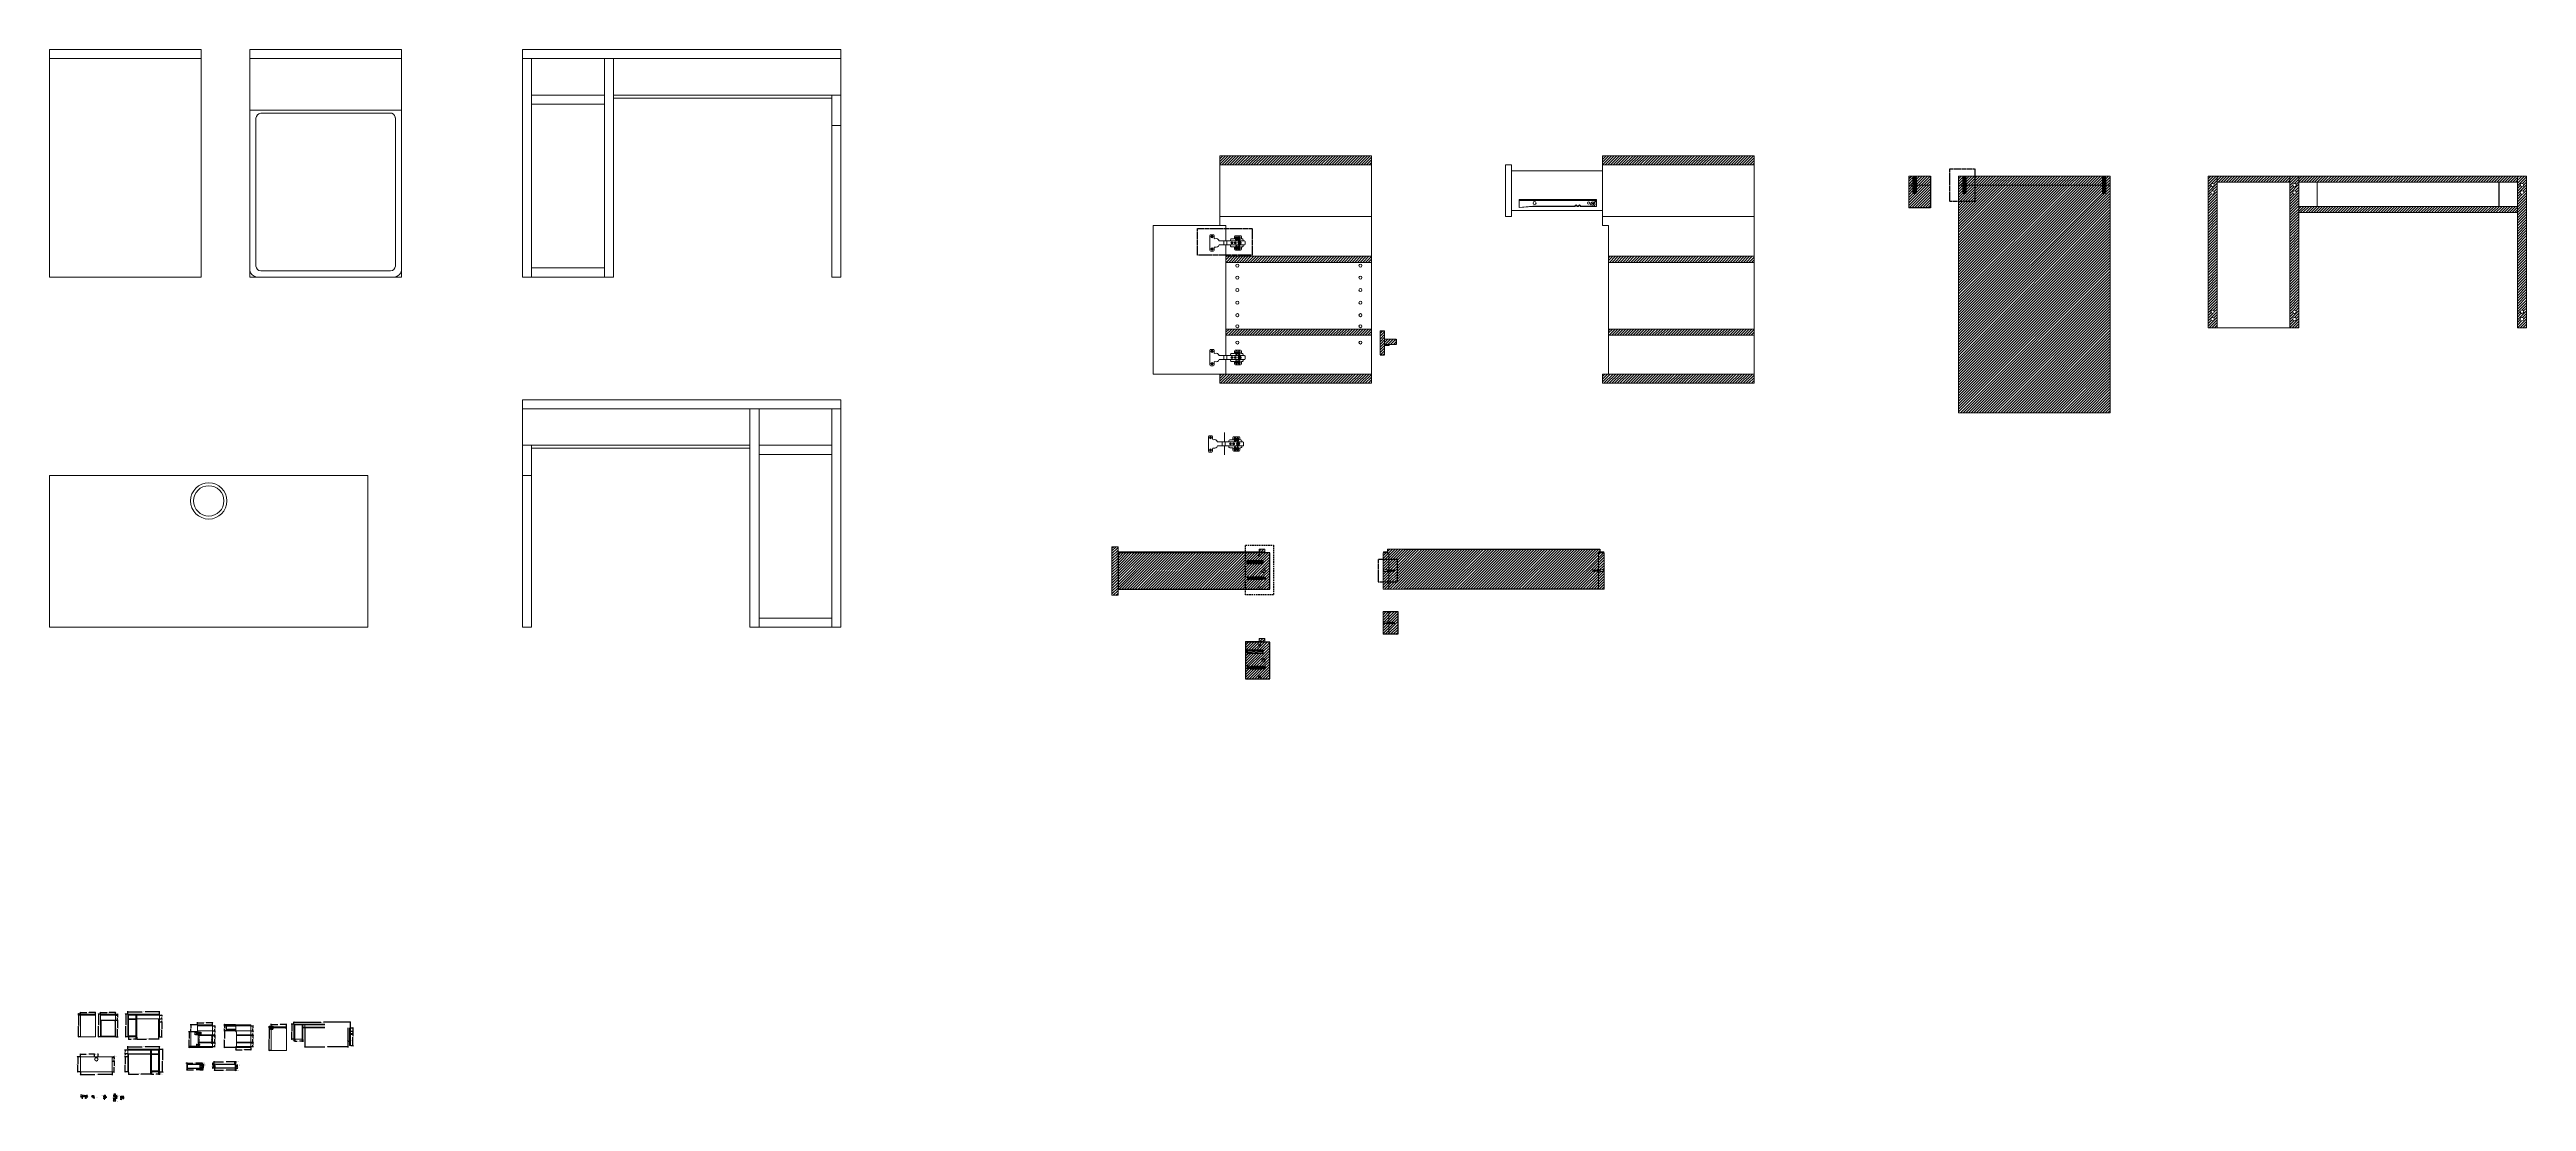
# Model space of a CAD drawing. Header units: inches. Extents: x -807 to 10, y -165 to 181.
import ezdxf

# ---------------------------------------------------------------- set-up
doc = ezdxf.new("R2010")
doc.units = ezdxf.units.IN
doc.header["$MEASUREMENT"] = 0
doc.linetypes.add('HIDDEN', pattern=[0.375, 0.25, -0.125])
doc.styles.get("Standard").update_dxf_attribs({"font": 'Arial.ttf'})
doc.dimstyles.get("Standard").update_dxf_attribs({"dimtxt": 0.18, "dimasz": 0.18, "dimexe": 0.18, "dimexo": 0.0625, "dimgap": 0.09, "dimtad": 0, "dimtih": 1, "dimtoh": 1, "dimdec": 4, "dimzin": 0, "dimdsep": 46, "dimtxsty": 'Standard', "dimcen": 0.09, "dimadec": 0, "dimazin": 0, "dimtfac": 1, "dimtdec": 4, "dimtofl": 0, "dimtmove": 0, "dimatfit": 3, "dimfxl": 1, "dimtolj": 1, "dimtzin": 0, "dimarcsym": 0})

# ---------------------------------------------------------------- blocks, each defined once
blk = doc.blocks.new('_Oblique')
at = {"color": 0, "linetype": 'ByBlock', "lineweight": -2}
blk.add_line((-0.5, -0.5), (0.5, 0.5), dxfattribs=at)
blk = doc.blocks.new('*D27')
at = {"color": 0, "lineweight": -2, "transparency": 16777216}
for p, q in [((-796.89, -136.84), (-797.6, -136.84)), ((-797.42, -136.84), (-797.42, -140.25)), ((-796.89, -144.04), (-797.6, -144.04)), ((-797.42, -144.04), (-797.42, -140.62))]:
    blk.add_line(p, q, dxfattribs=at)
at = {"layer": 'Defpoints', "color": 0, "transparency": 16777216}
for p in [(-797.42, -136.84), (-796.83, -136.84), (-796.83, -144.04)]:
    blk.add_point(p, dxfattribs=at)
at = {"color": 0, "lineweight": -2, "transparency": 16777216, "xscale": 0.18, "yscale": 0.18, "zscale": 0.18}
for p, rotation in [((-797.42, -136.84), 90), ((-797.42, -144.04), 270)]:
    blk.add_blockref('_Oblique', p, dxfattribs=dict(at, rotation=rotation))
at = {"color": 0, "transparency": 16777216, "insert": (-797.42, -140.44), "char_height": 0.18, "attachment_point": 5}
blk.add_mtext('\\A1;7.200', dxfattribs=at)
blk = doc.blocks.new('*D28')
at = {"color": 0, "lineweight": -2, "transparency": 16777216}
for p, q in [((-796.83, -136.47), (-796.83, -135.87)), ((-796.83, -136.05), (-794.72, -136.05)), ((-791.83, -136.05), (-793.93, -136.05)), ((-791.83, -136.47), (-791.83, -135.87))]:
    blk.add_line(p, q, dxfattribs=at)
at = {"layer": 'Defpoints', "color": 0, "transparency": 16777216}
for p in [(-796.83, -136.54), (-791.83, -136.05), (-791.83, -136.54)]:
    blk.add_point(p, dxfattribs=at)
at = {"color": 0, "lineweight": -2, "transparency": 16777216, "xscale": 0.18, "yscale": 0.18, "zscale": 0.18, "rotation": 180}
blk.add_blockref('_Oblique', (-796.83, -136.05), dxfattribs=at)
at = {"color": 0, "lineweight": -2, "transparency": 16777216, "xscale": 0.18, "yscale": 0.18, "zscale": 0.18}
blk.add_blockref('_Oblique', (-791.83, -136.05), dxfattribs=at)
at = {"color": 0, "transparency": 16777216, "insert": (-794.33, -136.05), "char_height": 0.18, "attachment_point": 5}
blk.add_mtext('\\A1;5.000', dxfattribs=at)
blk = doc.blocks.new('*D29')
at = {"color": 0, "lineweight": -2, "transparency": 16777216}
for p, q in [((-796.89, -136.54), (-797.6, -136.54)), ((-796.89, -136.84), (-797.6, -136.84)), ((-797.42, -136.54), (-797.42, -136.36)), ((-797.42, -136.36), (-797.24, -136.36)), ((-797.42, -136.84), (-797.42, -136.54))]:
    blk.add_line(p, q, dxfattribs=at)
at = {"layer": 'Defpoints', "color": 0, "transparency": 16777216}
for p in [(-797.42, -136.54), (-796.83, -136.54), (-796.83, -136.84)]:
    blk.add_point(p, dxfattribs=at)
at = {"color": 0, "lineweight": -2, "transparency": 16777216, "xscale": 0.18, "yscale": 0.18, "zscale": 0.18}
for p, rotation in [((-797.42, -136.54), 90), ((-797.42, -136.84), 270)]:
    blk.add_blockref('_Oblique', p, dxfattribs=dict(at, rotation=rotation))
at = {"color": 0, "transparency": 16777216, "insert": (-796.85, -136.36), "char_height": 0.18, "attachment_point": 5}
blk.add_mtext('\\A1;0.300', dxfattribs=at)
blk = doc.blocks.new('*D30')
at = {"color": 0, "lineweight": -2, "transparency": 16777216}
for p, q in [((-790.28, -136.54), (-791, -136.54)), ((-790.82, -136.54), (-790.82, -140.1)), ((-790.28, -144.04), (-791, -144.04)), ((-790.82, -144.04), (-790.82, -140.47))]:
    blk.add_line(p, q, dxfattribs=at)
at = {"layer": 'Defpoints', "color": 0, "transparency": 16777216}
for p in [(-790.82, -136.54), (-790.22, -136.54), (-790.22, -144.04)]:
    blk.add_point(p, dxfattribs=at)
at = {"color": 0, "lineweight": -2, "transparency": 16777216, "xscale": 0.18, "yscale": 0.18, "zscale": 0.18}
for p, rotation in [((-790.82, -136.54), 90), ((-790.82, -144.04), 270)]:
    blk.add_blockref('_Oblique', p, dxfattribs=dict(at, rotation=rotation))
at = {"color": 0, "transparency": 16777216, "insert": (-790.82, -140.29), "char_height": 0.18, "attachment_point": 5}
blk.add_mtext('\\A1;7.500', dxfattribs=at)
blk = doc.blocks.new('*D31')
at = {"color": 0, "lineweight": -2, "transparency": 16777216}
for p, q in [((-785.16, -136.54), (-784.39, -136.54)), ((-785.16, -136.84), (-784.39, -136.84)), ((-784.57, -137.02), (-784.75, -137.02)), ((-784.57, -136.54), (-784.57, -136.84)), ((-784.57, -136.84), (-784.57, -137.02))]:
    blk.add_line(p, q, dxfattribs=at)
at = {"layer": 'Defpoints', "color": 0, "transparency": 16777216}
for p in [(-785.22, -136.54), (-785.22, -136.84), (-784.57, -136.84)]:
    blk.add_point(p, dxfattribs=at)
at = {"color": 0, "lineweight": -2, "transparency": 16777216, "xscale": 0.18, "yscale": 0.18, "zscale": 0.18}
for p, rotation in [((-784.57, -136.54), 90), ((-784.57, -136.84), 270)]:
    blk.add_blockref('_Oblique', p, dxfattribs=dict(at, rotation=rotation))
at = {"color": 0, "transparency": 16777216, "insert": (-785.15, -137.02), "char_height": 0.18, "attachment_point": 5}
blk.add_mtext('\\A1;0.300', dxfattribs=at)
blk = doc.blocks.new('*D32')
at = {"color": 0, "lineweight": -2, "transparency": 16777216}
for p, q in [((-785.16, -136.84), (-784.39, -136.84)), ((-785.16, -138.54), (-784.39, -138.54)), ((-784.57, -136.84), (-784.57, -137.5)), ((-784.57, -138.54), (-784.57, -137.87))]:
    blk.add_line(p, q, dxfattribs=at)
at = {"layer": 'Defpoints', "color": 0, "transparency": 16777216}
for p in [(-785.22, -136.84), (-785.22, -138.54), (-784.57, -138.54)]:
    blk.add_point(p, dxfattribs=at)
at = {"color": 0, "lineweight": -2, "transparency": 16777216, "xscale": 0.18, "yscale": 0.18, "zscale": 0.18}
for p, rotation in [((-784.57, -136.84), 90), ((-784.57, -138.54), 270)]:
    blk.add_blockref('_Oblique', p, dxfattribs=dict(at, rotation=rotation))
at = {"color": 0, "transparency": 16777216, "insert": (-784.57, -137.69), "char_height": 0.18, "attachment_point": 5}
blk.add_mtext('\\A1;1.700', dxfattribs=at)
blk = doc.blocks.new('*D33')
at = {"color": 0, "lineweight": -2, "transparency": 16777216}
for p, q in [((-785.16, -138.54), (-784.39, -138.54)), ((-784.57, -138.54), (-784.57, -141.1)), ((-785.16, -144.04), (-784.39, -144.04)), ((-784.57, -144.04), (-784.57, -141.47))]:
    blk.add_line(p, q, dxfattribs=at)
at = {"layer": 'Defpoints', "color": 0, "transparency": 16777216}
for p in [(-785.22, -138.54), (-785.22, -144.04), (-784.57, -144.04)]:
    blk.add_point(p, dxfattribs=at)
at = {"color": 0, "lineweight": -2, "transparency": 16777216, "xscale": 0.18, "yscale": 0.18, "zscale": 0.18}
for p, rotation in [((-784.57, -138.54), 90), ((-784.57, -144.04), 270)]:
    blk.add_blockref('_Oblique', p, dxfattribs=dict(at, rotation=rotation))
at = {"color": 0, "transparency": 16777216, "insert": (-784.57, -141.29), "char_height": 0.18, "attachment_point": 5}
blk.add_mtext('\\A1;5.500', dxfattribs=at)
blk = doc.blocks.new('*D2')
at = {"color": 0, "lineweight": -2, "transparency": 16777216}
for p, q in [((-790.22, -136.47), (-790.22, -135.87)), ((-790.22, -136.05), (-788.11, -136.05)), ((-785.22, -136.05), (-787.33, -136.05)), ((-785.22, -136.47), (-785.22, -135.87))]:
    blk.add_line(p, q, dxfattribs=at)
at = {"layer": 'Defpoints', "color": 0, "transparency": 16777216}
for p in [(-790.22, -136.54), (-785.22, -136.05), (-785.22, -136.54)]:
    blk.add_point(p, dxfattribs=at)
at = {"color": 0, "lineweight": -2, "transparency": 16777216, "xscale": 0.18, "yscale": 0.18, "zscale": 0.18, "rotation": 180}
blk.add_blockref('_Oblique', (-790.22, -136.05), dxfattribs=at)
at = {"color": 0, "lineweight": -2, "transparency": 16777216, "xscale": 0.18, "yscale": 0.18, "zscale": 0.18}
blk.add_blockref('_Oblique', (-785.22, -136.05), dxfattribs=at)
at = {"color": 0, "transparency": 16777216, "insert": (-787.72, -136.05), "char_height": 0.18, "attachment_point": 5}
blk.add_mtext('\\A1;5.000', dxfattribs=at)
blk = doc.blocks.new('*D34')
at = {"color": 0, "lineweight": -2, "transparency": 16777216}
for p, q in [((-781.29, -136.54), (-782.07, -136.54)), ((-781.89, -136.54), (-781.89, -140.1)), ((-781.29, -144.04), (-782.07, -144.04)), ((-781.89, -144.04), (-781.89, -140.47))]:
    blk.add_line(p, q, dxfattribs=at)
at = {"layer": 'Defpoints', "color": 0, "transparency": 16777216}
for p in [(-781.89, -136.54), (-781.23, -136.54), (-781.23, -144.04)]:
    blk.add_point(p, dxfattribs=at)
at = {"color": 0, "lineweight": -2, "transparency": 16777216, "xscale": 0.18, "yscale": 0.18, "zscale": 0.18}
for p, rotation in [((-781.89, -136.54), 90), ((-781.89, -144.04), 270)]:
    blk.add_blockref('_Oblique', p, dxfattribs=dict(at, rotation=rotation))
at = {"color": 0, "transparency": 16777216, "insert": (-781.89, -140.29), "char_height": 0.18, "attachment_point": 5}
blk.add_mtext('\\A1;7.500', dxfattribs=at)
blk = doc.blocks.new('*D35')
at = {"color": 0, "lineweight": -2, "transparency": 16777216}
for p, q in [((-781.23, -136.47), (-781.23, -135.56)), ((-781.23, -135.74), (-776.44, -135.74)), ((-770.73, -135.74), (-775.53, -135.74)), ((-770.73, -136.47), (-770.73, -135.56))]:
    blk.add_line(p, q, dxfattribs=at)
at = {"layer": 'Defpoints', "color": 0, "transparency": 16777216}
for p in [(-781.23, -136.54), (-770.73, -135.74), (-770.73, -136.54)]:
    blk.add_point(p, dxfattribs=at)
at = {"color": 0, "lineweight": -2, "transparency": 16777216, "xscale": 0.18, "yscale": 0.18, "zscale": 0.18, "rotation": 180}
blk.add_blockref('_Oblique', (-781.23, -135.74), dxfattribs=at)
at = {"color": 0, "lineweight": -2, "transparency": 16777216, "xscale": 0.18, "yscale": 0.18, "zscale": 0.18}
blk.add_blockref('_Oblique', (-770.73, -135.74), dxfattribs=at)
at = {"color": 0, "transparency": 16777216, "insert": (-775.98, -135.74), "char_height": 0.18, "attachment_point": 5}
blk.add_mtext('\\A1;10.500', dxfattribs=at)
blk = doc.blocks.new('*D36')
at = {"color": 0, "lineweight": -2, "transparency": 16777216}
for p, q in [((-780.93, -144.1), (-780.93, -144.93)), ((-780.93, -144.75), (-780.13, -144.75)), ((-778.53, -144.75), (-779.34, -144.75)), ((-778.53, -144.1), (-778.53, -144.93))]:
    blk.add_line(p, q, dxfattribs=at)
at = {"layer": 'Defpoints', "color": 0, "transparency": 16777216}
for p in [(-780.93, -144.04), (-778.53, -144.04), (-778.53, -144.75)]:
    blk.add_point(p, dxfattribs=at)
at = {"color": 0, "lineweight": -2, "transparency": 16777216, "xscale": 0.18, "yscale": 0.18, "zscale": 0.18, "rotation": 180}
blk.add_blockref('_Oblique', (-780.93, -144.75), dxfattribs=at)
at = {"color": 0, "lineweight": -2, "transparency": 16777216, "xscale": 0.18, "yscale": 0.18, "zscale": 0.18}
blk.add_blockref('_Oblique', (-778.53, -144.75), dxfattribs=at)
at = {"color": 0, "transparency": 16777216, "insert": (-779.73, -144.75), "char_height": 0.18, "attachment_point": 5}
blk.add_mtext('\\A1;2.400', dxfattribs=at)
blk = doc.blocks.new('*D37')
at = {"color": 0, "lineweight": -2, "transparency": 16777216}
for p, q in [((-778.71, -144.75), (-778.89, -144.75)), ((-778.53, -144.1), (-778.53, -144.93)), ((-778.23, -144.1), (-778.23, -144.93)), ((-778.05, -144.75), (-777.87, -144.75))]:
    blk.add_line(p, q, dxfattribs=at)
at = {"color": 0, "transparency": 16777216}
for points in [[(-778.71, -144.72), (-778.71, -144.78), (-778.53, -144.75)], [(-778.05, -144.72), (-778.05, -144.78), (-778.23, -144.75)]]:
    blk.add_solid(points, dxfattribs=at)
at = {"layer": 'Defpoints', "color": 0, "transparency": 16777216}
for p in [(-778.53, -144.04), (-778.23, -144.04), (-778.23, -144.75)]:
    blk.add_point(p, dxfattribs=at)
at = {"color": 0, "transparency": 16777216, "insert": (-777.41, -144.75), "char_height": 0.18, "attachment_point": 5}
blk.add_mtext('\\A1;0.3000', dxfattribs=at)
blk = doc.blocks.new('*D38')
at = {"color": 0, "lineweight": -2, "transparency": 16777216}
for p, q in [((-778.23, -144.1), (-778.23, -144.93)), ((-778.23, -144.75), (-775.02, -144.75)), ((-771.03, -144.75), (-774.24, -144.75)), ((-771.03, -144.1), (-771.03, -144.93))]:
    blk.add_line(p, q, dxfattribs=at)
at = {"layer": 'Defpoints', "color": 0, "transparency": 16777216}
for p in [(-778.23, -144.04), (-771.03, -144.04), (-771.03, -144.75)]:
    blk.add_point(p, dxfattribs=at)
at = {"color": 0, "lineweight": -2, "transparency": 16777216, "xscale": 0.18, "yscale": 0.18, "zscale": 0.18, "rotation": 180}
blk.add_blockref('_Oblique', (-778.23, -144.75), dxfattribs=at)
at = {"color": 0, "lineweight": -2, "transparency": 16777216, "xscale": 0.18, "yscale": 0.18, "zscale": 0.18}
blk.add_blockref('_Oblique', (-771.03, -144.75), dxfattribs=at)
at = {"color": 0, "transparency": 16777216, "insert": (-774.63, -144.75), "char_height": 0.18, "attachment_point": 5}
blk.add_mtext('\\A1;7.200', dxfattribs=at)
blk = doc.blocks.new('*D39')
at = {"color": 0, "lineweight": -2, "transparency": 16777216}
for p, q in [((-770.67, -136.84), (-769.85, -136.84)), ((-770.67, -138.04), (-769.85, -138.04)), ((-770.03, -136.84), (-770.03, -137.25)), ((-770.03, -138.04), (-770.03, -137.62))]:
    blk.add_line(p, q, dxfattribs=at)
at = {"layer": 'Defpoints', "color": 0, "transparency": 16777216}
for p in [(-770.73, -136.84), (-770.73, -138.04), (-770.03, -138.04)]:
    blk.add_point(p, dxfattribs=at)
at = {"color": 0, "lineweight": -2, "transparency": 16777216, "xscale": 0.18, "yscale": 0.18, "zscale": 0.18}
for p, rotation in [((-770.03, -136.84), 90), ((-770.03, -138.04), 270)]:
    blk.add_blockref('_Oblique', p, dxfattribs=dict(at, rotation=rotation))
at = {"color": 0, "transparency": 16777216, "insert": (-770.03, -137.44), "char_height": 0.18, "attachment_point": 5}
blk.add_mtext('\\A1;1.200', dxfattribs=at)
blk = doc.blocks.new('*D40')
at = {"color": 0, "lineweight": -2, "transparency": 16777216}
for p, q in [((-770.67, -138.04), (-769.85, -138.04)), ((-770.03, -138.04), (-770.03, -138.35)), ((-770.03, -139.04), (-770.03, -138.72)), ((-770.67, -139.04), (-769.85, -139.04))]:
    blk.add_line(p, q, dxfattribs=at)
at = {"layer": 'Defpoints', "color": 0, "transparency": 16777216}
for p in [(-770.73, -138.04), (-770.73, -139.04), (-770.03, -139.04)]:
    blk.add_point(p, dxfattribs=at)
at = {"color": 0, "lineweight": -2, "transparency": 16777216, "xscale": 0.18, "yscale": 0.18, "zscale": 0.18}
for p, rotation in [((-770.03, -138.04), 90), ((-770.03, -139.04), 270)]:
    blk.add_blockref('_Oblique', p, dxfattribs=dict(at, rotation=rotation))
at = {"color": 0, "transparency": 16777216, "insert": (-770.03, -138.54), "char_height": 0.18, "attachment_point": 5}
blk.add_mtext('\\A1;1.000', dxfattribs=at)
blk = doc.blocks.new('*D41')
at = {"color": 0, "lineweight": -2, "transparency": 16777216}
for p, q in [((-770.67, -139.04), (-769.85, -139.04)), ((-770.67, -144.04), (-769.85, -144.04)), ((-770.03, -139.04), (-770.03, -141.35)), ((-770.03, -144.04), (-770.03, -141.72))]:
    blk.add_line(p, q, dxfattribs=at)
at = {"layer": 'Defpoints', "color": 0, "transparency": 16777216}
for p in [(-770.73, -139.04), (-770.73, -144.04), (-770.03, -144.04)]:
    blk.add_point(p, dxfattribs=at)
at = {"color": 0, "lineweight": -2, "transparency": 16777216, "xscale": 0.18, "yscale": 0.18, "zscale": 0.18}
for p, rotation in [((-770.03, -139.04), 90), ((-770.03, -144.04), 270)]:
    blk.add_blockref('_Oblique', p, dxfattribs=dict(at, rotation=rotation))
at = {"color": 0, "transparency": 16777216, "insert": (-770.03, -141.54), "char_height": 0.18, "attachment_point": 5}
blk.add_mtext('\\A1;5.000', dxfattribs=at)
blk = doc.blocks.new('*D42')
at = {"color": 0, "lineweight": -2, "transparency": 16777216}
for p, q in [((-796.89, -150.58), (-797.9, -150.58)), ((-797.72, -150.58), (-797.72, -152.9)), ((-797.72, -155.58), (-797.72, -153.26)), ((-796.89, -155.58), (-797.9, -155.58))]:
    blk.add_line(p, q, dxfattribs=at)
at = {"layer": 'Defpoints', "color": 0, "transparency": 16777216}
for p in [(-797.72, -150.58), (-796.83, -150.58), (-796.83, -155.58)]:
    blk.add_point(p, dxfattribs=at)
at = {"color": 0, "lineweight": -2, "transparency": 16777216, "xscale": 0.18, "yscale": 0.18, "zscale": 0.18}
for p, rotation in [((-797.72, -150.58), 90), ((-797.72, -155.58), 270)]:
    blk.add_blockref('_Oblique', p, dxfattribs=dict(at, rotation=rotation))
at = {"color": 0, "transparency": 16777216, "insert": (-797.72, -153.08), "char_height": 0.18, "attachment_point": 5}
blk.add_mtext('\\A1;5.000', dxfattribs=at)
blk = doc.blocks.new('*D43')
at = {"color": 0, "lineweight": -2, "transparency": 16777216}
for p, q in [((-796.83, -155.64), (-796.83, -156.62)), ((-796.83, -156.44), (-792.03, -156.44)), ((-786.33, -156.44), (-791.12, -156.44)), ((-786.33, -155.64), (-786.33, -156.62))]:
    blk.add_line(p, q, dxfattribs=at)
at = {"layer": 'Defpoints', "color": 0, "transparency": 16777216}
for p in [(-796.83, -155.58), (-786.33, -155.58), (-786.33, -156.44)]:
    blk.add_point(p, dxfattribs=at)
at = {"color": 0, "lineweight": -2, "transparency": 16777216, "xscale": 0.18, "yscale": 0.18, "zscale": 0.18, "rotation": 180}
blk.add_blockref('_Oblique', (-796.83, -156.44), dxfattribs=at)
at = {"color": 0, "lineweight": -2, "transparency": 16777216, "xscale": 0.18, "yscale": 0.18, "zscale": 0.18}
blk.add_blockref('_Oblique', (-786.33, -156.44), dxfattribs=at)
at = {"color": 0, "transparency": 16777216, "insert": (-791.58, -156.44), "char_height": 0.18, "attachment_point": 5}
blk.add_mtext('\\A1;10.500', dxfattribs=at)
blk = doc.blocks.new('*D3')
at = {"color": 0, "lineweight": -2, "transparency": 16777216}
for p, q in [((-786.26, -150.58), (-785.56, -150.58)), ((-786.26, -150.81), (-785.56, -150.81)), ((-785.74, -150.58), (-785.74, -150.4)), ((-785.74, -150.4), (-785.56, -150.4)), ((-785.74, -150.81), (-785.74, -150.58))]:
    blk.add_line(p, q, dxfattribs=at)
at = {"layer": 'Defpoints', "color": 0, "transparency": 16777216}
for p in [(-786.33, -150.58), (-786.33, -150.81), (-785.74, -150.58)]:
    blk.add_point(p, dxfattribs=at)
at = {"color": 0, "lineweight": -2, "transparency": 16777216, "xscale": 0.18, "yscale": 0.18, "zscale": 0.18}
for p, rotation in [((-785.74, -150.58), 90), ((-785.74, -150.81), 270)]:
    blk.add_blockref('_Oblique', p, dxfattribs=dict(at, rotation=rotation))
at = {"color": 0, "transparency": 16777216, "insert": (-785.1, -150.4), "char_height": 0.18, "attachment_point": 5}
blk.add_mtext('\\A1;0.2400', dxfattribs=at)
blk = doc.blocks.new('*D4')
at = {"color": 0, "lineweight": -2, "transparency": 16777216}
for p, q in [((-786.26, -150.81), (-785.56, -150.81)), ((-786.26, -152.01), (-785.56, -152.01)), ((-785.74, -150.81), (-785.74, -151.23)), ((-785.74, -152.01), (-785.74, -151.6))]:
    blk.add_line(p, q, dxfattribs=at)
at = {"layer": 'Defpoints', "color": 0, "transparency": 16777216}
for p in [(-786.33, -150.81), (-786.33, -152.01), (-785.74, -152.01)]:
    blk.add_point(p, dxfattribs=at)
at = {"color": 0, "lineweight": -2, "transparency": 16777216, "xscale": 0.18, "yscale": 0.18, "zscale": 0.18}
for p, rotation in [((-785.74, -150.81), 90), ((-785.74, -152.01), 270)]:
    blk.add_blockref('_Oblique', p, dxfattribs=dict(at, rotation=rotation))
at = {"color": 0, "transparency": 16777216, "insert": (-785.74, -151.41), "char_height": 0.18, "attachment_point": 5}
blk.add_mtext('\\A1;1.200', dxfattribs=at)
blk = doc.blocks.new('*D5')
at = {"color": 0, "lineweight": -2, "transparency": 16777216}
for p, q in [((-786.26, -152.01), (-785.56, -152.01)), ((-785.74, -152.01), (-785.74, -153.62)), ((-785.74, -155.58), (-785.74, -153.98)), ((-786.26, -155.58), (-785.56, -155.58))]:
    blk.add_line(p, q, dxfattribs=at)
at = {"layer": 'Defpoints', "color": 0, "transparency": 16777216}
for p in [(-786.33, -152.01), (-786.33, -155.58), (-785.74, -155.58)]:
    blk.add_point(p, dxfattribs=at)
at = {"color": 0, "lineweight": -2, "transparency": 16777216, "xscale": 0.18, "yscale": 0.18, "zscale": 0.18}
for p, rotation in [((-785.74, -152.01), 90), ((-785.74, -155.58), 270)]:
    blk.add_blockref('_Oblique', p, dxfattribs=dict(at, rotation=rotation))
at = {"color": 0, "transparency": 16777216, "insert": (-785.74, -153.8), "char_height": 0.18, "attachment_point": 5}
blk.add_mtext('\\A1;3.5600', dxfattribs=at)
blk = doc.blocks.new('*D6')
at = {"color": 0, "lineweight": -2, "transparency": 16777216}
for p, q in [((-796.83, -150.52), (-796.83, -149.57)), ((-796.83, -149.75), (-794.9, -149.75)), ((-792.18, -149.75), (-794.1, -149.75)), ((-792.18, -150.52), (-792.18, -149.57))]:
    blk.add_line(p, q, dxfattribs=at)
at = {"layer": 'Defpoints', "color": 0, "transparency": 16777216}
for p in [(-796.83, -149.75), (-796.83, -150.58), (-792.18, -150.58)]:
    blk.add_point(p, dxfattribs=at)
at = {"color": 0, "lineweight": -2, "transparency": 16777216, "xscale": 0.18, "yscale": 0.18, "zscale": 0.18, "rotation": 180}
blk.add_blockref('_Oblique', (-796.83, -149.75), dxfattribs=at)
at = {"color": 0, "lineweight": -2, "transparency": 16777216, "xscale": 0.18, "yscale": 0.18, "zscale": 0.18}
blk.add_blockref('_Oblique', (-792.18, -149.75), dxfattribs=at)
at = {"color": 0, "transparency": 16777216, "insert": (-794.5, -149.75), "char_height": 0.18, "attachment_point": 5}
blk.add_mtext('\\A1;4.650', dxfattribs=at)
blk = doc.blocks.new('*D7')
at = {"color": 0, "lineweight": -2, "transparency": 16777216}
for p, q in [((-792.18, -150.52), (-792.18, -149.57)), ((-792.18, -149.75), (-791.96, -149.75)), ((-790.98, -149.75), (-791.19, -149.75)), ((-790.98, -150.52), (-790.98, -149.57))]:
    blk.add_line(p, q, dxfattribs=at)
at = {"layer": 'Defpoints', "color": 0, "transparency": 16777216}
for p in [(-792.18, -150.58), (-790.98, -149.75), (-790.98, -150.58)]:
    blk.add_point(p, dxfattribs=at)
at = {"color": 0, "lineweight": -2, "transparency": 16777216, "xscale": 0.18, "yscale": 0.18, "zscale": 0.18, "rotation": 180}
blk.add_blockref('_Oblique', (-792.18, -149.75), dxfattribs=at)
at = {"color": 0, "lineweight": -2, "transparency": 16777216, "xscale": 0.18, "yscale": 0.18, "zscale": 0.18}
blk.add_blockref('_Oblique', (-790.98, -149.75), dxfattribs=at)
at = {"color": 0, "transparency": 16777216, "insert": (-791.58, -149.75), "char_height": 0.18, "attachment_point": 5}
blk.add_mtext('\\A1;1.200', dxfattribs=at)
blk = doc.blocks.new('*D8')
at = {"color": 0, "lineweight": -2, "transparency": 16777216}
for p, q in [((-773.43, -155.64), (-773.43, -156.48)), ((-773.43, -156.3), (-772.63, -156.3)), ((-771.03, -156.3), (-771.84, -156.3)), ((-771.03, -155.64), (-771.03, -156.48))]:
    blk.add_line(p, q, dxfattribs=at)
at = {"layer": 'Defpoints', "color": 0, "transparency": 16777216}
for p in [(-773.43, -155.58), (-771.03, -155.58), (-771.03, -156.3)]:
    blk.add_point(p, dxfattribs=at)
at = {"color": 0, "lineweight": -2, "transparency": 16777216, "xscale": 0.18, "yscale": 0.18, "zscale": 0.18, "rotation": 180}
blk.add_blockref('_Oblique', (-773.43, -156.3), dxfattribs=at)
at = {"color": 0, "lineweight": -2, "transparency": 16777216, "xscale": 0.18, "yscale": 0.18, "zscale": 0.18}
blk.add_blockref('_Oblique', (-771.03, -156.3), dxfattribs=at)
at = {"color": 0, "transparency": 16777216, "insert": (-772.23, -156.3), "char_height": 0.18, "attachment_point": 5}
blk.add_mtext('\\A1;2.400', dxfattribs=at)
blk = doc.blocks.new('*D9')
at = {"color": 0, "lineweight": -2, "transparency": 16777216}
for p, q in [((-780.93, -155.64), (-780.93, -156.48)), ((-780.93, -156.3), (-777.72, -156.3)), ((-773.73, -156.3), (-776.94, -156.3)), ((-773.73, -155.64), (-773.73, -156.48))]:
    blk.add_line(p, q, dxfattribs=at)
at = {"layer": 'Defpoints', "color": 0, "transparency": 16777216}
for p in [(-780.93, -155.58), (-773.73, -155.58), (-773.73, -156.3)]:
    blk.add_point(p, dxfattribs=at)
at = {"color": 0, "lineweight": -2, "transparency": 16777216, "xscale": 0.18, "yscale": 0.18, "zscale": 0.18, "rotation": 180}
blk.add_blockref('_Oblique', (-780.93, -156.3), dxfattribs=at)
at = {"color": 0, "lineweight": -2, "transparency": 16777216, "xscale": 0.18, "yscale": 0.18, "zscale": 0.18}
blk.add_blockref('_Oblique', (-773.73, -156.3), dxfattribs=at)
at = {"color": 0, "transparency": 16777216, "insert": (-777.33, -156.3), "char_height": 0.18, "attachment_point": 5}
blk.add_mtext('\\A1;7.200', dxfattribs=at)
blk = doc.blocks.new('*D10')
at = {"color": 0, "lineweight": -2, "transparency": 16777216}
for p, q in [((-771.03, -155.64), (-771.03, -156.48)), ((-771.03, -156.3), (-770.73, -156.3)), ((-770.73, -155.64), (-770.73, -156.48)), ((-770.73, -156.3), (-770.55, -156.3))]:
    blk.add_line(p, q, dxfattribs=at)
at = {"layer": 'Defpoints', "color": 0, "transparency": 16777216}
for p in [(-771.03, -155.58), (-770.73, -155.58), (-770.73, -156.3)]:
    blk.add_point(p, dxfattribs=at)
at = {"color": 0, "lineweight": -2, "transparency": 16777216, "xscale": 0.18, "yscale": 0.18, "zscale": 0.18, "rotation": 180}
blk.add_blockref('_Oblique', (-771.03, -156.3), dxfattribs=at)
at = {"color": 0, "lineweight": -2, "transparency": 16777216, "xscale": 0.18, "yscale": 0.18, "zscale": 0.18}
blk.add_blockref('_Oblique', (-770.73, -156.3), dxfattribs=at)
at = {"color": 0, "transparency": 16777216, "insert": (-770.16, -156.3), "char_height": 0.18, "attachment_point": 5}
blk.add_mtext('\\A1;0.300', dxfattribs=at)
blk = doc.blocks.new('*D11')
at = {"color": 0, "lineweight": -2, "transparency": 16777216}
for p, q in [((-781.23, -148.02), (-781.23, -147.1)), ((-781.23, -147.28), (-776.44, -147.28)), ((-770.73, -147.28), (-775.53, -147.28)), ((-770.73, -148.02), (-770.73, -147.1))]:
    blk.add_line(p, q, dxfattribs=at)
at = {"layer": 'Defpoints', "color": 0, "transparency": 16777216}
for p in [(-781.23, -148.08), (-770.73, -147.28), (-770.73, -148.08)]:
    blk.add_point(p, dxfattribs=at)
at = {"color": 0, "lineweight": -2, "transparency": 16777216, "xscale": 0.18, "yscale": 0.18, "zscale": 0.18, "rotation": 180}
blk.add_blockref('_Oblique', (-781.23, -147.28), dxfattribs=at)
at = {"color": 0, "lineweight": -2, "transparency": 16777216, "xscale": 0.18, "yscale": 0.18, "zscale": 0.18}
blk.add_blockref('_Oblique', (-770.73, -147.28), dxfattribs=at)
at = {"color": 0, "transparency": 16777216, "insert": (-775.98, -147.28), "char_height": 0.18, "attachment_point": 5}
blk.add_mtext('\\A1;10.500', dxfattribs=at)
blk = doc.blocks.new('*D44')
at = {"color": 0, "lineweight": -2, "transparency": 16777216}
for p, q in [((-781.29, -148.38), (-782.24, -148.38)), ((-781.29, -149.58), (-782.24, -149.58)), ((-782.06, -148.38), (-782.06, -148.8)), ((-782.06, -149.58), (-782.06, -149.16))]:
    blk.add_line(p, q, dxfattribs=at)
at = {"layer": 'Defpoints', "color": 0, "transparency": 16777216}
for p in [(-782.06, -149.58), (-781.23, -148.38), (-781.23, -149.58)]:
    blk.add_point(p, dxfattribs=at)
at = {"color": 0, "lineweight": -2, "transparency": 16777216, "xscale": 0.18, "yscale": 0.18, "zscale": 0.18}
for p, rotation in [((-782.06, -148.38), 90), ((-782.06, -149.58), 270)]:
    blk.add_blockref('_Oblique', p, dxfattribs=dict(at, rotation=rotation))
at = {"color": 0, "transparency": 16777216, "insert": (-782.06, -148.98), "char_height": 0.18, "attachment_point": 5}
blk.add_mtext('\\A1;1.200', dxfattribs=at)
blk = doc.blocks.new('*D45')
at = {"color": 0, "lineweight": -2, "transparency": 16777216}
for p, q in [((-781.29, -149.58), (-782.24, -149.58)), ((-781.29, -150.58), (-782.24, -150.58)), ((-782.06, -149.58), (-782.06, -149.9)), ((-782.06, -150.58), (-782.06, -150.26))]:
    blk.add_line(p, q, dxfattribs=at)
at = {"layer": 'Defpoints', "color": 0, "transparency": 16777216}
for p in [(-782.06, -150.58), (-781.23, -149.58), (-781.23, -150.58)]:
    blk.add_point(p, dxfattribs=at)
at = {"color": 0, "lineweight": -2, "transparency": 16777216, "xscale": 0.18, "yscale": 0.18, "zscale": 0.18}
for p, rotation in [((-782.06, -149.58), 90), ((-782.06, -150.58), 270)]:
    blk.add_blockref('_Oblique', p, dxfattribs=dict(at, rotation=rotation))
at = {"color": 0, "transparency": 16777216, "insert": (-782.06, -150.08), "char_height": 0.18, "attachment_point": 5}
blk.add_mtext('\\A1;1.000', dxfattribs=at)
blk = doc.blocks.new('*D46')
at = {"color": 0, "lineweight": -2, "transparency": 16777216}
for p, q in [((-781.29, -150.58), (-782.24, -150.58)), ((-782.06, -150.58), (-782.06, -152.9)), ((-782.06, -155.58), (-782.06, -153.26)), ((-781.29, -155.58), (-782.24, -155.58))]:
    blk.add_line(p, q, dxfattribs=at)
at = {"layer": 'Defpoints', "color": 0, "transparency": 16777216}
for p in [(-781.23, -150.58), (-782.06, -155.58), (-781.23, -155.58)]:
    blk.add_point(p, dxfattribs=at)
at = {"color": 0, "lineweight": -2, "transparency": 16777216, "xscale": 0.18, "yscale": 0.18, "zscale": 0.18}
for p, rotation in [((-782.06, -150.58), 90), ((-782.06, -155.58), 270)]:
    blk.add_blockref('_Oblique', p, dxfattribs=dict(at, rotation=rotation))
at = {"color": 0, "transparency": 16777216, "insert": (-782.06, -153.08), "char_height": 0.18, "attachment_point": 5}
blk.add_mtext('\\A1;5.000', dxfattribs=at)
blk = doc.blocks.new('*D47')
at = {"color": 0, "lineweight": -2, "transparency": 16777216}
for p, q in [((-770.67, -148.08), (-769.54, -148.08)), ((-769.72, -148.08), (-769.72, -151.65)), ((-769.72, -155.58), (-769.72, -152.01)), ((-770.67, -155.58), (-769.54, -155.58))]:
    blk.add_line(p, q, dxfattribs=at)
at = {"layer": 'Defpoints', "color": 0, "transparency": 16777216}
for p in [(-770.73, -148.08), (-770.73, -155.58), (-769.72, -155.58)]:
    blk.add_point(p, dxfattribs=at)
at = {"color": 0, "lineweight": -2, "transparency": 16777216, "xscale": 0.18, "yscale": 0.18, "zscale": 0.18}
for p, rotation in [((-769.72, -148.08), 90), ((-769.72, -155.58), 270)]:
    blk.add_blockref('_Oblique', p, dxfattribs=dict(at, rotation=rotation))
at = {"color": 0, "transparency": 16777216, "insert": (-769.72, -151.83), "char_height": 0.18, "attachment_point": 5}
blk.add_mtext('\\A1;7.500', dxfattribs=at)
blk = doc.blocks.new('*D48')
at = {"color": 0, "lineweight": -2, "transparency": 16777216}
for p, q in [((-760.5, -142.34), (-761.16, -142.34)), ((-760.98, -142.34), (-760.98, -144.61)), ((-760.98, -147.24), (-760.98, -144.97)), ((-760.5, -147.24), (-761.16, -147.24))]:
    blk.add_line(p, q, dxfattribs=at)
at = {"layer": 'Defpoints', "color": 0, "transparency": 16777216}
for p in [(-760.98, -142.34), (-760.44, -142.34), (-760.44, -147.24)]:
    blk.add_point(p, dxfattribs=at)
at = {"color": 0, "lineweight": -2, "transparency": 16777216, "xscale": 0.18, "yscale": 0.18, "zscale": 0.18}
for p, rotation in [((-760.98, -142.34), 90), ((-760.98, -147.24), 270)]:
    blk.add_blockref('_Oblique', p, dxfattribs=dict(at, rotation=rotation))
at = {"color": 0, "transparency": 16777216, "insert": (-760.98, -144.79), "char_height": 0.18, "attachment_point": 5}
blk.add_mtext('\\A1;4.900', dxfattribs=at)
blk = doc.blocks.new('*D49')
at = {"color": 0, "lineweight": -2, "transparency": 16777216}
for p, q in [((-758.3, -140.04), (-760.62, -140.04)), ((-758.3, -142.34), (-760.62, -142.34)), ((-760.44, -140.04), (-760.44, -141.01)), ((-760.44, -142.34), (-760.44, -141.37))]:
    blk.add_line(p, q, dxfattribs=at)
at = {"layer": 'Defpoints', "color": 0, "transparency": 16777216}
for p in [(-760.44, -140.04), (-758.24, -140.04), (-758.24, -142.34)]:
    blk.add_point(p, dxfattribs=at)
at = {"color": 0, "lineweight": -2, "transparency": 16777216, "xscale": 0.18, "yscale": 0.18, "zscale": 0.18}
for p, rotation in [((-760.44, -140.04), 90), ((-760.44, -142.34), 270)]:
    blk.add_blockref('_Oblique', p, dxfattribs=dict(at, rotation=rotation))
at = {"color": 0, "transparency": 16777216, "insert": (-760.44, -141.19), "char_height": 0.18, "attachment_point": 5}
blk.add_mtext('\\A1;2.300', dxfattribs=at)
blk = doc.blocks.new('*D50')
at = {"color": 0, "lineweight": -2, "transparency": 16777216}
for p, q in [((-758.3, -147.24), (-761.16, -147.24)), ((-758.3, -147.54), (-761.16, -147.54)), ((-760.98, -147.24), (-760.98, -147.06)), ((-760.98, -147.06), (-760.8, -147.06)), ((-760.98, -147.54), (-760.98, -147.24))]:
    blk.add_line(p, q, dxfattribs=at)
at = {"layer": 'Defpoints', "color": 0, "transparency": 16777216}
for p in [(-760.98, -147.24), (-758.24, -147.24), (-758.24, -147.54)]:
    blk.add_point(p, dxfattribs=at)
at = {"color": 0, "lineweight": -2, "transparency": 16777216, "xscale": 0.18, "yscale": 0.18, "zscale": 0.18}
for p, rotation in [((-760.98, -147.24), 90), ((-760.98, -147.54), 270)]:
    blk.add_blockref('_Oblique', p, dxfattribs=dict(at, rotation=rotation))
at = {"color": 0, "transparency": 16777216, "insert": (-760.41, -147.06), "char_height": 0.18, "attachment_point": 5}
blk.add_mtext('\\A1;0.300', dxfattribs=at)
blk = doc.blocks.new('*D51')
at = {"color": 0, "lineweight": -2, "transparency": 16777216}
for p, q in [((-758.24, -139.97), (-758.24, -139.19)), ((-758.24, -139.37), (-756.13, -139.37)), ((-753.24, -139.37), (-755.34, -139.37)), ((-753.24, -139.97), (-753.24, -139.19))]:
    blk.add_line(p, q, dxfattribs=at)
at = {"layer": 'Defpoints', "color": 0, "transparency": 16777216}
for p in [(-758.24, -140.04), (-753.24, -139.37), (-753.24, -140.04)]:
    blk.add_point(p, dxfattribs=at)
at = {"color": 0, "lineweight": -2, "transparency": 16777216, "xscale": 0.18, "yscale": 0.18, "zscale": 0.18, "rotation": 180}
blk.add_blockref('_Oblique', (-758.24, -139.37), dxfattribs=at)
at = {"color": 0, "lineweight": -2, "transparency": 16777216, "xscale": 0.18, "yscale": 0.18, "zscale": 0.18}
blk.add_blockref('_Oblique', (-753.24, -139.37), dxfattribs=at)
at = {"color": 0, "transparency": 16777216, "insert": (-755.74, -139.37), "char_height": 0.18, "attachment_point": 5}
blk.add_mtext('\\A1;5.000', dxfattribs=at)
blk = doc.blocks.new('*D52')
at = {"color": 0, "lineweight": -2, "transparency": 16777216}
for p, q in [((-753.17, -140.34), (-752.37, -140.34)), ((-753.17, -142.04), (-752.37, -142.04)), ((-752.55, -140.34), (-752.55, -141.01)), ((-752.55, -142.04), (-752.55, -141.37))]:
    blk.add_line(p, q, dxfattribs=at)
at = {"layer": 'Defpoints', "color": 0, "transparency": 16777216}
for p in [(-753.24, -140.34), (-753.24, -142.04), (-752.55, -142.04)]:
    blk.add_point(p, dxfattribs=at)
at = {"color": 0, "lineweight": -2, "transparency": 16777216, "xscale": 0.18, "yscale": 0.18, "zscale": 0.18}
for p, rotation in [((-752.55, -140.34), 90), ((-752.55, -142.04), 270)]:
    blk.add_blockref('_Oblique', p, dxfattribs=dict(at, rotation=rotation))
at = {"color": 0, "transparency": 16777216, "insert": (-752.55, -141.19), "char_height": 0.18, "attachment_point": 5}
blk.add_mtext('\\A1;1.700', dxfattribs=at)
blk = doc.blocks.new('*D53')
at = {"color": 0, "lineweight": -2, "transparency": 16777216}
for p, q in [((-753.17, -142.04), (-752.37, -142.04)), ((-753.17, -143.35), (-752.37, -143.35)), ((-752.55, -142.04), (-752.55, -142.51)), ((-752.55, -143.35), (-752.55, -142.88))]:
    blk.add_line(p, q, dxfattribs=at)
at = {"layer": 'Defpoints', "color": 0, "transparency": 16777216}
for p in [(-753.24, -142.04), (-753.24, -143.35), (-752.55, -143.35)]:
    blk.add_point(p, dxfattribs=at)
at = {"color": 0, "lineweight": -2, "transparency": 16777216, "xscale": 0.18, "yscale": 0.18, "zscale": 0.18}
for p, rotation in [((-752.55, -142.04), 90), ((-752.55, -143.35), 270)]:
    blk.add_blockref('_Oblique', p, dxfattribs=dict(at, rotation=rotation))
at = {"color": 0, "transparency": 16777216, "insert": (-752.55, -142.69), "char_height": 0.18, "attachment_point": 5}
blk.add_mtext('\\A1;1.3100', dxfattribs=at)
blk = doc.blocks.new('*D54')
at = {"color": 0, "lineweight": -2, "transparency": 16777216}
for p, q in [((-753.17, -143.55), (-752.37, -143.55)), ((-753.17, -145.75), (-752.37, -145.75)), ((-752.55, -143.55), (-752.55, -144.47)), ((-752.55, -145.75), (-752.55, -144.83))]:
    blk.add_line(p, q, dxfattribs=at)
at = {"layer": 'Defpoints', "color": 0, "transparency": 16777216}
for p in [(-753.24, -143.55), (-753.24, -145.75), (-752.55, -145.75)]:
    blk.add_point(p, dxfattribs=at)
at = {"color": 0, "lineweight": -2, "transparency": 16777216, "xscale": 0.18, "yscale": 0.18, "zscale": 0.18}
for p, rotation in [((-752.55, -143.55), 90), ((-752.55, -145.75), 270)]:
    blk.add_blockref('_Oblique', p, dxfattribs=dict(at, rotation=rotation))
at = {"color": 0, "transparency": 16777216, "insert": (-752.55, -144.65), "char_height": 0.18, "attachment_point": 5}
blk.add_mtext('\\A1;2.2000', dxfattribs=at)
blk = doc.blocks.new('*D55')
at = {"color": 0, "lineweight": -2, "transparency": 16777216}
for p, q in [((-753.17, -143.35), (-752.37, -143.35)), ((-753.17, -143.55), (-752.37, -143.55)), ((-752.55, -143.91), (-752.73, -143.91)), ((-752.55, -143.17), (-752.55, -142.99)), ((-752.55, -143.73), (-752.55, -143.91))]:
    blk.add_line(p, q, dxfattribs=at)
at = {"color": 0, "transparency": 16777216}
for points in [[(-752.58, -143.17), (-752.52, -143.17), (-752.55, -143.35)], [(-752.58, -143.73), (-752.52, -143.73), (-752.55, -143.55)]]:
    blk.add_solid(points, dxfattribs=at)
at = {"layer": 'Defpoints', "color": 0, "transparency": 16777216}
for p in [(-753.24, -143.35), (-753.24, -143.55), (-752.55, -143.55)]:
    blk.add_point(p, dxfattribs=at)
at = {"color": 0, "transparency": 16777216, "insert": (-753.2, -143.91), "char_height": 0.18, "attachment_point": 5}
blk.add_mtext('\\A1;0.2000', dxfattribs=at)
blk = doc.blocks.new('*D56')
at = {"color": 0, "lineweight": -2, "transparency": 16777216}
for p, q in [((-753.17, -145.95), (-752.37, -145.95)), ((-752.55, -145.95), (-752.55, -146.41)), ((-752.55, -147.24), (-752.55, -146.78)), ((-753.17, -147.24), (-752.37, -147.24))]:
    blk.add_line(p, q, dxfattribs=at)
at = {"layer": 'Defpoints', "color": 0, "transparency": 16777216}
for p in [(-753.24, -145.95), (-753.24, -147.24), (-752.55, -147.24)]:
    blk.add_point(p, dxfattribs=at)
at = {"color": 0, "lineweight": -2, "transparency": 16777216, "xscale": 0.18, "yscale": 0.18, "zscale": 0.18}
for p, rotation in [((-752.55, -145.95), 90), ((-752.55, -147.24), 270)]:
    blk.add_blockref('_Oblique', p, dxfattribs=dict(at, rotation=rotation))
at = {"color": 0, "transparency": 16777216, "insert": (-752.55, -146.59), "char_height": 0.18, "attachment_point": 5}
blk.add_mtext('\\A1;1.2900', dxfattribs=at)
blk = doc.blocks.new('*D12')
at = {"color": 0, "lineweight": -2, "transparency": 16777216}
for p, q in [((-740.56, -140.34), (-739.76, -140.34)), ((-740.56, -142.04), (-739.76, -142.04)), ((-739.94, -140.34), (-739.94, -141.01)), ((-739.94, -142.04), (-739.94, -141.37))]:
    blk.add_line(p, q, dxfattribs=at)
at = {"layer": 'Defpoints', "color": 0, "transparency": 16777216}
for p in [(-740.62, -140.34), (-740.62, -142.04), (-739.94, -142.04)]:
    blk.add_point(p, dxfattribs=at)
at = {"color": 0, "lineweight": -2, "transparency": 16777216, "xscale": 0.18, "yscale": 0.18, "zscale": 0.18}
for p, rotation in [((-739.94, -140.34), 90), ((-739.94, -142.04), 270)]:
    blk.add_blockref('_Oblique', p, dxfattribs=dict(at, rotation=rotation))
at = {"color": 0, "transparency": 16777216, "insert": (-739.94, -141.19), "char_height": 0.18, "attachment_point": 5}
blk.add_mtext('\\A1;1.700', dxfattribs=at)
blk = doc.blocks.new('*D13')
at = {"color": 0, "lineweight": -2, "transparency": 16777216}
for p, q in [((-740.56, -142.04), (-739.76, -142.04)), ((-740.56, -143.35), (-739.76, -143.35)), ((-739.94, -142.04), (-739.94, -142.51)), ((-739.94, -143.35), (-739.94, -142.88))]:
    blk.add_line(p, q, dxfattribs=at)
at = {"layer": 'Defpoints', "color": 0, "transparency": 16777216}
for p in [(-740.62, -142.04), (-740.62, -143.35), (-739.94, -143.35)]:
    blk.add_point(p, dxfattribs=at)
at = {"color": 0, "lineweight": -2, "transparency": 16777216, "xscale": 0.18, "yscale": 0.18, "zscale": 0.18}
for p, rotation in [((-739.94, -142.04), 90), ((-739.94, -143.35), 270)]:
    blk.add_blockref('_Oblique', p, dxfattribs=dict(at, rotation=rotation))
at = {"color": 0, "transparency": 16777216, "insert": (-739.94, -142.69), "char_height": 0.18, "attachment_point": 5}
blk.add_mtext('\\A1;1.3100', dxfattribs=at)
blk = doc.blocks.new('*D14')
at = {"color": 0, "lineweight": -2, "transparency": 16777216}
for p, q in [((-740.56, -143.55), (-739.76, -143.55)), ((-740.56, -145.75), (-739.76, -145.75)), ((-739.94, -143.55), (-739.94, -144.47)), ((-739.94, -145.75), (-739.94, -144.83))]:
    blk.add_line(p, q, dxfattribs=at)
at = {"layer": 'Defpoints', "color": 0, "transparency": 16777216}
for p in [(-740.62, -143.55), (-740.62, -145.75), (-739.94, -145.75)]:
    blk.add_point(p, dxfattribs=at)
at = {"color": 0, "lineweight": -2, "transparency": 16777216, "xscale": 0.18, "yscale": 0.18, "zscale": 0.18}
for p, rotation in [((-739.94, -143.55), 90), ((-739.94, -145.75), 270)]:
    blk.add_blockref('_Oblique', p, dxfattribs=dict(at, rotation=rotation))
at = {"color": 0, "transparency": 16777216, "insert": (-739.94, -144.65), "char_height": 0.18, "attachment_point": 5}
blk.add_mtext('\\A1;2.2000', dxfattribs=at)
blk = doc.blocks.new('*D15')
at = {"color": 0, "lineweight": -2, "transparency": 16777216}
for p, q in [((-740.56, -143.35), (-739.76, -143.35)), ((-740.56, -143.55), (-739.76, -143.55)), ((-739.94, -143.73), (-740.12, -143.73)), ((-739.94, -143.35), (-739.94, -143.55)), ((-739.94, -143.55), (-739.94, -143.73))]:
    blk.add_line(p, q, dxfattribs=at)
at = {"layer": 'Defpoints', "color": 0, "transparency": 16777216}
for p in [(-740.62, -143.35), (-740.62, -143.55), (-739.94, -143.55)]:
    blk.add_point(p, dxfattribs=at)
at = {"color": 0, "lineweight": -2, "transparency": 16777216, "xscale": 0.18, "yscale": 0.18, "zscale": 0.18}
for p, rotation in [((-739.94, -143.35), 90), ((-739.94, -143.55), 270)]:
    blk.add_blockref('_Oblique', p, dxfattribs=dict(at, rotation=rotation))
at = {"color": 0, "transparency": 16777216, "insert": (-740.51, -143.73), "char_height": 0.18, "attachment_point": 5}
blk.add_mtext('\\A1;0.200', dxfattribs=at)
blk = doc.blocks.new('*D16')
at = {"color": 0, "lineweight": -2, "transparency": 16777216}
for p, q in [((-740.56, -145.95), (-739.76, -145.95)), ((-739.94, -145.95), (-739.94, -146.41)), ((-739.94, -147.24), (-739.94, -146.78)), ((-740.56, -147.24), (-739.76, -147.24))]:
    blk.add_line(p, q, dxfattribs=at)
at = {"layer": 'Defpoints', "color": 0, "transparency": 16777216}
for p in [(-740.62, -145.95), (-740.62, -147.24), (-739.94, -147.24)]:
    blk.add_point(p, dxfattribs=at)
at = {"color": 0, "lineweight": -2, "transparency": 16777216, "xscale": 0.18, "yscale": 0.18, "zscale": 0.18}
for p, rotation in [((-739.94, -145.95), 90), ((-739.94, -147.24), 270)]:
    blk.add_blockref('_Oblique', p, dxfattribs=dict(at, rotation=rotation))
at = {"color": 0, "transparency": 16777216, "insert": (-739.94, -146.59), "char_height": 0.18, "attachment_point": 5}
blk.add_mtext('\\A1;1.2900', dxfattribs=at)
blk = doc.blocks.new('*D57')
at = {"color": 0, "lineweight": -2, "transparency": 16777216}
for p, q in [((-745.62, -147.6), (-745.62, -148.44)), ((-745.62, -148.26), (-743.51, -148.26)), ((-740.62, -148.26), (-742.73, -148.26)), ((-740.62, -147.6), (-740.62, -148.44))]:
    blk.add_line(p, q, dxfattribs=at)
at = {"layer": 'Defpoints', "color": 0, "transparency": 16777216}
for p in [(-745.62, -147.54), (-740.62, -147.54), (-740.62, -148.26)]:
    blk.add_point(p, dxfattribs=at)
at = {"color": 0, "lineweight": -2, "transparency": 16777216, "xscale": 0.18, "yscale": 0.18, "zscale": 0.18, "rotation": 180}
blk.add_blockref('_Oblique', (-745.62, -148.26), dxfattribs=at)
at = {"color": 0, "lineweight": -2, "transparency": 16777216, "xscale": 0.18, "yscale": 0.18, "zscale": 0.18}
blk.add_blockref('_Oblique', (-740.62, -148.26), dxfattribs=at)
at = {"color": 0, "transparency": 16777216, "insert": (-743.12, -148.26), "char_height": 0.18, "attachment_point": 5}
blk.add_mtext('\\A1;5.000', dxfattribs=at)
blk = doc.blocks.new('*D58')
at = {"color": 0, "lineweight": -2, "transparency": 16777216}
for p, q in [((-745.68, -142.04), (-749.52, -142.04)), ((-749.34, -142.04), (-749.34, -144.61)), ((-749.34, -147.54), (-749.34, -144.97)), ((-745.68, -147.54), (-749.52, -147.54))]:
    blk.add_line(p, q, dxfattribs=at)
at = {"layer": 'Defpoints', "color": 0, "transparency": 16777216}
for p in [(-749.34, -142.04), (-745.62, -142.04), (-745.62, -147.54)]:
    blk.add_point(p, dxfattribs=at)
at = {"color": 0, "lineweight": -2, "transparency": 16777216, "xscale": 0.18, "yscale": 0.18, "zscale": 0.18}
for p, rotation in [((-749.34, -142.04), 90), ((-749.34, -147.54), 270)]:
    blk.add_blockref('_Oblique', p, dxfattribs=dict(at, rotation=rotation))
at = {"color": 0, "transparency": 16777216, "insert": (-749.34, -144.79), "char_height": 0.18, "attachment_point": 5}
blk.add_mtext('\\A1;5.500', dxfattribs=at)
blk = doc.blocks.new('*D59')
at = {"color": 0, "lineweight": -2, "transparency": 16777216}
for p, q in [((-748.88, -140.34), (-749.52, -140.34)), ((-748.88, -142.04), (-749.52, -142.04)), ((-749.34, -140.34), (-749.34, -141.01)), ((-749.34, -142.04), (-749.34, -141.37))]:
    blk.add_line(p, q, dxfattribs=at)
at = {"layer": 'Defpoints', "color": 0, "transparency": 16777216}
for p in [(-749.34, -140.34), (-748.82, -140.34), (-748.82, -142.04)]:
    blk.add_point(p, dxfattribs=at)
at = {"color": 0, "lineweight": -2, "transparency": 16777216, "xscale": 0.18, "yscale": 0.18, "zscale": 0.18}
for p, rotation in [((-749.34, -140.34), 90), ((-749.34, -142.04), 270)]:
    blk.add_blockref('_Oblique', p, dxfattribs=dict(at, rotation=rotation))
at = {"color": 0, "transparency": 16777216, "insert": (-749.34, -141.19), "char_height": 0.18, "attachment_point": 5}
blk.add_mtext('\\A1;1.700', dxfattribs=at)
blk = doc.blocks.new('*D60')
at = {"color": 0, "lineweight": -2, "transparency": 16777216}
for p, q in [((-745.68, -140.04), (-749.52, -140.04)), ((-745.68, -140.34), (-749.52, -140.34)), ((-749.34, -140.04), (-749.34, -139.86)), ((-749.34, -139.86), (-749.16, -139.86)), ((-749.34, -140.34), (-749.34, -140.04))]:
    blk.add_line(p, q, dxfattribs=at)
at = {"layer": 'Defpoints', "color": 0, "transparency": 16777216}
for p in [(-749.34, -140.04), (-745.62, -140.04), (-745.62, -140.34)]:
    blk.add_point(p, dxfattribs=at)
at = {"color": 0, "lineweight": -2, "transparency": 16777216, "xscale": 0.18, "yscale": 0.18, "zscale": 0.18}
for p, rotation in [((-749.34, -140.04), 90), ((-749.34, -140.34), 270)]:
    blk.add_blockref('_Oblique', p, dxfattribs=dict(at, rotation=rotation))
at = {"color": 0, "transparency": 16777216, "insert": (-748.77, -139.86), "char_height": 0.18, "attachment_point": 5}
blk.add_mtext('\\A1;0.300', dxfattribs=at)
blk = doc.blocks.new('*D61')
at = {"color": 0, "lineweight": -2, "transparency": 16777216}
for p, q in [((-788.86, -163.68), (-788.86, -163.21)), ((-788.61, -163.68), (-788.61, -163.21)), ((-788.86, -163.39), (-789.04, -163.39)), ((-788.61, -163.39), (-788.86, -163.39))]:
    blk.add_line(p, q, dxfattribs=at)
at = {"layer": 'Defpoints', "color": 0, "transparency": 16777216}
for p in [(-788.86, -163.39), (-788.86, -163.75), (-788.61, -163.75)]:
    blk.add_point(p, dxfattribs=at)
at = {"color": 0, "lineweight": -2, "transparency": 16777216, "xscale": 0.18, "yscale": 0.18, "zscale": 0.18, "rotation": 180}
blk.add_blockref('_Oblique', (-788.86, -163.39), dxfattribs=at)
at = {"color": 0, "lineweight": -2, "transparency": 16777216, "xscale": 0.18, "yscale": 0.18, "zscale": 0.18}
blk.add_blockref('_Oblique', (-788.61, -163.39), dxfattribs=at)
at = {"color": 0, "transparency": 16777216, "insert": (-789.5, -163.39), "char_height": 0.18, "attachment_point": 5}
blk.add_mtext('\\A1;0.2500', dxfattribs=at)
blk = doc.blocks.new('*D62')
at = {"color": 0, "lineweight": -2, "transparency": 16777216}
for p, q in [((-788.77, -163.75), (-789.33, -163.75)), ((-788.92, -164.32), (-789.33, -164.32)), ((-789.15, -163.75), (-789.15, -163.85)), ((-789.15, -164.32), (-789.15, -164.21))]:
    blk.add_line(p, q, dxfattribs=at)
at = {"layer": 'Defpoints', "color": 0, "transparency": 16777216}
for p in [(-789.15, -164.32), (-788.86, -164.32), (-788.71, -163.75)]:
    blk.add_point(p, dxfattribs=at)
at = {"color": 0, "lineweight": -2, "transparency": 16777216, "xscale": 0.18, "yscale": 0.18, "zscale": 0.18}
for p, rotation in [((-789.15, -163.75), 90), ((-789.15, -164.32), 270)]:
    blk.add_blockref('_Oblique', p, dxfattribs=dict(at, rotation=rotation))
at = {"color": 0, "transparency": 16777216, "insert": (-789.15, -164.03), "char_height": 0.18, "attachment_point": 5}
blk.add_mtext('\\A1;0.6000', dxfattribs=at)
blk = doc.blocks.new('*D63')
at = {"color": 0, "lineweight": -2, "transparency": 16777216}
for p, q in [((-733.94, -141.01), (-734.75, -141.01)), ((-734.57, -141.01), (-734.57, -144.58)), ((-734.57, -148.51), (-734.57, -144.94)), ((-733.94, -148.51), (-734.75, -148.51))]:
    blk.add_line(p, q, dxfattribs=at)
at = {"layer": 'Defpoints', "color": 0, "transparency": 16777216}
for p in [(-734.57, -141.01), (-733.88, -141.01), (-733.88, -148.51)]:
    blk.add_point(p, dxfattribs=at)
at = {"color": 0, "lineweight": -2, "transparency": 16777216, "xscale": 0.18, "yscale": 0.18, "zscale": 0.18}
for p, rotation in [((-734.57, -141.01), 90), ((-734.57, -148.51), 270)]:
    blk.add_blockref('_Oblique', p, dxfattribs=dict(at, rotation=rotation))
at = {"color": 0, "transparency": 16777216, "insert": (-734.57, -144.76), "char_height": 0.18, "attachment_point": 5}
blk.add_mtext('\\A1;7.500', dxfattribs=at)
blk = doc.blocks.new('*D64')
at = {"color": 0, "lineweight": -2, "transparency": 16777216}
for p, q in [((-733.94, -140.71), (-734.75, -140.71)), ((-733.94, -141.01), (-734.75, -141.01)), ((-734.57, -140.71), (-734.57, -140.53)), ((-734.57, -140.53), (-734.39, -140.53)), ((-734.57, -141.01), (-734.57, -140.71))]:
    blk.add_line(p, q, dxfattribs=at)
at = {"layer": 'Defpoints', "color": 0, "transparency": 16777216}
for p in [(-734.57, -140.71), (-733.88, -140.71), (-733.88, -141.01)]:
    blk.add_point(p, dxfattribs=at)
at = {"color": 0, "lineweight": -2, "transparency": 16777216, "xscale": 0.18, "yscale": 0.18, "zscale": 0.18}
for p, rotation in [((-734.57, -140.71), 90), ((-734.57, -141.01), 270)]:
    blk.add_blockref('_Oblique', p, dxfattribs=dict(at, rotation=rotation))
at = {"color": 0, "transparency": 16777216, "insert": (-734, -140.53), "char_height": 0.18, "attachment_point": 5}
blk.add_mtext('\\A1;0.300', dxfattribs=at)
blk = doc.blocks.new('*D65')
at = {"color": 0, "lineweight": -2, "transparency": 16777216}
for p, q in [((-733.88, -140.64), (-733.88, -139.72)), ((-733.88, -139.9), (-731.77, -139.9)), ((-728.88, -139.9), (-730.99, -139.9)), ((-728.88, -140.64), (-728.88, -139.72))]:
    blk.add_line(p, q, dxfattribs=at)
at = {"layer": 'Defpoints', "color": 0, "transparency": 16777216}
for p in [(-733.88, -140.71), (-728.88, -139.9), (-728.88, -140.71)]:
    blk.add_point(p, dxfattribs=at)
at = {"color": 0, "lineweight": -2, "transparency": 16777216, "xscale": 0.18, "yscale": 0.18, "zscale": 0.18, "rotation": 180}
blk.add_blockref('_Oblique', (-733.88, -139.9), dxfattribs=at)
at = {"color": 0, "lineweight": -2, "transparency": 16777216, "xscale": 0.18, "yscale": 0.18, "zscale": 0.18}
blk.add_blockref('_Oblique', (-728.88, -139.9), dxfattribs=at)
at = {"color": 0, "transparency": 16777216, "insert": (-731.38, -139.9), "char_height": 0.18, "attachment_point": 5}
blk.add_mtext('\\A1;5.000', dxfattribs=at)
blk = doc.blocks.new('*D66')
at = {"color": 0, "lineweight": -2, "transparency": 16777216}
for p, q in [((-726.53, -139.83), (-727.32, -139.83)), ((-726.53, -144.83), (-727.32, -144.83)), ((-727.14, -139.83), (-727.14, -142.15)), ((-727.14, -144.83), (-727.14, -142.51))]:
    blk.add_line(p, q, dxfattribs=at)
at = {"layer": 'Defpoints', "color": 0, "transparency": 16777216}
for p in [(-727.14, -139.83), (-726.46, -139.83), (-726.46, -144.83)]:
    blk.add_point(p, dxfattribs=at)
at = {"color": 0, "lineweight": -2, "transparency": 16777216, "xscale": 0.18, "yscale": 0.18, "zscale": 0.18}
for p, rotation in [((-727.14, -139.83), 90), ((-727.14, -144.83), 270)]:
    blk.add_blockref('_Oblique', p, dxfattribs=dict(at, rotation=rotation))
at = {"color": 0, "transparency": 16777216, "insert": (-727.14, -142.33), "char_height": 0.18, "attachment_point": 5}
blk.add_mtext('\\A1;5.000', dxfattribs=at)
blk = doc.blocks.new('*D67')
at = {"color": 0, "lineweight": -2, "transparency": 16777216}
for p, q in [((-726.16, -144.89), (-726.16, -145.62)), ((-726.16, -145.44), (-725.36, -145.44)), ((-723.76, -145.44), (-724.57, -145.44)), ((-723.76, -144.89), (-723.76, -145.62))]:
    blk.add_line(p, q, dxfattribs=at)
at = {"layer": 'Defpoints', "color": 0, "transparency": 16777216}
for p in [(-726.16, -144.83), (-723.76, -144.83), (-723.76, -145.44)]:
    blk.add_point(p, dxfattribs=at)
at = {"color": 0, "lineweight": -2, "transparency": 16777216, "xscale": 0.18, "yscale": 0.18, "zscale": 0.18, "rotation": 180}
blk.add_blockref('_Oblique', (-726.16, -145.44), dxfattribs=at)
at = {"color": 0, "lineweight": -2, "transparency": 16777216, "xscale": 0.18, "yscale": 0.18, "zscale": 0.18}
blk.add_blockref('_Oblique', (-723.76, -145.44), dxfattribs=at)
at = {"color": 0, "transparency": 16777216, "insert": (-724.96, -145.44), "char_height": 0.18, "attachment_point": 5}
blk.add_mtext('\\A1;2.400', dxfattribs=at)
blk = doc.blocks.new('*D68')
at = {"color": 0, "lineweight": -2, "transparency": 16777216}
for p, q in [((-723.76, -144.89), (-723.76, -145.62)), ((-723.76, -145.44), (-723.46, -145.44)), ((-723.46, -144.89), (-723.46, -145.62)), ((-723.46, -145.44), (-723.28, -145.44))]:
    blk.add_line(p, q, dxfattribs=at)
at = {"layer": 'Defpoints', "color": 0, "transparency": 16777216}
for p in [(-723.76, -144.83), (-723.46, -144.83), (-723.46, -145.44)]:
    blk.add_point(p, dxfattribs=at)
at = {"color": 0, "lineweight": -2, "transparency": 16777216, "xscale": 0.18, "yscale": 0.18, "zscale": 0.18, "rotation": 180}
blk.add_blockref('_Oblique', (-723.76, -145.44), dxfattribs=at)
at = {"color": 0, "lineweight": -2, "transparency": 16777216, "xscale": 0.18, "yscale": 0.18, "zscale": 0.18}
blk.add_blockref('_Oblique', (-723.46, -145.44), dxfattribs=at)
at = {"color": 0, "transparency": 16777216, "insert": (-722.89, -145.44), "char_height": 0.18, "attachment_point": 5}
blk.add_mtext('\\A1;0.300', dxfattribs=at)
blk = doc.blocks.new('*D69')
at = {"color": 0, "lineweight": -2, "transparency": 16777216}
for p, q in [((-722.86, -141.09), (-722.86, -147.48)), ((-708.69, -142.98), (-708.69, -147.48)), ((-722.86, -147.3), (-716.23, -147.3)), ((-708.69, -147.3), (-715.32, -147.3))]:
    blk.add_line(p, q, dxfattribs=at)
at = {"layer": 'Defpoints', "color": 0, "transparency": 16777216}
for p in [(-722.86, -141.03), (-708.69, -142.92), (-708.69, -147.3)]:
    blk.add_point(p, dxfattribs=at)
at = {"color": 0, "lineweight": -2, "transparency": 16777216, "xscale": 0.18, "yscale": 0.18, "zscale": 0.18, "rotation": 180}
blk.add_blockref('_Oblique', (-722.86, -147.3), dxfattribs=at)
at = {"color": 0, "lineweight": -2, "transparency": 16777216, "xscale": 0.18, "yscale": 0.18, "zscale": 0.18}
blk.add_blockref('_Oblique', (-708.69, -147.3), dxfattribs=at)
at = {"color": 0, "transparency": 16777216, "insert": (-715.78, -147.3), "char_height": 0.18, "attachment_point": 5}
blk.add_mtext('\\A1;14.177', dxfattribs=at)
blk = doc.blocks.new('*D70')
at = {"color": 0, "lineweight": -2, "transparency": 16777216}
for p, q in [((-708.69, -141.09), (-708.69, -145.59)), ((-708.69, -145.41), (-708.09, -145.41)), ((-708.09, -141.09), (-708.09, -145.59)), ((-708.09, -145.41), (-707.91, -145.41))]:
    blk.add_line(p, q, dxfattribs=at)
at = {"layer": 'Defpoints', "color": 0, "transparency": 16777216}
for p in [(-708.69, -141.03), (-708.09, -141.03), (-708.09, -145.41)]:
    blk.add_point(p, dxfattribs=at)
at = {"color": 0, "lineweight": -2, "transparency": 16777216, "xscale": 0.18, "yscale": 0.18, "zscale": 0.18, "rotation": 180}
blk.add_blockref('_Oblique', (-708.69, -145.41), dxfattribs=at)
at = {"color": 0, "lineweight": -2, "transparency": 16777216, "xscale": 0.18, "yscale": 0.18, "zscale": 0.18}
blk.add_blockref('_Oblique', (-708.09, -145.41), dxfattribs=at)
at = {"color": 0, "transparency": 16777216, "insert": (-707.52, -145.41), "char_height": 0.18, "attachment_point": 5}
blk.add_mtext('\\A1;0.600', dxfattribs=at)
blk = doc.blocks.new('*D71')
at = {"color": 0, "lineweight": -2, "transparency": 16777216}
for p, q in [((-726.46, -144.89), (-726.46, -145.42)), ((-726.46, -145.24), (-726.16, -145.24)), ((-726.16, -144.89), (-726.16, -145.42)), ((-726.16, -145.24), (-725.98, -145.24))]:
    blk.add_line(p, q, dxfattribs=at)
at = {"layer": 'Defpoints', "color": 0, "transparency": 16777216}
for p in [(-726.46, -144.83), (-726.16, -144.83), (-726.16, -145.24)]:
    blk.add_point(p, dxfattribs=at)
at = {"color": 0, "lineweight": -2, "transparency": 16777216, "xscale": 0.18, "yscale": 0.18, "zscale": 0.18, "rotation": 180}
blk.add_blockref('_Oblique', (-726.46, -145.24), dxfattribs=at)
at = {"color": 0, "lineweight": -2, "transparency": 16777216, "xscale": 0.18, "yscale": 0.18, "zscale": 0.18}
blk.add_blockref('_Oblique', (-726.16, -145.24), dxfattribs=at)
at = {"color": 0, "transparency": 16777216, "insert": (-725.59, -145.24), "char_height": 0.18, "attachment_point": 5}
blk.add_mtext('\\A1;0.300', dxfattribs=at)
blk = doc.blocks.new('*D72')
at = {"color": 0, "lineweight": -2, "transparency": 16777216}
for p, q in [((-726.46, -139.77), (-726.46, -139.05)), ((-726.46, -139.23), (-717.58, -139.23)), ((-707.79, -139.23), (-716.67, -139.23)), ((-707.79, -141.85), (-707.79, -139.05))]:
    blk.add_line(p, q, dxfattribs=at)
at = {"layer": 'Defpoints', "color": 0, "transparency": 16777216}
for p in [(-726.46, -139.83), (-707.79, -139.23), (-707.79, -141.92)]:
    blk.add_point(p, dxfattribs=at)
at = {"color": 0, "lineweight": -2, "transparency": 16777216, "xscale": 0.18, "yscale": 0.18, "zscale": 0.18, "rotation": 180}
blk.add_blockref('_Oblique', (-726.46, -139.23), dxfattribs=at)
at = {"color": 0, "lineweight": -2, "transparency": 16777216, "xscale": 0.18, "yscale": 0.18, "zscale": 0.18}
blk.add_blockref('_Oblique', (-707.79, -139.23), dxfattribs=at)
at = {"color": 0, "transparency": 16777216, "insert": (-717.13, -139.23), "char_height": 0.18, "attachment_point": 5}
blk.add_mtext('\\A1;18.677', dxfattribs=at)
blk = doc.blocks.new('*D17')
at = {"color": 0, "lineweight": -2, "transparency": 16777216}
for p, q in [((-707.72, -142.12), (-706.81, -142.12)), ((-707.72, -142.92), (-706.81, -142.92)), ((-706.99, -142.12), (-706.99, -142.34)), ((-706.99, -142.92), (-706.99, -142.7))]:
    blk.add_line(p, q, dxfattribs=at)
at = {"layer": 'Defpoints', "color": 0, "transparency": 16777216}
for p in [(-707.79, -142.12), (-707.79, -142.92), (-706.99, -142.92)]:
    blk.add_point(p, dxfattribs=at)
at = {"color": 0, "lineweight": -2, "transparency": 16777216, "xscale": 0.18, "yscale": 0.18, "zscale": 0.18}
for p, rotation in [((-706.99, -142.12), 90), ((-706.99, -142.92), 270)]:
    blk.add_blockref('_Oblique', p, dxfattribs=dict(at, rotation=rotation))
at = {"color": 0, "transparency": 16777216, "insert": (-706.99, -142.52), "char_height": 0.18, "attachment_point": 5}
blk.add_mtext('\\A1;0.800', dxfattribs=at)
blk = doc.blocks.new('*D18')
at = {"color": 0, "lineweight": -2, "transparency": 16777216}
for p, q in [((-707.72, -142.92), (-706.81, -142.92)), ((-707.72, -143.12), (-706.81, -143.12)), ((-706.99, -143.3), (-707.17, -143.3)), ((-706.99, -142.92), (-706.99, -143.12)), ((-706.99, -143.12), (-706.99, -143.3))]:
    blk.add_line(p, q, dxfattribs=at)
at = {"layer": 'Defpoints', "color": 0, "transparency": 16777216}
for p in [(-707.79, -142.92), (-707.79, -143.12), (-706.99, -143.12)]:
    blk.add_point(p, dxfattribs=at)
at = {"color": 0, "lineweight": -2, "transparency": 16777216, "xscale": 0.18, "yscale": 0.18, "zscale": 0.18}
for p, rotation in [((-706.99, -142.92), 90), ((-706.99, -143.12), 270)]:
    blk.add_blockref('_Oblique', p, dxfattribs=dict(at, rotation=rotation))
at = {"color": 0, "transparency": 16777216, "insert": (-707.56, -143.3), "char_height": 0.18, "attachment_point": 5}
blk.add_mtext('\\A1;0.200', dxfattribs=at)
blk = doc.blocks.new('*D73')
at = {"color": 0, "lineweight": -2, "transparency": 16777216}
for p, q in [((-708.02, -141.03), (-706.81, -141.03)), ((-707.72, -146.92), (-706.81, -146.92)), ((-706.99, -141.03), (-706.99, -143.79)), ((-706.99, -146.92), (-706.99, -144.15))]:
    blk.add_line(p, q, dxfattribs=at)
at = {"layer": 'Defpoints', "color": 0, "transparency": 16777216}
for p in [(-708.09, -141.03), (-707.79, -146.92), (-706.99, -146.92)]:
    blk.add_point(p, dxfattribs=at)
at = {"color": 0, "lineweight": -2, "transparency": 16777216, "xscale": 0.18, "yscale": 0.18, "zscale": 0.18}
for p, rotation in [((-706.99, -141.03), 90), ((-706.99, -146.92), 270)]:
    blk.add_blockref('_Oblique', p, dxfattribs=dict(at, rotation=rotation))
at = {"color": 0, "transparency": 16777216, "insert": (-706.99, -143.97), "char_height": 0.18, "attachment_point": 5}
blk.add_mtext('\\A1;5.889', dxfattribs=at)
blk = doc.blocks.new('*D74')
at = {"color": 0, "lineweight": -2, "transparency": 16777216}
for p, q in [((-792.6, -164.11), (-792.78, -164.11)), ((-792.6, -163.83), (-792.6, -164.29)), ((-792.44, -163.83), (-792.44, -164.29)), ((-792.44, -164.11), (-792.08, -164.11))]:
    blk.add_line(p, q, dxfattribs=at)
at = {"layer": 'Defpoints', "color": 0, "transparency": 16777216}
for p in [(-792.6, -163.77), (-792.44, -163.77), (-792.44, -164.11)]:
    blk.add_point(p, dxfattribs=at)
at = {"color": 0, "lineweight": -2, "transparency": 16777216, "xscale": 0.18, "yscale": 0.18, "zscale": 0.18}
blk.add_blockref('_Oblique', (-792.6, -164.11), dxfattribs=at)
at = {"color": 0, "lineweight": -2, "transparency": 16777216, "xscale": 0.18, "yscale": 0.18, "zscale": 0.18, "rotation": 180}
blk.add_blockref('_Oblique', (-792.44, -164.11), dxfattribs=at)
at = {"color": 0, "transparency": 16777216, "insert": (-791.62, -164.11), "char_height": 0.18, "attachment_point": 5}
blk.add_mtext('\\A1;0.1600', dxfattribs=at)
blk = doc.blocks.new('*D75')
at = {"color": 0, "lineweight": -2, "transparency": 16777216}
for p, q in [((-792.66, -163.74), (-793.17, -163.74)), ((-792.66, -163.77), (-793.17, -163.77)), ((-792.99, -163.74), (-792.99, -163.38)), ((-792.99, -163.38), (-792.81, -163.38)), ((-792.99, -163.77), (-792.99, -163.95))]:
    blk.add_line(p, q, dxfattribs=at)
at = {"layer": 'Defpoints', "color": 0, "transparency": 16777216}
for p in [(-792.99, -163.74), (-792.6, -163.74), (-792.6, -163.77)]:
    blk.add_point(p, dxfattribs=at)
at = {"color": 0, "lineweight": -2, "transparency": 16777216, "xscale": 0.18, "yscale": 0.18, "zscale": 0.18}
for p, rotation in [((-792.99, -163.74), 270), ((-792.99, -163.77), 90)]:
    blk.add_blockref('_Oblique', p, dxfattribs=dict(at, rotation=rotation))
at = {"color": 0, "transparency": 16777216, "insert": (-792.35, -163.38), "char_height": 0.18, "attachment_point": 5}
blk.add_mtext('\\A1;0.0300', dxfattribs=at)
blk = doc.blocks.new('*D76')
at = {"color": 0, "lineweight": -2, "transparency": 16777216}
for p, q in [((-796.24, -163.87), (-796.24, -164.41)), ((-796.24, -164.23), (-796.03, -164.23)), ((-795.08, -164.23), (-795.29, -164.23)), ((-795.08, -163.87), (-795.08, -164.41))]:
    blk.add_line(p, q, dxfattribs=at)
at = {"layer": 'Defpoints', "color": 0, "transparency": 16777216}
for p in [(-796.24, -163.81), (-795.08, -163.81), (-795.08, -164.23)]:
    blk.add_point(p, dxfattribs=at)
at = {"color": 0, "lineweight": -2, "transparency": 16777216, "xscale": 0.18, "yscale": 0.18, "zscale": 0.18, "rotation": 180}
blk.add_blockref('_Oblique', (-796.24, -164.23), dxfattribs=at)
at = {"color": 0, "lineweight": -2, "transparency": 16777216, "xscale": 0.18, "yscale": 0.18, "zscale": 0.18}
blk.add_blockref('_Oblique', (-795.08, -164.23), dxfattribs=at)
at = {"color": 0, "transparency": 16777216, "insert": (-795.66, -164.23), "char_height": 0.18, "attachment_point": 5}
blk.add_mtext('\\A1;1.161', dxfattribs=at)
blk = doc.blocks.new('*D77')
at = {"color": 0, "lineweight": -2, "transparency": 16777216}
for p, q in [((-796.27, -163.3), (-796.8, -163.3)), ((-796.62, -163.3), (-796.62, -163.12)), ((-796.28, -163.84), (-796.8, -163.84)), ((-796.62, -163.84), (-796.62, -164.02))]:
    blk.add_line(p, q, dxfattribs=at)
at = {"layer": 'Defpoints', "color": 0, "transparency": 16777216}
for p in [(-796.62, -163.3), (-796.21, -163.3), (-796.21, -163.84)]:
    blk.add_point(p, dxfattribs=at)
at = {"color": 0, "lineweight": -2, "transparency": 16777216, "xscale": 0.18, "yscale": 0.18, "zscale": 0.18}
for p, rotation in [((-796.62, -163.3), 270), ((-796.62, -163.84), 90)]:
    blk.add_blockref('_Oblique', p, dxfattribs=dict(at, rotation=rotation))
at = {"color": 0, "transparency": 16777216, "insert": (-796.62, -163.57), "char_height": 0.18, "attachment_point": 5}
blk.add_mtext('\\A1;0.540', dxfattribs=at)
blk = doc.blocks.new('*D78')
at = {"color": 0, "lineweight": -2, "transparency": 16777216}
for p, q in [((-795.17, -163.33), (-794.46, -163.33)), ((-794.64, -163.33), (-794.64, -163.15)), ((-795.17, -163.81), (-794.46, -163.81)), ((-794.64, -163.81), (-794.64, -163.99))]:
    blk.add_line(p, q, dxfattribs=at)
at = {"layer": 'Defpoints', "color": 0, "transparency": 16777216}
for p in [(-795.23, -163.33), (-795.23, -163.81), (-794.64, -163.81)]:
    blk.add_point(p, dxfattribs=at)
at = {"color": 0, "lineweight": -2, "transparency": 16777216, "xscale": 0.18, "yscale": 0.18, "zscale": 0.18}
for p, rotation in [((-794.64, -163.33), 270), ((-794.64, -163.81), 90)]:
    blk.add_blockref('_Oblique', p, dxfattribs=dict(at, rotation=rotation))
at = {"color": 0, "transparency": 16777216, "insert": (-794.64, -163.57), "char_height": 0.18, "attachment_point": 5}
blk.add_mtext('\\A1;0.4800', dxfattribs=at)
blk = doc.blocks.new('*D79')
at = {"color": 0, "lineweight": -2, "transparency": 16777216}
for p, q in [((-761.79, -154.59), (-761.79, -155.08)), ((-761.79, -154.9), (-761.59, -154.9)), ((-761.59, -154.59), (-761.59, -155.08)), ((-761.59, -154.9), (-761.41, -154.9))]:
    blk.add_line(p, q, dxfattribs=at)
at = {"layer": 'Defpoints', "color": 0, "transparency": 16777216}
for p in [(-761.79, -154.52), (-761.59, -154.52), (-761.59, -154.9)]:
    blk.add_point(p, dxfattribs=at)
at = {"color": 0, "lineweight": -2, "transparency": 16777216, "xscale": 0.18, "yscale": 0.18, "zscale": 0.18, "rotation": 180}
blk.add_blockref('_Oblique', (-761.79, -154.9), dxfattribs=at)
at = {"color": 0, "lineweight": -2, "transparency": 16777216, "xscale": 0.18, "yscale": 0.18, "zscale": 0.18}
blk.add_blockref('_Oblique', (-761.59, -154.9), dxfattribs=at)
at = {"color": 0, "transparency": 16777216, "insert": (-761.02, -154.9), "char_height": 0.18, "attachment_point": 5}
blk.add_mtext('\\A1;0.200', dxfattribs=at)
blk = doc.blocks.new('*D80')
at = {"color": 0, "lineweight": -2, "transparency": 16777216}
for p, q in [((-761.59, -154.39), (-761.59, -155.08)), ((-761.59, -154.9), (-759.49, -154.9)), ((-756.59, -154.9), (-758.7, -154.9)), ((-756.59, -154.39), (-756.59, -155.08))]:
    blk.add_line(p, q, dxfattribs=at)
at = {"layer": 'Defpoints', "color": 0, "transparency": 16777216}
for p in [(-761.59, -154.32), (-756.59, -154.32), (-756.59, -154.9)]:
    blk.add_point(p, dxfattribs=at)
at = {"color": 0, "lineweight": -2, "transparency": 16777216, "xscale": 0.18, "yscale": 0.18, "zscale": 0.18, "rotation": 180}
blk.add_blockref('_Oblique', (-761.59, -154.9), dxfattribs=at)
at = {"color": 0, "lineweight": -2, "transparency": 16777216, "xscale": 0.18, "yscale": 0.18, "zscale": 0.18}
blk.add_blockref('_Oblique', (-756.59, -154.9), dxfattribs=at)
at = {"color": 0, "transparency": 16777216, "insert": (-759.09, -154.9), "char_height": 0.18, "attachment_point": 5}
blk.add_mtext('\\A1;5.000', dxfattribs=at)
blk = doc.blocks.new('*D81')
at = {"color": 0, "lineweight": -2, "transparency": 16777216}
for p, q in [((-757.35, -154.08), (-757.35, -155.08)), ((-757.35, -154.9), (-756.82, -154.9)), ((-756.82, -154.08), (-756.82, -155.08)), ((-756.82, -154.9), (-756.64, -154.9))]:
    blk.add_line(p, q, dxfattribs=at)
at = {"layer": 'Defpoints', "color": 0, "transparency": 16777216}
for p in [(-757.35, -154.01), (-756.82, -154.01), (-756.82, -154.9)]:
    blk.add_point(p, dxfattribs=at)
at = {"color": 0, "lineweight": -2, "transparency": 16777216, "xscale": 0.18, "yscale": 0.18, "zscale": 0.18, "rotation": 180}
blk.add_blockref('_Oblique', (-757.35, -154.9), dxfattribs=at)
at = {"color": 0, "lineweight": -2, "transparency": 16777216, "xscale": 0.18, "yscale": 0.18, "zscale": 0.18}
blk.add_blockref('_Oblique', (-756.82, -154.9), dxfattribs=at)
at = {"color": 0, "transparency": 16777216, "insert": (-756.24, -154.9), "char_height": 0.18, "attachment_point": 5}
blk.add_mtext('\\A1;0.530', dxfattribs=at)
blk = doc.blocks.new('*D82')
at = {"color": 0, "lineweight": -2, "transparency": 16777216}
for p, q in [((-756.75, -153.92), (-756.14, -153.92)), ((-756.75, -154.01), (-756.14, -154.01)), ((-756.32, -153.92), (-756.32, -153.56)), ((-756.32, -153.56), (-756.14, -153.56)), ((-756.32, -154.01), (-756.32, -154.19))]:
    blk.add_line(p, q, dxfattribs=at)
at = {"layer": 'Defpoints', "color": 0, "transparency": 16777216}
for p in [(-756.82, -153.92), (-756.82, -154.01), (-756.32, -153.92)]:
    blk.add_point(p, dxfattribs=at)
at = {"color": 0, "lineweight": -2, "transparency": 16777216, "xscale": 0.18, "yscale": 0.18, "zscale": 0.18}
for p, rotation in [((-756.32, -153.92), 270), ((-756.32, -154.01), 90)]:
    blk.add_blockref('_Oblique', p, dxfattribs=dict(at, rotation=rotation))
at = {"color": 0, "transparency": 16777216, "insert": (-755.75, -153.56), "char_height": 0.18, "attachment_point": 5}
blk.add_mtext('\\A1;0.094', dxfattribs=at)
blk = doc.blocks.new('*D19')
at = {"color": 0, "lineweight": -2, "transparency": 16777216}
for p, q in [((-756.53, -153.37), (-756.07, -153.37)), ((-756.53, -153.49), (-756.07, -153.49)), ((-756.25, -153.37), (-756.25, -153.01)), ((-756.25, -153.01), (-756.07, -153.01)), ((-756.25, -153.49), (-756.25, -153.67))]:
    blk.add_line(p, q, dxfattribs=at)
at = {"layer": 'Defpoints', "color": 0, "transparency": 16777216}
for p in [(-756.59, -153.37), (-756.59, -153.49), (-756.25, -153.37)]:
    blk.add_point(p, dxfattribs=at)
at = {"color": 0, "lineweight": -2, "transparency": 16777216, "xscale": 0.18, "yscale": 0.18, "zscale": 0.18}
for p, rotation in [((-756.25, -153.37), 270), ((-756.25, -153.49), 90)]:
    blk.add_blockref('_Oblique', p, dxfattribs=dict(at, rotation=rotation))
at = {"color": 0, "transparency": 16777216, "insert": (-755.69, -153.01), "char_height": 0.18, "attachment_point": 5}
blk.add_mtext('\\A1;0.114', dxfattribs=at)
blk = doc.blocks.new('*D83')
at = {"color": 0, "lineweight": -2, "transparency": 16777216}
for p, q in [((-756.94, -152.94), (-756.94, -152.48)), ((-756.94, -152.66), (-756.75, -152.66)), ((-756.75, -152.94), (-756.75, -152.48)), ((-756.75, -152.66), (-756.57, -152.66))]:
    blk.add_line(p, q, dxfattribs=at)
at = {"layer": 'Defpoints', "color": 0, "transparency": 16777216}
for p in [(-756.94, -153), (-756.75, -152.66), (-756.75, -153)]:
    blk.add_point(p, dxfattribs=at)
at = {"color": 0, "lineweight": -2, "transparency": 16777216, "xscale": 0.18, "yscale": 0.18, "zscale": 0.18, "rotation": 180}
blk.add_blockref('_Oblique', (-756.94, -152.66), dxfattribs=at)
at = {"color": 0, "lineweight": -2, "transparency": 16777216, "xscale": 0.18, "yscale": 0.18, "zscale": 0.18}
blk.add_blockref('_Oblique', (-756.75, -152.66), dxfattribs=at)
at = {"color": 0, "transparency": 16777216, "insert": (-756.18, -152.66), "char_height": 0.18, "attachment_point": 5}
blk.add_mtext('\\A1;0.190', dxfattribs=at)
blk = doc.blocks.new('*D84')
at = {"color": 0, "lineweight": -2, "transparency": 16777216}
for p, q in [((-761.59, -153.04), (-761.59, -152.48)), ((-761.59, -152.66), (-759.73, -152.66)), ((-756.94, -152.66), (-758.8, -152.66)), ((-756.94, -153.04), (-756.94, -152.48))]:
    blk.add_line(p, q, dxfattribs=at)
at = {"layer": 'Defpoints', "color": 0, "transparency": 16777216}
for p in [(-761.59, -152.66), (-761.59, -153.1), (-756.94, -153.1)]:
    blk.add_point(p, dxfattribs=at)
at = {"color": 0, "lineweight": -2, "transparency": 16777216, "xscale": 0.18, "yscale": 0.18, "zscale": 0.18, "rotation": 180}
blk.add_blockref('_Oblique', (-761.59, -152.66), dxfattribs=at)
at = {"color": 0, "lineweight": -2, "transparency": 16777216, "xscale": 0.18, "yscale": 0.18, "zscale": 0.18}
blk.add_blockref('_Oblique', (-756.94, -152.66), dxfattribs=at)
at = {"color": 0, "transparency": 16777216, "insert": (-759.27, -152.66), "char_height": 0.18, "attachment_point": 5}
blk.add_mtext('\\A1;4.6500', dxfattribs=at)
blk = doc.blocks.new('*D85')
at = {"color": 0, "lineweight": -2, "transparency": 16777216}
for p, q in [((-761.79, -152.66), (-761.97, -152.66)), ((-761.79, -152.86), (-761.79, -152.48)), ((-761.59, -152.66), (-761.79, -152.66)), ((-761.59, -152.86), (-761.59, -152.48))]:
    blk.add_line(p, q, dxfattribs=at)
at = {"layer": 'Defpoints', "color": 0, "transparency": 16777216}
for p in [(-761.79, -152.66), (-761.79, -152.92), (-761.59, -152.92)]:
    blk.add_point(p, dxfattribs=at)
at = {"color": 0, "lineweight": -2, "transparency": 16777216, "xscale": 0.18, "yscale": 0.18, "zscale": 0.18, "rotation": 180}
blk.add_blockref('_Oblique', (-761.79, -152.66), dxfattribs=at)
at = {"color": 0, "lineweight": -2, "transparency": 16777216, "xscale": 0.18, "yscale": 0.18, "zscale": 0.18}
blk.add_blockref('_Oblique', (-761.59, -152.66), dxfattribs=at)
at = {"color": 0, "transparency": 16777216, "insert": (-762.37, -152.66), "char_height": 0.18, "attachment_point": 5}
blk.add_mtext('\\A1;0.200', dxfattribs=at)
blk = doc.blocks.new('*D86')
at = {"color": 0, "lineweight": -2, "transparency": 16777216}
for p, q in [((-752.66, -154.39), (-752.66, -155.23)), ((-752.66, -155.05), (-749.67, -155.05)), ((-745.75, -155.05), (-748.74, -155.05)), ((-745.75, -154.39), (-745.75, -155.23))]:
    blk.add_line(p, q, dxfattribs=at)
at = {"layer": 'Defpoints', "color": 0, "transparency": 16777216}
for p in [(-752.66, -154.32), (-745.75, -154.32), (-745.75, -155.05)]:
    blk.add_point(p, dxfattribs=at)
at = {"color": 0, "lineweight": -2, "transparency": 16777216, "xscale": 0.18, "yscale": 0.18, "zscale": 0.18, "rotation": 180}
blk.add_blockref('_Oblique', (-752.66, -155.05), dxfattribs=at)
at = {"color": 0, "lineweight": -2, "transparency": 16777216, "xscale": 0.18, "yscale": 0.18, "zscale": 0.18}
blk.add_blockref('_Oblique', (-745.75, -155.05), dxfattribs=at)
at = {"color": 0, "transparency": 16777216, "insert": (-749.21, -155.05), "char_height": 0.18, "attachment_point": 5}
blk.add_mtext('\\A1;6.9100', dxfattribs=at)
blk = doc.blocks.new('*D87')
at = {"color": 0, "lineweight": -2, "transparency": 16777216}
for p, q in [((-745.75, -154.39), (-745.75, -155.23)), ((-745.75, -155.05), (-745.57, -155.05)), ((-745.57, -154.39), (-745.57, -155.23)), ((-745.57, -155.05), (-745.39, -155.05))]:
    blk.add_line(p, q, dxfattribs=at)
at = {"layer": 'Defpoints', "color": 0, "transparency": 16777216}
for p in [(-745.75, -154.32), (-745.57, -154.32), (-745.57, -155.05)]:
    blk.add_point(p, dxfattribs=at)
at = {"color": 0, "lineweight": -2, "transparency": 16777216, "xscale": 0.18, "yscale": 0.18, "zscale": 0.18, "rotation": 180}
blk.add_blockref('_Oblique', (-745.75, -155.05), dxfattribs=at)
at = {"color": 0, "lineweight": -2, "transparency": 16777216, "xscale": 0.18, "yscale": 0.18, "zscale": 0.18}
blk.add_blockref('_Oblique', (-745.57, -155.05), dxfattribs=at)
at = {"color": 0, "transparency": 16777216, "insert": (-744.92, -155.05), "char_height": 0.18, "attachment_point": 5}
blk.add_mtext('\\A1;0.1880', dxfattribs=at)
blk = doc.blocks.new('*D88')
at = {"color": 0, "lineweight": -2, "transparency": 16777216}
for p, q in [((-752.91, -153.12), (-753.34, -153.12)), ((-752.91, -154.32), (-753.34, -154.32)), ((-753.16, -153.12), (-753.16, -153.54)), ((-753.16, -154.32), (-753.16, -153.91))]:
    blk.add_line(p, q, dxfattribs=at)
at = {"layer": 'Defpoints', "color": 0, "transparency": 16777216}
for p in [(-753.16, -153.12), (-752.85, -153.12), (-752.85, -154.32)]:
    blk.add_point(p, dxfattribs=at)
at = {"color": 0, "lineweight": -2, "transparency": 16777216, "xscale": 0.18, "yscale": 0.18, "zscale": 0.18}
for p, rotation in [((-753.16, -153.12), 90), ((-753.16, -154.32), 270)]:
    blk.add_blockref('_Oblique', p, dxfattribs=dict(at, rotation=rotation))
at = {"color": 0, "transparency": 16777216, "insert": (-753.16, -153.72), "char_height": 0.18, "attachment_point": 5}
blk.add_mtext('\\A1;1.2000', dxfattribs=at)
blk = doc.blocks.new('*D89')
at = {"color": 0, "lineweight": -2, "transparency": 16777216}
for p, q in [((-752.77, -153), (-753.34, -153)), ((-752.77, -153.12), (-753.34, -153.12)), ((-753.16, -153), (-753.16, -152.64)), ((-753.16, -152.64), (-752.98, -152.64)), ((-753.16, -153.12), (-753.16, -153.3))]:
    blk.add_line(p, q, dxfattribs=at)
at = {"layer": 'Defpoints', "color": 0, "transparency": 16777216}
for p in [(-753.16, -153), (-752.71, -153), (-752.71, -153.12)]:
    blk.add_point(p, dxfattribs=at)
at = {"color": 0, "lineweight": -2, "transparency": 16777216, "xscale": 0.18, "yscale": 0.18, "zscale": 0.18}
for p, rotation in [((-753.16, -153), 270), ((-753.16, -153.12), 90)]:
    blk.add_blockref('_Oblique', p, dxfattribs=dict(at, rotation=rotation))
at = {"color": 0, "transparency": 16777216, "insert": (-752.52, -152.64), "char_height": 0.18, "attachment_point": 5}
blk.add_mtext('\\A1;0.1200', dxfattribs=at)
blk = doc.blocks.new('*D90')
at = {"color": 0, "lineweight": -2, "transparency": 16777216}
for p, q in [((-745.5, -153.77), (-744.94, -153.77)), ((-745.5, -154.32), (-744.94, -154.32)), ((-745.12, -153.77), (-745.12, -153.87)), ((-745.12, -154.32), (-745.12, -154.23))]:
    blk.add_line(p, q, dxfattribs=at)
at = {"layer": 'Defpoints', "color": 0, "transparency": 16777216}
for p in [(-745.57, -153.77), (-745.57, -154.32), (-745.12, -153.77)]:
    blk.add_point(p, dxfattribs=at)
at = {"color": 0, "lineweight": -2, "transparency": 16777216, "xscale": 0.18, "yscale": 0.18, "zscale": 0.18}
for p, rotation in [((-745.12, -153.77), 90), ((-745.12, -154.32), 270)]:
    blk.add_blockref('_Oblique', p, dxfattribs=dict(at, rotation=rotation))
at = {"color": 0, "transparency": 16777216, "insert": (-745.12, -154.05), "char_height": 0.18, "attachment_point": 5}
blk.add_mtext('\\A1;0.5600', dxfattribs=at)
blk = doc.blocks.new('*D91')
at = {"color": 0, "lineweight": -2, "transparency": 16777216}
for p, q in [((-745.51, -153.66), (-744.94, -153.66)), ((-745.51, -153.77), (-744.94, -153.77)), ((-745.12, -153.66), (-745.12, -153.3)), ((-745.12, -153.3), (-744.94, -153.3)), ((-745.12, -153.77), (-745.12, -153.95))]:
    blk.add_line(p, q, dxfattribs=at)
at = {"layer": 'Defpoints', "color": 0, "transparency": 16777216}
for p in [(-745.58, -153.66), (-745.58, -153.77), (-745.12, -153.66)]:
    blk.add_point(p, dxfattribs=at)
at = {"color": 0, "lineweight": -2, "transparency": 16777216, "xscale": 0.18, "yscale": 0.18, "zscale": 0.18}
for p, rotation in [((-745.12, -153.66), 270), ((-745.12, -153.77), 90)]:
    blk.add_blockref('_Oblique', p, dxfattribs=dict(at, rotation=rotation))
at = {"color": 0, "transparency": 16777216, "insert": (-744.48, -153.3), "char_height": 0.18, "width": 0.6041, "attachment_point": 5}
blk.add_mtext('\\A1;0.1050', dxfattribs=at)
blk = doc.blocks.new('*D92')
at = {"color": 0, "lineweight": -2, "transparency": 16777216}
for p, q in [((-752.71, -152.94), (-752.71, -152.08)), ((-752.71, -152.26), (-749.6, -152.26)), ((-745.71, -152.26), (-748.82, -152.26)), ((-745.71, -152.94), (-745.71, -152.08))]:
    blk.add_line(p, q, dxfattribs=at)
at = {"layer": 'Defpoints', "color": 0, "transparency": 16777216}
for p in [(-752.71, -153), (-745.71, -152.26), (-745.71, -153)]:
    blk.add_point(p, dxfattribs=at)
at = {"color": 0, "lineweight": -2, "transparency": 16777216, "xscale": 0.18, "yscale": 0.18, "zscale": 0.18, "rotation": 180}
blk.add_blockref('_Oblique', (-752.71, -152.26), dxfattribs=at)
at = {"color": 0, "lineweight": -2, "transparency": 16777216, "xscale": 0.18, "yscale": 0.18, "zscale": 0.18}
blk.add_blockref('_Oblique', (-745.71, -152.26), dxfattribs=at)
at = {"color": 0, "transparency": 16777216, "insert": (-749.21, -152.26), "char_height": 0.18, "attachment_point": 5}
blk.add_mtext('\\A1;7.000', dxfattribs=at)
blk = doc.blocks.new('*D20')
at = {"color": 0, "lineweight": -2, "transparency": 16777216}
for p, q in [((-745.94, -152.94), (-745.94, -152.08)), ((-745.94, -152.26), (-745.57, -152.26)), ((-745.57, -152.94), (-745.57, -152.08)), ((-745.57, -152.26), (-745.39, -152.26))]:
    blk.add_line(p, q, dxfattribs=at)
at = {"layer": 'Defpoints', "color": 0, "transparency": 16777216}
for p in [(-745.94, -153), (-745.57, -152.26), (-745.57, -153)]:
    blk.add_point(p, dxfattribs=at)
at = {"color": 0, "lineweight": -2, "transparency": 16777216, "xscale": 0.18, "yscale": 0.18, "zscale": 0.18, "rotation": 180}
blk.add_blockref('_Oblique', (-745.94, -152.26), dxfattribs=at)
at = {"color": 0, "lineweight": -2, "transparency": 16777216, "xscale": 0.18, "yscale": 0.18, "zscale": 0.18}
blk.add_blockref('_Oblique', (-745.57, -152.26), dxfattribs=at)
at = {"color": 0, "transparency": 16777216, "insert": (-744.93, -152.26), "char_height": 0.18, "attachment_point": 5}
blk.add_mtext('\\A1;0.3700', dxfattribs=at)
blk = doc.blocks.new('*D21')
at = {"color": 0, "lineweight": -2, "transparency": 16777216}
for p, q in [((-785.94, -164.32), (-785.94, -165.32)), ((-785.94, -165.14), (-785.41, -165.14)), ((-785.41, -164.32), (-785.41, -165.32)), ((-785.41, -165.14), (-785.23, -165.14))]:
    blk.add_line(p, q, dxfattribs=at)
at = {"layer": 'Defpoints', "color": 0, "transparency": 16777216}
for p in [(-785.94, -164.25), (-785.41, -164.25), (-785.41, -165.14)]:
    blk.add_point(p, dxfattribs=at)
at = {"color": 0, "lineweight": -2, "transparency": 16777216, "xscale": 0.18, "yscale": 0.18, "zscale": 0.18, "rotation": 180}
blk.add_blockref('_Oblique', (-785.94, -165.14), dxfattribs=at)
at = {"color": 0, "lineweight": -2, "transparency": 16777216, "xscale": 0.18, "yscale": 0.18, "zscale": 0.18}
blk.add_blockref('_Oblique', (-785.41, -165.14), dxfattribs=at)
at = {"color": 0, "transparency": 16777216, "insert": (-784.84, -165.14), "char_height": 0.18, "attachment_point": 5}
blk.add_mtext('\\A1;0.530', dxfattribs=at)
blk = doc.blocks.new('*D22')
at = {"color": 0, "lineweight": -2, "transparency": 16777216}
for p, q in [((-785.35, -164.16), (-784.74, -164.16)), ((-785.35, -164.25), (-784.74, -164.25)), ((-784.92, -164.16), (-784.92, -163.8)), ((-784.92, -163.8), (-784.74, -163.8)), ((-784.92, -164.25), (-784.92, -164.43))]:
    blk.add_line(p, q, dxfattribs=at)
at = {"layer": 'Defpoints', "color": 0, "transparency": 16777216}
for p in [(-785.41, -164.16), (-785.41, -164.25), (-784.92, -164.16)]:
    blk.add_point(p, dxfattribs=at)
at = {"color": 0, "lineweight": -2, "transparency": 16777216, "xscale": 0.18, "yscale": 0.18, "zscale": 0.18}
for p, rotation in [((-784.92, -164.16), 270), ((-784.92, -164.25), 90)]:
    blk.add_blockref('_Oblique', p, dxfattribs=dict(at, rotation=rotation))
at = {"color": 0, "transparency": 16777216, "insert": (-784.34, -163.8), "char_height": 0.18, "attachment_point": 5}
blk.add_mtext('\\A1;0.094', dxfattribs=at)
blk = doc.blocks.new('*D23')
at = {"color": 0, "lineweight": -2, "transparency": 16777216}
for p, q in [((-784.84, -163.62), (-784.84, -163.26)), ((-784.84, -163.26), (-784.66, -163.26)), ((-785.13, -163.62), (-784.66, -163.62)), ((-785.13, -163.73), (-784.66, -163.73)), ((-784.84, -163.73), (-784.84, -163.91))]:
    blk.add_line(p, q, dxfattribs=at)
at = {"layer": 'Defpoints', "color": 0, "transparency": 16777216}
for p in [(-785.19, -163.62), (-785.19, -163.73), (-784.84, -163.62)]:
    blk.add_point(p, dxfattribs=at)
at = {"color": 0, "lineweight": -2, "transparency": 16777216, "xscale": 0.18, "yscale": 0.18, "zscale": 0.18}
for p, rotation in [((-784.84, -163.62), 270), ((-784.84, -163.73), 90)]:
    blk.add_blockref('_Oblique', p, dxfattribs=dict(at, rotation=rotation))
at = {"color": 0, "transparency": 16777216, "insert": (-784.28, -163.26), "char_height": 0.18, "attachment_point": 5}
blk.add_mtext('\\A1;0.114', dxfattribs=at)
blk = doc.blocks.new('*D24')
at = {"color": 0, "lineweight": -2, "transparency": 16777216}
for p, q in [((-785.54, -163.18), (-785.54, -162.72)), ((-785.54, -162.9), (-785.35, -162.9)), ((-785.35, -163.18), (-785.35, -162.72)), ((-785.35, -162.9), (-785.17, -162.9))]:
    blk.add_line(p, q, dxfattribs=at)
at = {"layer": 'Defpoints', "color": 0, "transparency": 16777216}
for p in [(-785.54, -163.24), (-785.35, -162.9), (-785.35, -163.24)]:
    blk.add_point(p, dxfattribs=at)
at = {"color": 0, "lineweight": -2, "transparency": 16777216, "xscale": 0.18, "yscale": 0.18, "zscale": 0.18, "rotation": 180}
blk.add_blockref('_Oblique', (-785.54, -162.9), dxfattribs=at)
at = {"color": 0, "lineweight": -2, "transparency": 16777216, "xscale": 0.18, "yscale": 0.18, "zscale": 0.18}
blk.add_blockref('_Oblique', (-785.35, -162.9), dxfattribs=at)
at = {"color": 0, "transparency": 16777216, "insert": (-784.77, -162.9), "char_height": 0.18, "attachment_point": 5}
blk.add_mtext('\\A1;0.190', dxfattribs=at)
blk = doc.blocks.new('*D25')
at = {"color": 0, "lineweight": -2, "transparency": 16777216}
for p, q in [((-783.12, -164.08), (-783.68, -164.08)), ((-783.12, -164.63), (-783.68, -164.63)), ((-783.5, -164.08), (-783.5, -164.17)), ((-783.5, -164.63), (-783.5, -164.54))]:
    blk.add_line(p, q, dxfattribs=at)
at = {"layer": 'Defpoints', "color": 0, "transparency": 16777216}
for p in [(-783.5, -164.08), (-783.05, -164.08), (-783.05, -164.63)]:
    blk.add_point(p, dxfattribs=at)
at = {"color": 0, "lineweight": -2, "transparency": 16777216, "xscale": 0.18, "yscale": 0.18, "zscale": 0.18}
for p, rotation in [((-783.5, -164.08), 90), ((-783.5, -164.63), 270)]:
    blk.add_blockref('_Oblique', p, dxfattribs=dict(at, rotation=rotation))
at = {"color": 0, "transparency": 16777216, "insert": (-783.5, -164.36), "char_height": 0.18, "attachment_point": 5}
blk.add_mtext('\\A1;0.5600', dxfattribs=at)
blk = doc.blocks.new('*D26')
at = {"color": 0, "lineweight": -2, "transparency": 16777216}
for p, q in [((-783.11, -163.97), (-783.68, -163.97)), ((-783.11, -164.08), (-783.68, -164.08)), ((-783.5, -163.97), (-783.5, -163.61)), ((-783.5, -163.61), (-783.32, -163.61)), ((-783.5, -164.08), (-783.5, -164.26))]:
    blk.add_line(p, q, dxfattribs=at)
at = {"layer": 'Defpoints', "color": 0, "transparency": 16777216}
for p in [(-783.5, -163.97), (-783.04, -163.97), (-783.04, -164.08)]:
    blk.add_point(p, dxfattribs=at)
at = {"color": 0, "lineweight": -2, "transparency": 16777216, "xscale": 0.18, "yscale": 0.18, "zscale": 0.18}
for p, rotation in [((-783.5, -163.97), 270), ((-783.5, -164.08), 90)]:
    blk.add_blockref('_Oblique', p, dxfattribs=dict(at, rotation=rotation))
at = {"color": 0, "transparency": 16777216, "insert": (-782.86, -163.61), "char_height": 0.18, "width": 0.6041, "attachment_point": 5}
blk.add_mtext('\\A1;0.1050', dxfattribs=at)

msp = doc.modelspace()

# ---------------------------------------------------------------- hatches: boundary and pattern name
h = msp.add_hatch()
h.set_pattern_fill('ANSI31', color=256, scale=5)
h.paths.add_polyline_path([(-371.101, 146.43416), (-421.101, 146.43416), (-421.101, 143.43416), (-371.101, 143.43416)])
h.paths.add_polyline_path([(-371.101, 74.43416), (-421.101, 74.43416), (-421.101, 73.7179), (-421.101, 71.43416), (-371.101, 71.43416)])
h.paths.add_polyline_path([(-371.101, 89.26928), (-419.101, 89.26928), (-419.101, 87.26928), (-371.101, 87.26928)])
h.paths.add_polyline_path([(-371.101, 113.28242), (-419.101, 113.28242), (-419.101, 111.28242), (-371.101, 111.28242)])
h = msp.add_hatch()
h.set_pattern_fill('ANSI31', color=256, scale=5)
h.paths.add_polyline_path([(-244.92895, 146.43416), (-294.92895, 146.43416), (-294.92895, 143.43416), (-244.92895, 143.43416)])
h.paths.add_polyline_path([(-244.92895, 113.28242), (-292.92895, 113.28242), (-292.92895, 111.28242), (-244.92895, 111.28242)])
h.paths.add_polyline_path([(-244.92895, 89.26928), (-292.92895, 89.26928), (-292.92895, 87.26928), (-244.92895, 87.26928)])
h.paths.add_polyline_path([(-244.92895, 74.43416), (-294.92895, 74.43416), (-294.92895, 73.7179), (-294.92895, 71.43416), (-244.92895, 71.43416)])
h = msp.add_hatch()
h.set_pattern_fill('ANSI31', color=256, scale=5)
h.set_pattern_definition([(45, (0, 0.4942), (-0.4419417, 0.4419417), [])])
h.paths.add_polyline_path([(-186.80374, 139.72478), (-193.94803, 139.72478), (-193.94803, 136.72478), (-192.58153, 136.72478), (-192.58153, 139.21145, -0.278502654), (-192.49153, 139.31145), (-192.44153, 139.31145), (-192.44153, 139.41145), (-191.59153, 139.41145), (-191.59153, 139.31145), (-191.55598, 139.31145, -0.414213562), (-191.44153, 139.21145), (-191.44153, 136.72478), (-186.80374, 136.72478)])
h.paths.add_polyline_path([(-186.80374, 136.72478), (-191.44153, 136.72478), (-191.44153, 134.21145), (-192.58153, 134.21145, 0.278502654), (-192.49153, 134.11145), (-191.59153, 134.11145), (-191.59153, 134.01145), (-192.44153, 134.01145), (-192.44153, 134.11145), (-192.49153, 134.11145, -0.278502654), (-192.58153, 134.21145), (-192.58153, 136.72478), (-193.94803, 136.72478), (-193.94803, 129.25299), (-186.80374, 129.25299)])
h = msp.add_hatch()
h.set_pattern_fill('ANSI31', color=256, scale=5)
h.paths.add_polyline_path([(-177.55916, 139.72478), (-177.55916, 136.72478), (-176.19266, 136.72478), (-176.19266, 139.21145, -0.278502654), (-176.10266, 139.31145), (-176.05266, 139.31145), (-176.05266, 139.41145), (-175.20266, 139.41145), (-175.20266, 139.31145), (-175.16711, 139.31145, -0.414213562), (-175.05266, 139.21145), (-175.05266, 136.72478), (-130.12916, 136.72478), (-130.12916, 139.21145, -0.278502654), (-130.03916, 139.31145), (-129.98916, 139.31145), (-129.98916, 139.41145), (-129.13916, 139.41145), (-129.13916, 139.31145), (-129.10361, 139.31145, -0.414213562), (-128.98916, 139.21145), (-128.98916, 136.72478), (-127.55916, 136.72478), (-127.55916, 139.72478)])
h = msp.add_hatch()
h.set_pattern_fill('ANSI31', color=256, scale=5)
h.set_pattern_definition([(45, (8.0895, -8.79224), (-0.4419417, 0.4419417), [])])
h.paths.add_polyline_path([(-92.30499, 139.72478), (-95.30499, 139.72478), (-95.30499, 89.72478), (-92.30499, 89.72478)])
h.paths.add_polyline_path([(-94.37241, 134.30482, -1), (-93.22943, 134.30482, -1)], flags=16)
h.paths.add_polyline_path([(-94.37241, 136.76513, -1), (-93.22943, 136.76513, -1)], flags=16)
h.paths.add_polyline_path([(-93.22943, 95.00905, -1), (-94.37241, 95.00905, -1)], flags=16)
h.paths.add_polyline_path([(-93.22943, 92.54874, -1), (-94.37241, 92.54874, -1)], flags=16)
h.paths.add_polyline_path([(-92.30499, 139.72478), (-92.30499, 137.72478), (-68.30499, 137.72478), (-68.30499, 139.72478)])
h.paths.add_polyline_path([(-68.30499, 89.72478), (-65.30499, 89.72478), (-65.30499, 139.72478), (-68.30499, 139.72478)])
h.paths.add_polyline_path([(-67.37439, 134.30482, -1), (-66.23141, 134.30482, -1)], flags=16)
h.paths.add_polyline_path([(-67.37439, 136.76513, -1), (-66.23141, 136.76513, -1)], flags=16)
h.paths.add_polyline_path([(-66.23141, 95.00905, -1), (-67.37439, 95.00905, -1)], flags=16)
h.paths.add_polyline_path([(-66.23141, 92.54874, -1), (-67.37439, 92.54874, -1)], flags=16)
h.paths.add_polyline_path([(-65.30499, 129.72478), (-65.30499, 127.72478), (6.69501, 127.72478), (6.69501, 129.72478)])
h.paths.add_polyline_path([(6.69501, 137.72478), (6.69501, 139.72478), (-65.30499, 139.72478), (-65.30499, 137.72478)])
h.paths.add_polyline_path([(6.69501, 89.72478), (9.69501, 89.72478), (9.69501, 139.72478), (6.69501, 139.72478)])
h.paths.add_polyline_path([(7.65184, 134.30482, -1), (8.79482, 134.30482, -1)], flags=16)
h.paths.add_polyline_path([(7.65184, 136.76513, -1), (8.79482, 136.76513, -1)], flags=16)
h.paths.add_polyline_path([(8.79482, 95.00905, -1), (7.65184, 95.00905, -1)], flags=16)
h.paths.add_polyline_path([(8.79482, 92.54874, -1), (7.65184, 92.54874, -1)], flags=16)
h = msp.add_hatch()
h.set_pattern_fill('ANSI31', color=256, scale=5)
h.paths.add_polyline_path([(-127.55916, 136.72478), (-128.98916, 136.72478), (-128.98916, 134.21145), (-128.98916, 134.11145), (-129.13916, 134.11145), (-129.13916, 134.01145), (-129.98916, 134.01145), (-130.03916, 134.11145), (-130.12916, 134.11145), (-130.12916, 134.21145), (-130.12916, 136.72478), (-175.05266, 136.72478), (-175.05266, 134.21145), (-175.05266, 134.11145), (-175.20266, 134.11145), (-175.20266, 134.01145), (-176.05266, 134.01145), (-176.10266, 134.11145), (-176.19266, 134.11145), (-176.19266, 134.21145), (-176.19266, 136.72478), (-177.55916, 136.72478), (-177.55916, 61.72478), (-127.55916, 61.72478)])
h = msp.add_hatch()
h.set_pattern_fill('ANSI31', color=256, scale=5)
h.paths.add_polyline_path([(-366.85493, 88.71202), (-368.29493, 88.71202), (-368.29493, 80.83559), (-366.85493, 80.83559)])
h.paths.add_polyline_path([(-363.04061, 85.93399), (-366.85493, 85.93399), (-366.85493, 84.20599), (-363.04061, 84.20599)])
h = msp.add_hatch()
h.set_pattern_fill('ANSI31', color=256, scale=5)
h.paths.add_polyline_path([(-454.69377, 15.54954), (-454.69377, 17.54954), (-456.69377, 17.54954), (-456.69377, 1.54954), (-454.69377, 1.54954), (-454.69377, 3.54954)])
h = msp.add_hatch()
h.set_pattern_fill('ANSI31', color=256, scale=5)
h.paths.add_polyline_path([(-412.68364, 15.54954), (-454.69377, 15.54954), (-454.69377, 3.54954), (-412.68364, 3.54954)])
h.paths.add_polyline_path([(-412.68364, 15.81913), (-454.69377, 15.81913), (-454.69377, 15.54954), (-412.68364, 15.54954)])
h.paths.add_polyline_path([(-407.0644, 15.81913), (-408.16268, 15.81913), (-412.68364, 15.81913), (-412.68364, 15.54954), (-407.0644, 15.54954)])
h.paths.add_polyline_path([(-406.26235, 16.78317), (-408.16268, 16.78317), (-408.16268, 15.81913), (-407.0644, 15.81913), (-407.0644, 15.54954), (-406.26235, 15.54954)])
h.paths.add_polyline_path([(-407.31779, 9.60057, 1), (-406.15714, 9.60057, 1)])
h.paths.add_polyline_path([(-408.34654, 4.19741, 1), (-407.73481, 4.19741, 1)])
h.paths.add_polyline_path([(-408.34654, 14.67631, 1), (-407.73481, 14.67631, 1)])
h = msp.add_hatch()
h.set_pattern_fill('ANSI31', color=256, scale=5)
h.paths.add_polyline_path([(-365.37512, 13.34879), (-367.2561, 13.34879), (-367.2561, 9.64584, -0.094492295), (-367.15274, 10.17325), (-367.03951, 10.17325), (-367.03951, 9.914), (-365.96444, 9.914), (-365.96444, 9.78905), (-365.90907, 9.78905), (-365.90907, 9.914), (-365.87338, 9.914), (-365.87338, 9.78905), (-365.79129, 9.78905), (-365.79129, 9.83469), (-365.7556, 9.83469), (-365.7556, 9.78905), (-365.66638, 9.78905), (-365.66638, 9.914), (-365.63069, 9.914), (-365.63069, 9.78905), (-365.5379, 9.78905), (-365.5379, 9.83469), (-365.5022, 9.83469), (-365.5022, 9.78905), (-365.42012, 9.78905), (-365.42012, 9.914), (-365.37512, 9.914)])
h.paths.add_polyline_path([(-365.37512, 15.56201), (-367.2561, 15.56201), (-367.2561, 13.34879), (-365.37512, 13.34879)])
h.paths.add_polyline_path([(-365.83743, 15.88885), (-367.19317, 15.88885), (-367.19317, 15.56201), (-365.83743, 15.56201)])
h.paths.add_polyline_path([(-365.37512, 5.92947), (-367.2561, 5.92947), (-367.2561, 3.54954), (-365.37512, 3.54954)])
h.paths.add_polyline_path([(-296.29975, 15.56201), (-295.83743, 15.56201), (-295.83743, 16.75746), (-360.43582, 16.75746), (-365.83743, 16.75746), (-365.83743, 15.56201), (-365.37512, 15.56201), (-365.37512, 13.34879), (-362.5789, 13.34879), (-362.5789, 5.92947), (-365.37512, 5.92947), (-365.37512, 3.54954), (-360.43582, 3.54954), (-296.29975, 3.54954), (-296.29975, 9.51355), (-296.39037, 9.51355), (-296.39037, 9.46737), (-296.42606, 9.46737), (-296.42606, 9.51355), (-296.52242, 9.51355), (-296.52242, 9.38806), (-296.55811, 9.38806), (-296.55811, 9.51355), (-296.66518, 9.51355), (-296.66518, 9.46737), (-296.70087, 9.46737), (-296.70087, 9.51355), (-296.8008, 9.51355), (-296.8008, 9.38806), (-296.83649, 9.38806), (-296.83649, 9.51355), (-296.92572, 9.51355), (-296.92572, 9.46737), (-296.96141, 9.46737), (-296.96141, 9.51355), (-297.06134, 9.51355), (-297.06134, 9.38806), (-297.09703, 9.38806), (-297.09703, 9.51355), (-297.19696, 9.51355), (-297.19696, 9.46737), (-297.23265, 9.46737), (-297.23265, 9.51355), (-297.35042, 9.51355), (-297.35042, 9.38806), (-297.38611, 9.38806), (-297.38611, 9.51355), (-297.48604, 9.51355), (-297.48604, 9.46737), (-297.52174, 9.46737), (-297.52174, 9.51355), (-297.6288, 9.51355), (-297.6288, 9.38806), (-297.6645, 9.38806), (-297.6645, 9.51355), (-297.78584, 9.51355), (-297.78584, 9.46737), (-297.82153, 9.46737), (-297.82153, 9.51355), (-297.91432, 9.51355), (-297.91432, 9.38806), (-297.99216, 9.38806), (-297.99216, 9.38956), (-298.15136, 9.38956), (-298.15136, 9.914), (-297.99216, 9.914), (-297.99216, 9.70149), (-297.82153, 9.70149), (-297.82153, 9.83469), (-297.78584, 9.83469), (-297.78584, 9.78905), (-297.6645, 9.78905), (-297.6645, 9.914), (-297.6288, 9.914), (-297.6288, 9.78905), (-297.52174, 9.78905), (-297.52174, 9.83469), (-297.48604, 9.83469), (-297.48604, 9.78905), (-297.38611, 9.78905), (-297.38611, 9.914), (-297.35042, 9.914), (-297.35042, 9.78905), (-297.23265, 9.78905), (-297.23265, 9.83469), (-297.19696, 9.83469), (-297.19696, 9.78905), (-297.09703, 9.78905), (-297.09703, 9.914), (-297.06134, 9.914), (-297.06134, 9.78905), (-296.96141, 9.78905), (-296.96141, 9.83469), (-296.92572, 9.83469), (-296.92572, 9.78905), (-296.83649, 9.78905), (-296.83649, 9.914), (-296.8008, 9.914), (-296.8008, 9.78905), (-296.70087, 9.78905), (-296.70087, 9.83469), (-296.66518, 9.83469), (-296.66518, 9.78905), (-296.55811, 9.78905), (-296.55811, 9.914), (-296.52242, 9.914), (-296.52242, 9.78905), (-296.42606, 9.78905), (-296.42606, 9.83469), (-296.39037, 9.83469), (-296.39037, 9.78905), (-296.29975, 9.78905)])
h.paths.add_polyline_path([(-294.41876, 15.56201), (-296.29975, 15.56201), (-296.29975, 9.78905), (-296.39037, 9.78905), (-296.39037, 9.70149), (-296.17266, 9.70149), (-296.17266, 9.83469), (-296.13697, 9.83469), (-296.13697, 9.78905), (-296.04418, 9.78905), (-296.04418, 9.914), (-296.00849, 9.914), (-296.00849, 9.78905), (-295.91927, 9.78905), (-295.91927, 9.83469), (-295.88357, 9.83469), (-295.88357, 9.78905), (-295.80149, 9.78905), (-295.80149, 9.914), (-295.7658, 9.914), (-295.7658, 9.78905), (-295.71043, 9.78905), (-295.71043, 9.914), (-294.63196, 9.914), (-294.63196, 10.17325), (-294.52213, 10.17325, -0.094492295), (-294.41876, 9.64584)])
h.paths.add_polyline_path([(-294.41876, 9.64584, 0.094492295), (-294.52213, 10.17325), (-294.63196, 10.17325), (-294.63196, 9.914), (-295.71043, 9.914), (-295.71043, 9.78905), (-295.71043, 9.51355), (-295.7658, 9.51355), (-295.7658, 9.38806), (-295.80149, 9.38806), (-295.80149, 9.51355), (-295.88357, 9.51355), (-295.88357, 9.46737), (-295.91927, 9.46737), (-295.91927, 9.51355), (-296.00849, 9.51355), (-296.00849, 9.38806), (-296.04418, 9.38806), (-296.04418, 9.51355), (-296.13697, 9.51355), (-296.13697, 9.46737), (-296.17266, 9.46737), (-296.17266, 9.51355), (-296.25475, 9.51355), (-296.25475, 9.38806), (-296.29975, 9.38806), (-296.29975, 3.54954), (-294.41876, 3.54954)])
h.paths.add_polyline_path([(-294.63196, 9.914), (-295.71043, 9.914), (-295.71043, 9.78905), (-295.71043, 9.38956), (-294.63535, 9.38956, -0.12933134)], flags=16)
h.paths.add_polyline_path([(-294.52213, 10.17325, 0.068614146), (-294.63196, 9.914), (-294.63196, 9.37666, 0.068614146), (-294.52213, 9.1174), (-294.51673, 9.1174, 0.190687197)])
h = msp.add_hatch()
h.set_pattern_fill('ANSI31', color=256, scale=5)
h.paths.add_polyline_path([(-404.69377, 15.54954), (-412.68364, 15.54954), (-412.68364, 3.54954), (-404.69377, 3.54954)])
h.paths.add_polyline_path([(-406.81414, 12.0627), (-406.91414, 12.0627), (-406.91414, 12.02715, -0.414213562), (-407.01414, 11.9127), (-412.01414, 11.9127, -0.414213562), (-412.11414, 12.02715), (-412.11414, 12.0627), (-412.21414, 12.0627), (-412.21414, 12.9127), (-412.11414, 12.9127), (-412.11414, 12.9627, -0.278502654), (-412.01414, 13.0527), (-407.01414, 13.0527, -0.278502654), (-406.91414, 12.9627), (-406.91414, 12.9127), (-406.81414, 12.9127)], flags=16)
h.paths.add_polyline_path([(-408.34654, 14.67631, -1), (-407.73481, 14.67631, -1)], flags=16)
h.paths.add_polyline_path([(-406.15714, 9.60057, -1), (-407.31779, 9.60057, -1)], flags=16)
h.paths.add_polyline_path([(-407.26621, 7.65851), (-407.26621, 7.4151), (-407.07385, 7.4151, -0.273281154), (-407.04431, 7.47283, -0.173127612), (-407.01022, 7.4151), (-406.88848, 7.4151, -0.273281154), (-406.85895, 7.47283, -0.173127612), (-406.82485, 7.4151), (-406.69612, 7.4151, -0.273281154), (-406.66658, 7.47283, -0.173127612), (-406.63248, 7.4151), (-406.49825, 7.4151, -0.273281154), (-406.46872, 7.47283, -0.173127612), (-406.43462, 7.4151), (-406.29831, 7.4151, -0.273281154), (-406.26877, 7.47283, -0.173127612), (-406.23468, 7.4151), (-406.10257, 7.4151), (-406.10257, 6.9543), (-406.34076, 6.9543, -0.273281154), (-406.3703, 6.89658, -0.173127612), (-406.40439, 6.9543), (-406.54071, 6.9543, -0.273281154), (-406.57024, 6.89658, -0.173127612), (-406.60434, 6.9543), (-406.73857, 6.9543, -0.273281154), (-406.76811, 6.89658, -0.173127612), (-406.8022, 6.9543), (-406.93094, 6.9543, -0.273281154), (-406.96047, 6.89658, -0.173127612), (-406.99457, 6.9543), (-407.1163, 6.9543, -0.273281154), (-407.14584, 6.89658, -0.173127612), (-407.17993, 6.9543), (-407.26621, 6.9543), (-407.26621, 6.71851), (-410.93625, 6.71851), (-411.03625, 7.03877), (-411.63303, 7.03877), (-411.63303, 6.71851), (-412.03303, 6.71851), (-412.03303, 7.65851), (-411.63303, 7.65851), (-411.63303, 7.33877), (-411.03625, 7.33877), (-410.93625, 7.65851)], flags=16)
h.paths.add_polyline_path([(-407.73481, 4.19741, -1), (-408.34654, 4.19741, -1)], flags=16)
h = msp.add_hatch()
h.set_pattern_fill('ANSI31', color=256, scale=5)
h.paths.add_polyline_path([(-365.37512, 9.38806), (-365.42012, 9.38806), (-365.42012, 9.51355), (-365.5022, 9.51355), (-365.5022, 9.46737), (-365.5379, 9.46737), (-365.5379, 9.51355), (-365.63069, 9.51355), (-365.63069, 9.38806), (-365.66638, 9.38806), (-365.66638, 9.51355), (-365.7556, 9.51355), (-365.7556, 9.46737), (-365.79129, 9.46737), (-365.79129, 9.51355), (-365.87338, 9.51355), (-365.87338, 9.38806), (-365.90907, 9.38806), (-365.90907, 9.51355), (-365.96444, 9.51355), (-365.96444, 9.38956), (-367.03951, 9.38956), (-367.03951, 9.1174), (-367.15813, 9.1174, -0.091915829), (-367.2561, 9.63118), (-367.2561, 5.92947), (-365.37512, 5.92947)])
h = msp.add_hatch()
h.set_pattern_fill('ANSI31', color=256, scale=5)
h.paths.add_polyline_path([(-362.5789, 13.34879), (-365.37512, 13.34879), (-365.37512, 9.78905), (-365.2845, 9.78905), (-365.2845, 9.83469), (-365.2488, 9.83469), (-365.2488, 9.78905), (-365.15244, 9.78905), (-365.15244, 9.914), (-365.11675, 9.914), (-365.11675, 9.78905), (-365.00969, 9.78905), (-365.00969, 9.83469), (-364.97399, 9.83469), (-364.97399, 9.78905), (-364.87406, 9.78905), (-364.87406, 9.914), (-364.83837, 9.914), (-364.83837, 9.78905), (-364.74915, 9.78905), (-364.74915, 9.83469), (-364.71346, 9.83469), (-364.71346, 9.78905), (-364.61353, 9.78905), (-364.61353, 9.914), (-364.57784, 9.914), (-364.57784, 9.78905), (-364.47791, 9.78905), (-364.47791, 9.83469), (-364.44222, 9.83469), (-364.44222, 9.78905), (-364.32444, 9.78905), (-364.32444, 9.914), (-364.28875, 9.914), (-364.28875, 9.78905), (-364.18882, 9.78905), (-364.18882, 9.83469), (-364.15313, 9.83469), (-364.15313, 9.78905), (-364.04606, 9.78905), (-364.04606, 9.914), (-364.01037, 9.914), (-364.01037, 9.78905), (-363.88903, 9.78905), (-363.88903, 9.83469), (-363.85334, 9.83469), (-363.85334, 9.78905), (-363.76055, 9.78905), (-363.76055, 9.914), (-363.72485, 9.914), (-363.72485, 9.78905), (-363.68271, 9.78905), (-363.68271, 9.914), (-363.52351, 9.914), (-363.52351, 9.38956), (-363.68271, 9.38956), (-363.68271, 9.51355), (-363.72485, 9.51355), (-363.72485, 9.38806), (-363.76055, 9.38806), (-363.76055, 9.51355), (-363.85334, 9.51355), (-363.85334, 9.46737), (-363.88903, 9.46737), (-363.88903, 9.51355), (-364.01037, 9.51355), (-364.01037, 9.38806), (-364.04606, 9.38806), (-364.04606, 9.51355), (-364.15313, 9.51355), (-364.15313, 9.46737), (-364.18882, 9.46737), (-364.18882, 9.51355), (-364.28875, 9.51355), (-364.28875, 9.38806), (-364.32444, 9.38806), (-364.32444, 9.51355), (-364.44222, 9.51355), (-364.44222, 9.46737), (-364.47791, 9.46737), (-364.47791, 9.51355), (-364.57784, 9.51355), (-364.57784, 9.38806), (-364.61353, 9.38806), (-364.61353, 9.51355), (-364.71346, 9.51355), (-364.71346, 9.46737), (-364.74915, 9.46737), (-364.74915, 9.51355), (-364.83837, 9.51355), (-364.83837, 9.38806), (-364.87406, 9.38806), (-364.87406, 9.51355), (-364.97399, 9.51355), (-364.97399, 9.46737), (-365.00969, 9.46737), (-365.00969, 9.51355), (-365.11675, 9.51355), (-365.11675, 9.38806), (-365.15244, 9.38806), (-365.15244, 9.51355), (-365.2488, 9.51355), (-365.2488, 9.46737), (-365.2845, 9.46737), (-365.2845, 9.51355), (-365.37512, 9.51355), (-365.37512, 5.92947), (-362.5789, 5.92947)])
h = msp.add_hatch()
h.set_pattern_fill('ANSI31', color=256, scale=5)
h.paths.add_polyline_path([(-294.48169, 15.88885), (-295.83743, 15.88885), (-295.83743, 15.56201), (-294.48169, 15.56201)])
h = msp.add_hatch()
h.set_pattern_fill('ANSI31', color=256, scale=5)
h.paths.add_polyline_path([(-365.37512, -3.85552), (-367.2561, -3.85552), (-367.2561, -7.57312, -0.097070006), (-367.15274, -7.03106, -0.068614146), (-367.04291, -7.29031), (-365.96444, -7.29031), (-365.96444, -7.41526), (-365.90907, -7.41526), (-365.90907, -7.29031), (-365.87338, -7.29031), (-365.87338, -7.41526), (-365.79129, -7.41526), (-365.79129, -7.36962), (-365.7556, -7.36962), (-365.7556, -7.41526), (-365.66638, -7.41526), (-365.66638, -7.29031), (-365.63069, -7.29031), (-365.63069, -7.41526), (-365.5379, -7.41526), (-365.5379, -7.36962), (-365.5022, -7.36962), (-365.5022, -7.41526), (-365.42012, -7.41526), (-365.42012, -7.29031), (-365.37512, -7.29031)])
h.paths.add_polyline_path([(-362.47678, -3.85552), (-365.37512, -3.85552), (-365.37512, -7.41526), (-365.2845, -7.41526), (-365.2845, -7.36962), (-365.2488, -7.36962), (-365.2488, -7.41526), (-365.15244, -7.41526), (-365.15244, -7.29031), (-365.11675, -7.29031), (-365.11675, -7.41526), (-365.00969, -7.41526), (-365.00969, -7.36962), (-364.97399, -7.36962), (-364.97399, -7.41526), (-364.87406, -7.41526), (-364.87406, -7.29031), (-364.83837, -7.29031), (-364.83837, -7.41526), (-364.74915, -7.41526), (-364.74915, -7.36962), (-364.71346, -7.36962), (-364.71346, -7.41526), (-364.61353, -7.41526), (-364.61353, -7.29031), (-364.57784, -7.29031), (-364.57784, -7.41526), (-364.47791, -7.41526), (-364.47791, -7.36962), (-364.44222, -7.36962), (-364.44222, -7.41526), (-364.32444, -7.41526), (-364.32444, -7.29031), (-364.28875, -7.29031), (-364.28875, -7.41526), (-364.18882, -7.41526), (-364.18882, -7.36962), (-364.15313, -7.36962), (-364.15313, -7.41526), (-364.04606, -7.41526), (-364.04606, -7.29031), (-364.01037, -7.29031), (-364.01037, -7.41526), (-363.88903, -7.41526), (-363.88903, -7.36962), (-363.85334, -7.36962), (-363.85334, -7.41526), (-363.76055, -7.41526), (-363.76055, -7.29031), (-363.72485, -7.29031), (-363.72485, -7.41526), (-363.68271, -7.41526), (-363.68271, -7.29031), (-363.52351, -7.29031), (-363.52351, -7.81474), (-363.68271, -7.81474), (-363.68271, -7.69076), (-363.72485, -7.69076), (-363.72485, -7.81625), (-363.76055, -7.81625), (-363.76055, -7.69076), (-363.85334, -7.69076), (-363.85334, -7.73694), (-363.88903, -7.73694), (-363.88903, -7.69076), (-364.01037, -7.69076), (-364.01037, -7.81625), (-364.04606, -7.81625), (-364.04606, -7.69076), (-364.15313, -7.69076), (-364.15313, -7.73694), (-364.18882, -7.73694), (-364.18882, -7.69076), (-364.28875, -7.69076), (-364.28875, -7.81625), (-364.32444, -7.81625), (-364.32444, -7.69076), (-364.44222, -7.69076), (-364.44222, -7.73694), (-364.47791, -7.73694), (-364.47791, -7.69076), (-364.57784, -7.69076), (-364.57784, -7.81625), (-364.61353, -7.81625), (-364.61353, -7.69076), (-364.71346, -7.69076), (-364.71346, -7.73694), (-364.74915, -7.73694), (-364.74915, -7.69076), (-364.83837, -7.69076), (-364.83837, -7.81625), (-364.87406, -7.81625), (-364.87406, -7.69076), (-364.97399, -7.69076), (-364.97399, -7.73694), (-365.00969, -7.73694), (-365.00969, -7.69076), (-365.11675, -7.69076), (-365.11675, -7.81625), (-365.15244, -7.81625), (-365.15244, -7.69076), (-365.2488, -7.69076), (-365.2488, -7.73694), (-365.2845, -7.73694), (-365.2845, -7.69076), (-365.37512, -7.69076), (-365.37512, -11.27484), (-362.47678, -11.27484)])
h.paths.add_polyline_path([(-365.37512, -7.81625), (-365.42012, -7.81625), (-365.42012, -7.69076), (-365.5022, -7.69076), (-365.5022, -7.73694), (-365.5379, -7.73694), (-365.5379, -7.69076), (-365.63069, -7.69076), (-365.63069, -7.81625), (-365.66638, -7.81625), (-365.66638, -7.69076), (-365.7556, -7.69076), (-365.7556, -7.73694), (-365.79129, -7.73694), (-365.79129, -7.69076), (-365.87338, -7.69076), (-365.87338, -7.81625), (-365.90907, -7.81625), (-365.90907, -7.69076), (-365.96444, -7.69076), (-365.96444, -7.81474), (-367.03951, -7.81474, -0.073412496), (-367.156, -8.09234, -0.092941562), (-367.2561, -7.57312), (-367.2561, -11.27484), (-365.37512, -11.27484)])
h = msp.add_hatch()
h.set_pattern_fill('ANSI31', color=256, scale=5)
h.paths.add_polyline_path([(-406.26235, -12.72622), (-408.16268, -12.72622), (-408.16268, -13.69027), (-407.0644, -13.69027), (-407.0644, -13.95986), (-406.26235, -13.95986)])
h.paths.add_polyline_path([(-407.0644, -13.69027), (-408.16268, -13.69027), (-412.68364, -13.69027), (-412.68364, -13.95986), (-407.0644, -13.95986)])
h = msp.add_hatch()
h.set_pattern_fill('ANSI31', color=256, scale=5)
h.paths.add_polyline_path([(-404.69377, -13.95986), (-412.68364, -13.95986), (-412.68364, -25.95986), (-404.69377, -25.95986)])
h.paths.add_polyline_path([(-406.81414, -17.44669), (-406.91414, -17.44669), (-406.91414, -17.48224, -0.414213562), (-407.01414, -17.59669), (-412.01414, -17.59669, -0.414213562), (-412.11414, -17.48224), (-412.11414, -17.44669), (-412.21414, -17.44669), (-412.21414, -16.59669), (-412.11414, -16.59669), (-412.11414, -16.54669, -0.278502654), (-412.01414, -16.45669), (-407.01414, -16.45669, -0.278502654), (-406.91414, -16.54669), (-406.91414, -16.59669), (-406.81414, -16.59669)], flags=16)
h.paths.add_polyline_path([(-406.15714, -19.90882, -1), (-407.31779, -19.90882, -1)], flags=16)
h.paths.add_polyline_path([(-408.34654, -14.83308, -1), (-407.73481, -14.83308, -1)], flags=16)
h.paths.add_polyline_path([(-406.26877, -22.03657, -0.173127612), (-406.23468, -22.09429), (-406.10257, -22.09429), (-406.10257, -22.55509), (-406.34076, -22.55509, -0.273281154), (-406.3703, -22.61282, -0.173127612), (-406.40439, -22.55509), (-406.54071, -22.55509, -0.273281154), (-406.57024, -22.61282, -0.173127612), (-406.60434, -22.55509), (-406.73857, -22.55509, -0.273281154), (-406.76811, -22.61282, -0.173127612), (-406.8022, -22.55509), (-406.93094, -22.55509, -0.273281154), (-406.96047, -22.61282, -0.173127612), (-406.99457, -22.55509), (-407.1163, -22.55509, -0.273281154), (-407.14584, -22.61282, -0.173127612), (-407.17993, -22.55509), (-407.26621, -22.55509), (-407.26621, -22.79089), (-410.93625, -22.79089), (-411.03625, -22.47063), (-411.63303, -22.47063), (-411.63303, -22.79089), (-412.03303, -22.79089), (-412.03303, -21.85089), (-411.63303, -21.85089), (-411.63303, -22.17063), (-411.03625, -22.17063), (-410.93625, -21.85089), (-407.26621, -21.85089), (-407.26621, -22.09429), (-407.07385, -22.09429, -0.273281154), (-407.04431, -22.03657, -0.173127612), (-407.01022, -22.09429), (-406.88848, -22.09429, -0.273281154), (-406.85895, -22.03657, -0.173127612), (-406.82485, -22.09429), (-406.69612, -22.09429, -0.273281154), (-406.66658, -22.03657, -0.173127612), (-406.63248, -22.09429), (-406.49825, -22.09429, -0.273281154), (-406.46872, -22.03657, -0.173127612), (-406.43462, -22.09429), (-406.29831, -22.09429, -0.273281154)], flags=16)
h.paths.add_polyline_path([(-407.73481, -25.31198, -1), (-408.34654, -25.31198, -1)], flags=16)
h = msp.add_hatch()
h.set_pattern_fill('ANSI31', color=256, scale=5)
h.paths.add_polyline_path([(-407.31779, -19.90882, 1), (-406.15714, -19.90882, 1)])
h.paths.add_polyline_path([(-407.73481, -25.31198, 1), (-408.34654, -25.31198, 1)])
h.paths.add_polyline_path([(-408.34654, -14.83308, 1), (-407.73481, -14.83308, 1)])

# ---------------------------------------------------------------- linework, layer by layer
at = {"lineweight": 5}
for p, q in [((-651.06122, 106.444), (-651.06122, 181.444)), ((-651.06122, 181.444), (-546.06122, 181.444)), ((-546.06122, 181.444), (-546.06122, 106.444)), ((-807.00995, 178.444), (-757.00995, 178.444)), ((-740.95497, 178.444), (-690.95497, 178.444)), ((-648.06122, 178.444), (-648.06122, 106.444)), ((-624.06122, 178.444), (-624.06122, 106.444)), ((-621.06122, 178.444), (-621.06122, 106.444)), ((-648.06122, 166.444), (-624.06122, 166.444)), ((-648.06122, 163.444), (-624.06122, 163.444)), ((-621.06122, 166.444), (-546.06122, 166.444)), ((-621.06122, 165.444), (-549.06122, 165.444)), ((-549.06122, 166.444), (-549.06122, 106.444)), ((-549.06122, 156.444), (-546.06122, 156.444)), ((-421.101, 143.43416), (-371.101, 143.43416)), ((-294.92895, 143.43416), (-244.92895, 143.43416)), ((-192.58153, 134.21145), (-192.25864, 139.21145)), ((-192.58153, 137.41485), (-192.46551, 139.21145)), ((-192.33433, 134.21145), (-192.01144, 139.21145)), ((-192.10147, 134.21145), (-191.77858, 139.21145)), ((-191.8686, 134.21145), (-191.54572, 139.21145)), ((-191.55598, 139.31145), (-191.59153, 139.31145)), ((-176.19266, 134.21145), (-175.86977, 139.21145)), ((-176.19266, 137.41485), (-176.07823, 139.21145)), ((-175.94546, 134.21145), (-175.62257, 139.21145)), ((-175.7126, 134.21145), (-175.38971, 139.21145)), ((-175.47974, 134.21145), (-175.15685, 139.21145)), ((-175.16711, 139.31145), (-175.20266, 139.31145)), ((-130.12916, 134.21145), (-129.80627, 139.21145)), ((-130.12916, 137.41485), (-130.01314, 139.21145)), ((-129.88196, 134.21145), (-129.55907, 139.21145)), ((-129.6491, 134.21145), (-129.32621, 139.21145)), ((-129.41623, 134.21145), (-129.09335, 139.21145)), ((-129.10361, 139.31145), (-129.13916, 139.31145)), ((-65.30499, 139.72478), (6.69501, 139.72478)), ((-322.46381, 131.67607), (-296.96309, 131.67607)), ((-191.63575, 134.21145), (-191.44153, 137.21899)), ((-191.55598, 134.11145), (-191.59153, 134.11145)), ((-175.24688, 134.21145), (-175.05266, 137.21899)), ((-175.16711, 134.11145), (-175.20266, 134.11145)), ((-129.18338, 134.21145), (-128.98916, 137.21899)), ((-129.10361, 134.11145), (-129.13916, 134.11145)), ((-92.30499, 137.72478), (-68.30499, 137.72478)), ((-65.30499, 137.72478), (6.69501, 137.72478)), ((-59.30499, 129.72478), (-59.30499, 137.72478)), ((-65.30499, 129.72478), (6.69501, 129.72478)), ((-65.30499, 127.72478), (6.69501, 127.72478)), ((-421.37024, 118.37795), (-413.41245, 118.37795)), ((-421.37024, 117.02795), (-413.41245, 117.02795)), ((-419.83828, 117.02795), (-419.83828, 118.37795)), ((-418.82385, 117.02795), (-418.82385, 118.37795)), ((-415.95405, 119.61283), (-415.95405, 118.88039)), ((-415.95405, 116.52805), (-415.95405, 115.79562)), ((-415.32405, 119.61283), (-415.32405, 118.88039)), ((-415.32405, 116.52805), (-415.32405, 115.79562)), ((-415.07804, 119.61283), (-415.07804, 118.88039)), ((-415.07804, 116.52805), (-415.07804, 115.79562)), ((-414.44804, 119.61283), (-414.44804, 118.88039)), ((-414.44804, 116.52805), (-414.44804, 115.79562)), ((-621.06122, 106.444), (-651.06122, 106.444)), ((-648.06122, 109.444), (-624.06122, 109.444)), ((-549.06122, 106.444), (-546.06122, 106.444)), ((-419.101, 113.28242), (-371.101, 113.28242)), ((-419.101, 111.28242), (-371.101, 111.28242)), ((-292.92895, 113.28242), (-244.92895, 113.28242)), ((-292.92895, 111.28242), (-244.92895, 111.28242)), ((-419.101, 89.26928), (-371.101, 89.26928)), ((-419.101, 87.26928), (-371.101, 87.26928)), ((-415.95405, 81.82688), (-415.95405, 81.09445)), ((-415.32405, 81.82688), (-415.32405, 81.09445)), ((-415.07804, 81.82688), (-415.07804, 81.09445)), ((-414.44804, 81.82688), (-414.44804, 81.09445)), ((-366.85493, 84.20599), (-363.04061, 84.20599)), ((-366.85493, 83.91799), (-365.41493, 83.91799)), ((-365.41493, 83.91799), (-365.41493, 84.20599)), ((-365.41493, 83.91799), (-365.41493, 83.91799)), ((-292.92895, 89.26928), (-244.92895, 89.26928)), ((-292.92895, 87.26928), (-244.92895, 87.26928)), ((-92.30499, 89.72478), (-68.30499, 89.72478)), ((-421.37024, 80.59201), (-413.41245, 80.59201)), ((-421.37024, 79.24201), (-413.41245, 79.24201)), ((-421.101, 74.43416), (-371.101, 74.43416)), ((-419.83828, 79.24201), (-419.83828, 80.59201)), ((-418.82385, 79.24201), (-418.82385, 80.59201)), ((-415.95405, 78.74211), (-415.95405, 78.00968)), ((-415.32405, 78.74211), (-415.32405, 78.00968)), ((-415.07804, 78.74211), (-415.07804, 78.00968)), ((-414.44804, 78.74211), (-414.44804, 78.00968)), ((-294.92895, 74.43416), (-244.92895, 74.43416)), ((-546.06122, 66.00356), (-651.06122, 66.00356)), ((-651.06122, 66.00356), (-651.06122, -8.99644)), ((-546.06122, -8.99644), (-546.06122, 66.00356)), ((-576.06122, 63.00356), (-576.06122, -8.99644)), ((-573.06122, 63.00356), (-573.06122, -8.99644)), ((-549.06122, 63.00356), (-549.06122, -8.99644)), ((-576.06122, 51.00356), (-651.06122, 51.00356)), ((-648.06122, 51.00356), (-648.06122, -8.99644)), ((-576.06122, 50.00356), (-648.06122, 50.00356)), ((-549.06122, 51.00356), (-573.06122, 51.00356)), ((-421.87025, 52.1151), (-413.91246, 52.1151)), ((-421.87025, 50.7651), (-413.91246, 50.7651)), ((-420.33829, 50.7651), (-420.33829, 52.1151)), ((-419.32386, 50.7651), (-419.32386, 52.1151)), ((-416.45406, 53.34998), (-416.45406, 52.61755)), ((-416.45406, 50.26521), (-416.45406, 49.53277)), ((-415.82406, 53.34998), (-415.82406, 52.61755)), ((-415.82406, 50.26521), (-415.82406, 49.53277)), ((-415.57805, 53.34998), (-415.57805, 52.61755)), ((-415.57805, 50.26521), (-415.57805, 49.53277)), ((-414.94805, 53.34998), (-414.94805, 52.61755)), ((-414.94805, 50.26521), (-414.94805, 49.53277)), ((-648.06122, 41.00356), (-651.06122, 41.00356)), ((-549.06122, 48.00356), (-573.06122, 48.00356)), ((-365.83743, 15.56201), (-365.83743, 16.75746)), ((-365.83743, 16.75746), (-360.43582, 16.75746)), ((-295.83743, 15.56201), (-295.83743, 16.75746)), ((-412.11414, 12.02715), (-412.11414, 12.0627)), ((-412.01414, 13.0527), (-407.01414, 12.72981)), ((-412.01414, 12.8055), (-407.01414, 12.48261)), ((-412.01414, 12.57264), (-407.01414, 12.24975)), ((-412.01414, 12.33978), (-407.01414, 12.01689)), ((-412.01414, 12.10692), (-409.00661, 11.9127)), ((-408.81075, 13.0527), (-407.01414, 12.93668)), ((-406.91414, 12.02715), (-406.91414, 12.0627)), ((-365.96444, 9.914), (-365.96444, 9.38956)), ((-365.96444, 9.51355), (-365.90907, 9.51355)), ((-365.87338, 9.51355), (-365.79129, 9.51355)), ((-365.7556, 9.51355), (-365.66638, 9.51355)), ((-365.63069, 9.51355), (-365.5379, 9.51355)), ((-365.5022, 9.51355), (-365.42012, 9.51355)), ((-365.38443, 9.51355), (-365.2845, 9.51355)), ((-365.2488, 9.51355), (-365.15244, 9.51355)), ((-365.11675, 9.51355), (-365.00969, 9.51355)), ((-364.97399, 9.51355), (-364.87406, 9.51355)), ((-364.83837, 9.51355), (-364.74915, 9.51355)), ((-364.71346, 9.51355), (-364.61353, 9.51355)), ((-364.57784, 9.51355), (-364.47791, 9.51355)), ((-364.44222, 9.51355), (-364.32444, 9.51355)), ((-364.28875, 9.51355), (-364.18882, 9.51355)), ((-364.15313, 9.51355), (-364.04606, 9.51355)), ((-364.01037, 9.51355), (-363.88903, 9.51355)), ((-363.85334, 9.51355), (-363.76055, 9.51355)), ((-363.72485, 9.51355), (-363.68271, 9.51355)), ((-363.68271, 9.914), (-363.68271, 9.38956)), ((-297.99216, 9.914), (-297.99216, 9.38956)), ((-297.95001, 9.51355), (-297.99216, 9.51355)), ((-297.82153, 9.51355), (-297.91432, 9.51355)), ((-297.6645, 9.51355), (-297.78584, 9.51355)), ((-297.52174, 9.51355), (-297.6288, 9.51355)), ((-297.38611, 9.51355), (-297.48604, 9.51355)), ((-297.23265, 9.51355), (-297.35042, 9.51355)), ((-297.09703, 9.51355), (-297.19696, 9.51355)), ((-296.96141, 9.51355), (-297.06134, 9.51355)), ((-296.83649, 9.51355), (-296.92572, 9.51355)), ((-296.70087, 9.51355), (-296.8008, 9.51355)), ((-296.55811, 9.51355), (-296.66518, 9.51355)), ((-296.42606, 9.51355), (-296.52242, 9.51355)), ((-296.29044, 9.51355), (-296.39037, 9.51355)), ((-296.17266, 9.51355), (-296.25475, 9.51355)), ((-296.04418, 9.51355), (-296.13697, 9.51355)), ((-295.91927, 9.51355), (-296.00849, 9.51355)), ((-295.80149, 9.51355), (-295.88357, 9.51355)), ((-295.71043, 9.51355), (-295.7658, 9.51355)), ((-295.71043, 9.914), (-295.71043, 9.38956)), ((-360.43582, 3.54954), (-365.37512, 3.54954)), ((-549.06122, -5.99644), (-573.06122, -5.99644)), ((-365.96444, -7.29031), (-365.96444, -7.81474)), ((-365.96444, -7.69076), (-365.90907, -7.69076)), ((-365.87338, -7.69076), (-365.79129, -7.69076)), ((-365.7556, -7.69076), (-365.66638, -7.69076)), ((-365.63069, -7.69076), (-365.5379, -7.69076)), ((-365.5022, -7.69076), (-365.42012, -7.69076)), ((-365.38443, -7.69076), (-365.2845, -7.69076)), ((-365.2488, -7.69076), (-365.15244, -7.69076)), ((-365.11675, -7.69076), (-365.00969, -7.69076)), ((-364.97399, -7.69076), (-364.87406, -7.69076)), ((-364.83837, -7.69076), (-364.74915, -7.69076)), ((-364.71346, -7.69076), (-364.61353, -7.69076)), ((-364.57784, -7.69076), (-364.47791, -7.69076)), ((-364.44222, -7.69076), (-364.32444, -7.69076)), ((-364.28875, -7.69076), (-364.18882, -7.69076)), ((-364.15313, -7.69076), (-364.04606, -7.69076)), ((-364.01037, -7.69076), (-363.88903, -7.69076)), ((-363.85334, -7.69076), (-363.76055, -7.69076)), ((-363.72485, -7.69076), (-363.68271, -7.69076)), ((-363.68271, -7.29031), (-363.68271, -7.81474)), ((-648.06122, -8.99644), (-651.06122, -8.99644)), ((-576.06122, -8.99644), (-546.06122, -8.99644)), ((-412.11414, -17.48224), (-412.11414, -17.44669)), ((-412.01414, -16.45669), (-407.01414, -16.77958)), ((-412.01414, -16.7039), (-407.01414, -17.02678)), ((-412.01414, -16.93675), (-407.01414, -17.25964)), ((-412.01414, -17.16962), (-407.01414, -17.49251)), ((-412.01414, -17.40247), (-409.00661, -17.59669)), ((-408.81075, -16.45669), (-407.01414, -16.57271)), ((-406.91414, -17.48224), (-406.91414, -17.44669)), ((-796.82591, -136.83541), (-791.82591, -136.83541)), ((-790.22041, -136.83541), (-785.22041, -136.83541)), ((-781.23104, -144.03541), (-781.23104, -136.53541)), ((-781.23104, -136.53541), (-770.73104, -136.53541)), ((-780.93104, -136.83541), (-780.93104, -144.03541)), ((-780.93104, -138.03541), (-778.53104, -138.03541)), ((-780.93104, -138.33541), (-778.53104, -138.33541)), ((-778.53104, -136.83541), (-778.53104, -144.03541)), ((-778.23104, -136.83541), (-778.23104, -144.03541)), ((-778.23104, -138.03541), (-770.73104, -138.03541)), ((-778.23104, -138.13541), (-771.03104, -138.13541)), ((-771.03104, -138.03541), (-771.03104, -144.03541)), ((-770.73104, -136.53541), (-770.73104, -144.03541)), ((-778.23104, -144.03541), (-781.23104, -144.03541)), ((-780.93104, -143.73541), (-778.53104, -143.73541)), ((-771.03104, -139.03541), (-770.73104, -139.03541)), ((-771.03104, -144.03541), (-770.73104, -144.03541)), ((-758.26194, -142.84202), (-757.46616, -142.84202)), ((-758.26194, -142.97702), (-757.46616, -142.97702)), ((-758.26194, -146.62061), (-757.46616, -146.62061)), ((-758.26194, -146.75561), (-757.46616, -146.75561)), ((-758.23502, -140.3364), (-753.23502, -140.3364)), ((-758.10875, -142.97702), (-758.10875, -142.84202)), ((-758.10875, -146.75561), (-758.10875, -146.62061)), ((-758.03502, -143.35157), (-753.23502, -143.35157)), ((-758.03502, -143.55157), (-753.23502, -143.55157)), ((-758.03502, -145.75288), (-753.23502, -145.75288)), ((-758.03502, -145.95288), (-753.23502, -145.95288)), ((-758.0073, -142.97702), (-758.0073, -142.84202)), ((-758.0073, -146.75561), (-758.0073, -146.62061)), ((-757.72032, -142.71853), (-757.72032, -142.79177)), ((-757.72032, -143.02701), (-757.72032, -143.10025)), ((-757.72032, -146.49712), (-757.72032, -146.57037)), ((-757.72032, -146.8056), (-757.72032, -146.87884)), ((-757.65732, -142.71853), (-757.65732, -142.79177)), ((-757.65732, -143.02701), (-757.65732, -143.10025)), ((-757.65732, -146.49712), (-757.65732, -146.57037)), ((-757.65732, -146.8056), (-757.65732, -146.87884)), ((-757.63272, -142.71853), (-757.63272, -142.79177)), ((-757.63272, -143.02701), (-757.63272, -143.10025)), ((-757.63272, -146.49712), (-757.63272, -146.57037)), ((-757.63272, -146.8056), (-757.63272, -146.87884)), ((-757.56972, -142.71853), (-757.56972, -142.79177)), ((-757.56972, -143.02701), (-757.56972, -143.10025)), ((-757.56972, -146.49712), (-757.56972, -146.57037)), ((-757.56972, -146.8056), (-757.56972, -146.87884)), ((-748.3713, -141.51221), (-745.82123, -141.51221)), ((-745.61781, -140.3364), (-740.61781, -140.3364)), ((-745.41781, -143.35157), (-740.61781, -143.35157)), ((-745.41781, -143.55157), (-740.61781, -143.55157)), ((-745.41781, -145.75288), (-740.61781, -145.75288)), ((-745.41781, -145.95288), (-740.61781, -145.95288)), ((-733.74418, -141.25867), (-733.71189, -140.75867)), ((-733.74418, -140.93833), (-733.73258, -140.75867)), ((-733.71946, -141.25867), (-733.68717, -140.75867)), ((-733.69618, -141.25867), (-733.66389, -140.75867)), ((-733.67289, -141.25867), (-733.6406, -140.75867)), ((-733.64961, -141.25867), (-733.63018, -140.95791)), ((-733.64163, -140.74867), (-733.64518, -140.74867)), ((-733.64163, -141.26867), (-733.64518, -141.26867)), ((-729.13783, -141.25867), (-729.10554, -140.75867)), ((-729.13783, -140.93833), (-729.12623, -140.75867)), ((-729.11311, -141.25867), (-729.08082, -140.75867)), ((-729.08983, -141.25867), (-729.05754, -140.75867)), ((-729.06654, -141.25867), (-729.03425, -140.75867)), ((-729.04326, -141.25867), (-729.02383, -140.95791)), ((-729.03528, -140.74867), (-729.03883, -140.74867)), ((-729.03528, -141.26867), (-729.03883, -141.26867)), ((-726.16437, -140.02811), (-723.76437, -140.02811)), ((-726.16437, -144.82811), (-723.76437, -144.82811)), ((-723.46437, -139.82811), (-716.26437, -139.82811)), ((-723.46437, -140.02811), (-716.26437, -140.02811)), ((-723.46437, -140.82811), (-716.26437, -140.82811)), ((-723.46437, -141.02811), (-716.26437, -141.02811)), ((-722.86437, -140.82811), (-722.86437, -140.02811)), ((-708.6873, -142.91699), (-708.6873, -142.11699)), ((-770.73104, -148.07946), (-781.23104, -148.07946)), ((-781.23104, -148.07946), (-781.23104, -155.57946)), ((-773.73104, -149.57946), (-781.23104, -149.57946)), ((-780.93104, -150.57946), (-781.23104, -150.57946)), ((-780.93104, -149.57946), (-780.93104, -155.57946)), ((-773.73104, -149.67946), (-780.93104, -149.67946)), ((-773.73104, -148.37946), (-773.73104, -155.57946)), ((-773.43104, -148.37946), (-773.43104, -155.57946)), ((-771.03104, -149.57946), (-773.43104, -149.57946)), ((-771.03104, -149.87946), (-773.43104, -149.87946)), ((-771.03104, -148.37946), (-771.03104, -155.57946)), ((-770.73104, -155.57946), (-770.73104, -148.07946)), ((-758.23502, -147.2364), (-753.23502, -147.2364)), ((-757.33633, -153.4771), (-757.33633, -153.47354)), ((-757.32633, -153.37454), (-756.82633, -153.40683)), ((-757.32633, -153.39926), (-756.82633, -153.43155)), ((-757.32633, -153.42255), (-756.82633, -153.45484)), ((-757.32633, -153.44583), (-756.82633, -153.47812)), ((-757.32633, -153.46912), (-757.02558, -153.48854)), ((-757.00599, -153.37454), (-756.82633, -153.38614)), ((-756.81633, -153.4771), (-756.81633, -153.47354)), ((-752.72136, -153.68841), (-752.72136, -153.74086)), ((-752.72136, -153.72846), (-752.71582, -153.72846)), ((-752.71226, -153.72846), (-752.70405, -153.72846)), ((-752.70866, -153.12361), (-752.70866, -153.00407)), ((-752.70866, -153.00407), (-752.1685, -153.00407)), ((-752.70048, -153.72846), (-752.69156, -153.72846)), ((-752.68799, -153.72846), (-752.67871, -153.72846)), ((-752.67514, -153.72846), (-752.66693, -153.72846)), ((-752.66336, -153.72846), (-752.65337, -153.72846)), ((-752.1685, -154.32486), (-752.66243, -154.32486)), ((-752.6498, -153.72846), (-752.64016, -153.72846)), ((-752.63659, -153.72846), (-752.62589, -153.72846)), ((-752.62232, -153.72846), (-752.61232, -153.72846)), ((-752.60875, -153.72846), (-752.59983, -153.72846)), ((-752.59626, -153.72846), (-752.58627, -153.72846)), ((-752.5827, -153.72846), (-752.57271, -153.72846)), ((-752.56914, -153.72846), (-752.55736, -153.72846)), ((-752.55379, -153.72846), (-752.5438, -153.72846)), ((-752.54023, -153.72846), (-752.52952, -153.72846)), ((-752.52595, -153.72846), (-752.51382, -153.72846)), ((-752.51025, -153.72846), (-752.50097, -153.72846)), ((-752.4974, -153.72846), (-752.49319, -153.72846)), ((-752.49319, -153.68841), (-752.49319, -153.74086)), ((-745.92413, -153.68841), (-745.92413, -153.74086)), ((-745.91992, -153.72846), (-745.92413, -153.72846)), ((-745.90707, -153.72846), (-745.91635, -153.72846)), ((-745.89137, -153.72846), (-745.9035, -153.72846)), ((-745.87709, -153.72846), (-745.8878, -153.72846)), ((-745.86353, -153.72846), (-745.87352, -153.72846)), ((-745.84818, -153.72846), (-745.85996, -153.72846)), ((-745.83462, -153.72846), (-745.84461, -153.72846)), ((-745.82106, -153.72846), (-745.83105, -153.72846)), ((-745.80857, -153.72846), (-745.81749, -153.72846)), ((-745.795, -153.72846), (-745.805, -153.72846)), ((-745.78073, -153.72846), (-745.79144, -153.72846)), ((-745.76752, -153.72846), (-745.77716, -153.72846)), ((-745.75396, -153.72846), (-745.76395, -153.72846)), ((-745.74218, -153.72846), (-745.75039, -153.72846)), ((-745.72934, -153.72846), (-745.73861, -153.72846)), ((-745.71684, -153.72846), (-745.72577, -153.72846)), ((-745.70507, -153.72846), (-745.71327, -153.72846)), ((-745.70866, -153.12361), (-745.70866, -153.00407)), ((-745.69596, -153.72846), (-745.7015, -153.72846)), ((-745.69596, -153.68841), (-745.69596, -153.74086)), ((-745.61781, -147.2364), (-740.61781, -147.2364)), ((-780.93104, -155.57946), (-781.23104, -155.57946)), ((-773.73104, -155.57946), (-770.73104, -155.57946)), ((-771.03104, -155.27946), (-773.43104, -155.27946)), ((-795.93752, -163.50128), (-795.14174, -163.50128)), ((-795.93752, -163.63628), (-795.14174, -163.63628)), ((-795.78433, -163.63628), (-795.78433, -163.50128)), ((-795.68288, -163.63628), (-795.68288, -163.50128)), ((-795.3959, -163.3778), (-795.3959, -163.45104)), ((-795.3959, -163.68627), (-795.3959, -163.75952)), ((-795.3329, -163.3778), (-795.3329, -163.45104)), ((-795.3329, -163.68627), (-795.3329, -163.75952)), ((-795.3083, -163.3778), (-795.3083, -163.45104)), ((-795.3083, -163.68627), (-795.3083, -163.75952)), ((-795.2453, -163.3778), (-795.2453, -163.45104)), ((-795.2453, -163.68627), (-795.2453, -163.75952)), ((-792.5983, -163.74321), (-792.21687, -163.74321)), ((-792.5983, -163.77201), (-792.4543, -163.77201)), ((-792.4543, -163.77201), (-792.4543, -163.74321)), ((-792.4543, -163.77201), (-792.4543, -163.77201)), ((-788.72225, -164.29715), (-788.68996, -163.79715)), ((-788.72225, -163.97681), (-788.71065, -163.79715)), ((-788.69753, -164.29715), (-788.66524, -163.79715)), ((-788.67424, -164.29715), (-788.64196, -163.79715)), ((-788.65096, -164.29715), (-788.61867, -163.79715)), ((-788.62767, -164.29715), (-788.60825, -163.99639)), ((-788.6197, -163.78715), (-788.62325, -163.78715)), ((-788.6197, -164.30715), (-788.62325, -164.30715)), ((-785.93149, -163.71782), (-785.93149, -163.71427)), ((-785.92149, -163.61527), (-785.42149, -163.64756)), ((-785.92149, -163.63999), (-785.42149, -163.67228)), ((-785.92149, -163.66327), (-785.42149, -163.69556)), ((-785.92149, -163.68656), (-785.42149, -163.71885)), ((-785.92149, -163.70985), (-785.62073, -163.72927)), ((-785.60115, -163.61527), (-785.42149, -163.62687)), ((-785.41149, -163.71782), (-785.41149, -163.71427)), ((-782.85578, -163.99767), (-782.85578, -164.05012)), ((-782.85578, -164.03772), (-782.85024, -164.03772)), ((-782.84667, -164.03772), (-782.83846, -164.03772)), ((-782.83489, -164.03772), (-782.82597, -164.03772)), ((-782.8224, -164.03772), (-782.81312, -164.03772)), ((-782.80955, -164.03772), (-782.80134, -164.03772)), ((-782.79777, -164.03772), (-782.78778, -164.03772)), ((-782.78421, -164.03772), (-782.77458, -164.03772)), ((-782.77101, -164.03772), (-782.7603, -164.03772)), ((-782.75673, -164.03772), (-782.74674, -164.03772)), ((-782.74317, -164.03772), (-782.73425, -164.03772)), ((-782.73068, -164.03772), (-782.72068, -164.03772)), ((-782.71712, -164.03772), (-782.70712, -164.03772)), ((-782.70355, -164.03772), (-782.69178, -164.03772)), ((-782.68821, -164.03772), (-782.67821, -164.03772)), ((-782.67464, -164.03772), (-782.66394, -164.03772)), ((-782.66037, -164.03772), (-782.64823, -164.03772)), ((-782.64466, -164.03772), (-782.63539, -164.03772)), ((-782.63182, -164.03772), (-782.6276, -164.03772)), ((-782.6276, -163.99767), (-782.6276, -164.05012))]:
    msp.add_line(p, q, dxfattribs=at)
for p, q in [((0.69501, 129.72478), (0.69501, 137.72478)), ((-368.29493, 88.71202), (-366.85493, 88.71202)), ((-363.04061, 85.93399), (-363.04061, 84.20599)), ((-368.29493, 80.83559), (-366.85493, 80.83559)), ((-411.93303, 7.65851), (-411.93303, 6.71851)), ((-411.73303, 7.65851), (-411.73303, 6.71851)), ((-411.03625, 7.33877), (-410.93625, 7.65851)), ((-411.03625, 7.03877), (-410.93625, 6.71851)), ((-410.93625, 7.22851), (-407.26621, 7.22851)), ((-410.93625, 7.12851), (-407.26621, 7.12851)), ((-412.68364, -13.69027), (-412.68364, -25.95986)), ((-411.93303, -21.85089), (-411.93303, -22.79089)), ((-411.73303, -21.85089), (-411.73303, -22.79089)), ((-411.03625, -22.17063), (-410.93625, -21.85089)), ((-411.03625, -22.47063), (-410.93625, -22.79089)), ((-410.93625, -22.28089), (-407.26621, -22.28089)), ((-410.93625, -22.38089), (-407.26621, -22.38089)), ((-757.33633, -153.91892), (-757.33633, -154.01292)), ((-757.31633, -153.91892), (-757.31633, -154.01292)), ((-757.24665, -153.9509), (-757.23665, -153.91892)), ((-757.24665, -153.9809), (-757.23665, -154.01292)), ((-785.93149, -164.15965), (-785.93149, -164.25365)), ((-785.91149, -164.15965), (-785.91149, -164.25365)), ((-785.84181, -164.19162), (-785.83181, -164.15965)), ((-785.84181, -164.22162), (-785.83181, -164.25365))]:
    msp.add_line(p, q)
at = {"lineweight": 5, "ltscale": 0.1}
for p, q in [((-368.29493, 88.71202), (-368.29493, 80.83559)), ((-792.7423, -163.29261), (-792.7423, -164.08025))]:
    msp.add_line(p, q, dxfattribs=at)
at = {"lineweight": 5}
for points in [[(-807.00995, 108.72774), (-807.00995, 181.444), (-757.00995, 181.444), (-757.00995, 108.72774)], [(-740.95497, 108.72774), (-740.95497, 181.444), (-690.95497, 181.444), (-690.95497, 108.72774)], [(-651.06122, 178.444), (-546.06122, 178.444)], [(-807.00995, 161.444), (-807.00995, 106.444), (-757.00995, 106.444), (-757.00995, 161.444)], [(-740.95497, 161.444), (-690.95497, 161.444)], [(-740.95497, 161.444), (-740.95497, 106.444), (-690.95497, 106.444), (-690.95497, 161.444)], [(-738.95497, 110.06102), (-738.95497, 158.82699)], [(-737.35809, 160.444), (-694.17837, 160.444)], [(-692.95497, 158.91177), (-692.95497, 110.06102)], [(-421.101, 123.43416), (-421.101, 146.43416), (-371.101, 146.43416), (-371.101, 73.7179)], [(-324.92895, 141.43416), (-324.92895, 143.43416), (-326.92895, 143.43416), (-326.92895, 126.43416), (-324.92895, 126.43416), (-324.92895, 128.43416)], [(-294.92895, 141.43416), (-324.92895, 141.43416), (-324.92895, 128.43416), (-294.92895, 128.43416)], [(-294.92895, 123.43416), (-294.92895, 146.43416), (-244.92895, 146.43416), (-244.92895, 73.7179)], [(-193.94803, 136.72478), (-193.94803, 139.72478), (-186.80374, 139.72478)], [(-192.01153, 139.21145), (-191.44153, 139.21145), (-191.44153, 134.21145), (-192.58153, 134.21145), (-192.58153, 139.21145), (-192.01153, 139.21145)], [(-192.44153, 139.31145), (-192.44153, 139.41145), (-191.59153, 139.41145), (-191.59153, 139.31145), (-192.49153, 139.31145)], [(-177.55916, 136.72478), (-177.55916, 139.72478), (-127.55916, 139.72478), (-127.55916, 136.72478), (-128.98916, 136.72478)], [(-175.62266, 139.21145), (-175.05266, 139.21145), (-175.05266, 134.21145), (-176.19266, 134.21145), (-176.19266, 139.21145), (-175.62266, 139.21145)], [(-176.05266, 139.31145), (-176.05266, 139.41145), (-175.20266, 139.41145), (-175.20266, 139.31145), (-176.10266, 139.31145)], [(-129.55916, 139.21145), (-128.98916, 139.21145), (-128.98916, 134.21145), (-130.12916, 134.21145), (-130.12916, 139.21145), (-129.55916, 139.21145)], [(-129.98916, 139.31145), (-129.98916, 139.41145), (-129.13916, 139.41145), (-129.13916, 139.31145), (-130.03916, 139.31145)], [(-92.30499, 139.72478), (-92.30499, 89.72478), (-95.30499, 89.72478), (-95.30499, 139.72478), (-92.30499, 139.72478)], [(-92.30499, 139.72478), (-68.30499, 139.72478)], [(-68.30499, 139.72478), (-68.30499, 89.72478), (-65.30499, 89.72478), (-65.30499, 139.72478), (-68.30499, 139.72478)], [(6.69501, 139.72478), (6.69501, 89.72478), (9.69501, 89.72478), (9.69501, 139.72478), (6.69501, 139.72478)], [(-322.46381, 129.33502), (-322.46381, 132.02147), (-296.96309, 132.02147)], [(-296.96309, 132.02147), (-296.96309, 129.71583), (-298.98448, 129.71583)], [(-192.58153, 136.72478), (-193.94803, 136.72478), (-193.94803, 129.25299)], [(-192.58153, 136.72478), (-193.94803, 136.72478)], [(-192.44153, 134.11145), (-192.44153, 134.01145), (-191.59153, 134.01145), (-191.59153, 134.11145), (-192.49153, 134.11145)], [(-186.80374, 136.72478), (-191.44153, 136.72478)], [(-186.80374, 136.72478), (-191.44153, 136.72478)], [(-176.19266, 136.72478), (-177.55916, 136.72478)], [(-176.19266, 136.72478), (-177.55916, 136.72478), (-177.55916, 61.72478), (-127.55916, 61.72478)], [(-176.05266, 134.11145), (-176.05266, 134.01145), (-175.20266, 134.01145), (-175.20266, 134.11145), (-176.10266, 134.11145)], [(-130.12916, 136.72478), (-175.05266, 136.72478)], [(-130.12916, 136.72478), (-175.05266, 136.72478)], [(-129.98916, 134.11145), (-129.98916, 134.01145), (-129.13916, 134.01145), (-129.13916, 134.11145), (-130.03916, 134.11145)], [(-127.55916, 61.72478), (-127.55916, 136.72478), (-128.98916, 136.72478)], [(-421.101, 123.43416), (-443.101, 123.43416), (-443.101, 74.43416), (-421.101, 74.43416)], [(-421.101, 126.43416), (-371.101, 126.43416)], [(-421.101, 126.43416), (-421.101, 123.43416)], [(-421.101, 74.43416), (-421.101, 71.43416), (-371.101, 71.43416), (-371.101, 126.43416)], [(-421.101, 123.43416), (-419.101, 123.43416), (-419.101, 118.37795)], [(-304.13857, 129.81583), (-317.89685, 129.81583), (-322.46381, 129.42112)], [(-322.46381, 129.33502), (-317.89685, 129.71583), (-304.05809, 129.71583)], [(-302.12973, 129.81583), (-302.57706, 130.2813), (-303.01342, 129.81583), (-303.24408, 129.81583), (-303.69183, 130.2813), (-304.13857, 129.81583)], [(-304.05809, 129.71583), (-303.69183, 130.10916), (-303.29179, 129.71583)], [(-303.29179, 129.71583), (-302.94082, 129.71583)], [(-303.01342, 129.81583), (-303.24408, 129.81583)], [(-302.94082, 129.71583), (-302.57456, 130.10916), (-302.17452, 129.71583)], [(-302.17452, 129.71583), (-298.98448, 129.71583), (-298.98448, 129.81583)], [(-298.98448, 129.81583), (-302.12973, 129.81583)], [(-294.92895, 126.43416), (-244.92895, 126.43416)], [(-294.92895, 74.43416), (-294.92895, 71.43416), (-244.92895, 71.43416), (-244.92895, 126.43416)], [(-294.92895, 123.43416), (-292.92895, 123.43416), (-292.92895, 79.24201)], [(-424.39245, 120.13295), (-424.39245, 115.27295)], [(-423.31278, 120.40295), (-424.12213, 120.40295)], [(-424.12213, 115.00295), (-423.31278, 115.00295)], [(-424.05883, 119.73576), (-423.74392, 119.73576), (-423.74392, 119.41664)], [(-424.05883, 115.64093), (-423.74392, 115.64093), (-423.74392, 115.32181)], [(-423.74392, 120.13147), (-423.74392, 119.82576), (-424.05714, 119.82576)], [(-423.74392, 116.03664), (-423.74392, 115.73093), (-424.05714, 115.73093)], [(-423.34461, 119.82576), (-423.65392, 119.82576), (-423.65392, 120.13098)], [(-423.65392, 119.41713), (-423.65392, 119.73576), (-423.34292, 119.73576)], [(-423.34461, 115.73093), (-423.65392, 115.73093), (-423.65392, 116.03615)], [(-423.65392, 115.3223), (-423.65392, 115.64093), (-423.34292, 115.64093)], [(-423.04245, 119.32496), (-423.04245, 120.13295)], [(-423.04245, 115.27295), (-423.04197, 116.08295)], [(-419.101, 117.02795), (-419.101, 80.59201)], [(-417.64245, 118.37795), (-417.64245, 118.73816)], [(-417.64245, 117.02795), (-417.64245, 116.67093)], [(-417.4924, 117.68255), (-417.17748, 117.68255), (-417.17748, 117.36343)], [(-417.17748, 118.07826), (-417.17748, 117.77255), (-417.49071, 117.77255)], [(-417.37688, 119.00795), (-416.29245, 119.00795), (-416.29245, 119.81821)], [(-417.36198, 116.39795), (-416.29245, 116.39795), (-416.29245, 115.59028)], [(-416.77817, 117.77255), (-417.08748, 117.77255), (-417.08748, 118.07777)], [(-417.08748, 117.36392), (-417.08748, 117.68255), (-416.77648, 117.68255)], [(-416.41178, 117.68255), (-416.09687, 117.68255), (-416.09687, 117.36343)], [(-416.09687, 118.07826), (-416.09687, 117.77255), (-416.41009, 117.77255)], [(-416.02764, 120.08795), (-414.31195, 120.08795)], [(-416.01419, 115.31795), (-414.30961, 115.31795)], [(-415.69755, 117.77255), (-416.00687, 117.77255), (-416.00687, 118.07777)], [(-416.00687, 117.36392), (-416.00687, 117.68255), (-415.69586, 117.68255)], [(-415.99916, 119.1909), (-415.68425, 119.1909), (-415.68425, 118.87178)], [(-415.68425, 119.58662), (-415.68425, 119.2809), (-415.99747, 119.2809)], [(-415.98674, 116.10905), (-415.67183, 116.10905), (-415.67183, 115.78993)], [(-415.67183, 116.50477), (-415.67183, 116.19905), (-415.98505, 116.19905)], [(-415.28493, 119.2809), (-415.59425, 119.2809), (-415.59425, 119.58613)], [(-415.59425, 118.87228), (-415.59425, 119.1909), (-415.28324, 119.1909)], [(-415.27252, 116.19905), (-415.58183, 116.19905), (-415.58183, 116.50428)], [(-415.58183, 115.79043), (-415.58183, 116.10905), (-415.27083, 116.10905)], [(-415.11407, 119.1909), (-414.79915, 119.1909), (-414.79915, 118.87178)], [(-415.11407, 116.10905), (-414.79915, 116.10905), (-414.79915, 115.78993)], [(-414.79915, 119.58662), (-414.79915, 119.2809), (-415.11238, 119.2809)], [(-414.79915, 116.50477), (-414.79915, 116.19905), (-415.11238, 116.19905)], [(-414.96743, 117.64503), (-414.65252, 117.64503), (-414.65252, 117.32591)], [(-414.65252, 118.04075), (-414.65252, 117.73503), (-414.96574, 117.73503)], [(-414.39984, 119.2809), (-414.70915, 119.2809), (-414.70915, 119.58613)], [(-414.70915, 118.87228), (-414.70915, 119.1909), (-414.39815, 119.1909)], [(-414.39984, 116.19905), (-414.70915, 116.19905), (-414.70915, 116.50428)], [(-414.70915, 115.79043), (-414.70915, 116.10905), (-414.39815, 116.10905)], [(-414.2532, 117.73503), (-414.56252, 117.73503), (-414.56252, 118.04025)], [(-414.56252, 117.32641), (-414.56252, 117.64503), (-414.25151, 117.64503)], [(-414.04245, 119.83132), (-414.04245, 119.00795), (-413.68186, 119.00795)], [(-414.04245, 115.58781), (-414.04245, 116.39795), (-413.70347, 116.39795)], [(-413.41245, 118.75239), (-413.41245, 118.37795), (-413.05254, 118.37795)], [(-413.05111, 117.02795), (-413.41245, 117.02795), (-413.41245, 116.66906)], [(-412.78245, 118.11293), (-412.78245, 117.27628)], [(-759.29537, 106.444), (-804.72453, 106.444)], [(-693.2404, 106.444), (-738.66955, 106.444)], [(-694.55186, 108.444), (-737.35809, 108.444)], [(-424.39245, 82.34701), (-424.39245, 77.48701)], [(-423.31278, 82.61701), (-424.12213, 82.61701)], [(-424.05883, 81.94982), (-423.74392, 81.94982), (-423.74392, 81.6307)], [(-423.74392, 82.34553), (-423.74392, 82.03982), (-424.05714, 82.03982)], [(-423.34461, 82.03982), (-423.65392, 82.03982), (-423.65392, 82.34504)], [(-423.65392, 81.63119), (-423.65392, 81.94982), (-423.34292, 81.94982)], [(-423.04245, 81.53902), (-423.04245, 82.34701)], [(-417.37688, 81.22201), (-416.29245, 81.22201), (-416.29245, 82.03226)], [(-416.02764, 82.30201), (-414.31195, 82.30201)], [(-415.68425, 81.80068), (-415.68425, 81.49496), (-415.99747, 81.49496)], [(-415.28493, 81.49496), (-415.59425, 81.49496), (-415.59425, 81.80018)], [(-414.79915, 81.80068), (-414.79915, 81.49496), (-415.11238, 81.49496)], [(-414.39984, 81.49496), (-414.70915, 81.49496), (-414.70915, 81.80018)], [(-414.04245, 82.04537), (-414.04245, 81.22201), (-413.68186, 81.22201)], [(-366.85493, 80.83559), (-366.85493, 88.71202)], [(-366.85493, 85.93399), (-363.04061, 85.93399)], [(-424.12213, 77.21701), (-423.31278, 77.21701)], [(-424.05883, 77.85499), (-423.74392, 77.85499), (-423.74392, 77.53587)], [(-423.74392, 78.2507), (-423.74392, 77.94499), (-424.05714, 77.94499)], [(-423.34461, 77.94499), (-423.65392, 77.94499), (-423.65392, 78.25021)], [(-423.65392, 77.53636), (-423.65392, 77.85499), (-423.34292, 77.85499)], [(-423.04245, 77.48701), (-423.04197, 78.29701)], [(-419.101, 79.24201), (-419.101, 74.43416), (-421.101, 74.43416)], [(-421.101, 73.7179), (-421.101, 74.43416)], [(-417.64245, 80.59201), (-417.64245, 80.95222)], [(-417.64245, 79.24201), (-417.64245, 78.88499)], [(-417.4924, 79.89661), (-417.17748, 79.89661), (-417.17748, 79.57748)], [(-417.17748, 80.29232), (-417.17748, 79.98661), (-417.49071, 79.98661)], [(-417.36198, 78.61201), (-416.29245, 78.61201), (-416.29245, 77.80434)], [(-416.77817, 79.98661), (-417.08748, 79.98661), (-417.08748, 80.29183)], [(-417.08748, 79.57798), (-417.08748, 79.89661), (-416.77648, 79.89661)], [(-416.41178, 79.89661), (-416.09687, 79.89661), (-416.09687, 79.57748)], [(-416.09687, 80.29232), (-416.09687, 79.98661), (-416.41009, 79.98661)], [(-416.01419, 77.53201), (-414.30961, 77.53201)], [(-415.69755, 79.98661), (-416.00687, 79.98661), (-416.00687, 80.29183)], [(-416.00687, 79.57798), (-416.00687, 79.89661), (-415.69586, 79.89661)], [(-415.99916, 81.40496), (-415.68425, 81.40496), (-415.68425, 81.08584)], [(-415.98674, 78.32311), (-415.67183, 78.32311), (-415.67183, 78.00399)], [(-415.67183, 78.71883), (-415.67183, 78.41311), (-415.98505, 78.41311)], [(-415.59425, 81.08633), (-415.59425, 81.40496), (-415.28324, 81.40496)], [(-415.27252, 78.41311), (-415.58183, 78.41311), (-415.58183, 78.71833)], [(-415.58183, 78.00448), (-415.58183, 78.32311), (-415.27083, 78.32311)], [(-415.11407, 81.40496), (-414.79915, 81.40496), (-414.79915, 81.08584)], [(-415.11407, 78.32311), (-414.79915, 78.32311), (-414.79915, 78.00399)], [(-414.79915, 78.71883), (-414.79915, 78.41311), (-415.11238, 78.41311)], [(-414.96743, 79.85909), (-414.65252, 79.85909), (-414.65252, 79.53997)], [(-414.65252, 80.25481), (-414.65252, 79.94909), (-414.96574, 79.94909)], [(-414.70915, 81.08633), (-414.70915, 81.40496), (-414.39815, 81.40496)], [(-414.39984, 78.41311), (-414.70915, 78.41311), (-414.70915, 78.71833)], [(-414.70915, 78.00448), (-414.70915, 78.32311), (-414.39815, 78.32311)], [(-414.2532, 79.94909), (-414.56252, 79.94909), (-414.56252, 80.25431)], [(-414.56252, 79.54046), (-414.56252, 79.85909), (-414.25151, 79.85909)], [(-414.04245, 77.80187), (-414.04245, 78.61201), (-413.70347, 78.61201)], [(-413.41245, 80.96644), (-413.41245, 80.59201), (-413.05254, 80.59201)], [(-413.05111, 79.24201), (-413.41245, 79.24201), (-413.41245, 78.88312)], [(-412.78245, 80.32699), (-412.78245, 79.49034)], [(-292.92895, 79.24201), (-292.92895, 74.43416), (-294.92895, 74.43416)], [(-294.92895, 73.7179), (-294.92895, 74.43416)], [(-373.38642, 71.43416), (-418.81557, 71.43416)], [(-247.21437, 71.43416), (-292.64353, 71.43416)], [(-546.06122, 63.00356), (-651.06122, 63.00356)], [(-424.89246, 53.8701), (-424.89246, 49.0101)], [(-423.81279, 54.1401), (-424.62214, 54.1401)], [(-424.55884, 53.47291), (-424.24393, 53.47291), (-424.24393, 53.15379)], [(-424.55884, 49.37808), (-424.24393, 49.37808), (-424.24393, 49.05896)], [(-424.24393, 53.86863), (-424.24393, 53.56291), (-424.55715, 53.56291)], [(-424.24393, 49.7738), (-424.24393, 49.46808), (-424.55715, 49.46808)], [(-423.84462, 53.56291), (-424.15393, 53.56291), (-424.15393, 53.86814)], [(-424.15393, 53.15429), (-424.15393, 53.47291), (-423.84293, 53.47291)], [(-423.84462, 49.46808), (-424.15393, 49.46808), (-424.15393, 49.7733)], [(-424.15393, 49.05946), (-424.15393, 49.37808), (-423.84293, 49.37808)], [(-423.54246, 53.06211), (-423.54246, 53.8701)], [(-423.54246, 49.0101), (-423.54198, 49.8201)], [(-419.60101, 55.22067), (-419.60101, 52.1151)], [(-419.60101, 50.7651), (-419.60101, 47.86335)], [(-418.14246, 52.1151), (-418.14246, 52.47532)], [(-418.14246, 50.7651), (-418.14246, 50.40808)], [(-417.99241, 51.4197), (-417.67749, 51.4197), (-417.67749, 51.10058)], [(-417.67749, 51.81542), (-417.67749, 51.5097), (-417.99072, 51.5097)], [(-417.87689, 52.7451), (-416.79246, 52.7451), (-416.79246, 53.55536)], [(-417.86199, 50.1351), (-416.79246, 50.1351), (-416.79246, 49.32744)], [(-417.27818, 51.5097), (-417.58749, 51.5097), (-417.58749, 51.81492)], [(-417.58749, 51.10107), (-417.58749, 51.4197), (-417.27649, 51.4197)], [(-416.91179, 51.4197), (-416.59688, 51.4197), (-416.59688, 51.10058)], [(-416.59688, 51.81542), (-416.59688, 51.5097), (-416.9101, 51.5097)], [(-416.52765, 53.8251), (-414.81196, 53.8251)], [(-416.5142, 49.0551), (-414.80963, 49.0551)], [(-416.19756, 51.5097), (-416.50688, 51.5097), (-416.50688, 51.81492)], [(-416.50688, 51.10107), (-416.50688, 51.4197), (-416.19587, 51.4197)], [(-416.49917, 52.92806), (-416.18426, 52.92806), (-416.18426, 52.60894)], [(-416.18426, 53.32377), (-416.18426, 53.01806), (-416.49748, 53.01806)], [(-416.48675, 49.84621), (-416.17184, 49.84621), (-416.17184, 49.52709)], [(-416.17184, 50.24192), (-416.17184, 49.93621), (-416.48507, 49.93621)], [(-415.78494, 53.01806), (-416.09426, 53.01806), (-416.09426, 53.32328)], [(-416.09426, 52.60943), (-416.09426, 52.92806), (-415.78325, 52.92806)], [(-415.77253, 49.93621), (-416.08184, 49.93621), (-416.08184, 50.24143)], [(-416.08184, 49.52758), (-416.08184, 49.84621), (-415.77084, 49.84621)], [(-415.61408, 52.92806), (-415.29916, 52.92806), (-415.29916, 52.60894)], [(-415.61408, 49.84621), (-415.29916, 49.84621), (-415.29916, 49.52709)], [(-415.29916, 53.32377), (-415.29916, 53.01806), (-415.61239, 53.01806)], [(-415.29916, 50.24192), (-415.29916, 49.93621), (-415.61239, 49.93621)], [(-415.46744, 51.38219), (-415.15253, 51.38219), (-415.15253, 51.06307)], [(-415.15253, 51.7779), (-415.15253, 51.47219), (-415.46575, 51.47219)], [(-414.89985, 53.01806), (-415.20916, 53.01806), (-415.20916, 53.32328)], [(-415.20916, 52.60943), (-415.20916, 52.92806), (-414.89816, 52.92806)], [(-414.89985, 49.93621), (-415.20916, 49.93621), (-415.20916, 50.24143)], [(-415.20916, 49.52758), (-415.20916, 49.84621), (-414.89816, 49.84621)], [(-414.75321, 51.47219), (-415.06253, 51.47219), (-415.06253, 51.77741)], [(-415.06253, 51.06356), (-415.06253, 51.38219), (-414.75152, 51.38219)], [(-414.54246, 53.56847), (-414.54246, 52.7451), (-414.18187, 52.7451)], [(-414.54246, 49.32497), (-414.54246, 50.1351), (-414.20348, 50.1351)], [(-413.91246, 52.48954), (-413.91246, 52.1151), (-413.55255, 52.1151)], [(-413.55112, 50.7651), (-413.91246, 50.7651), (-413.91246, 50.40621)], [(-413.28246, 51.85009), (-413.28246, 51.01344)], [(-807.00995, 41.00356), (-702.00995, 41.00356), (-702.00995, -8.99644), (-807.00995, -8.99644), (-807.00995, 41.00356)], [(-424.62214, 48.7401), (-423.81279, 48.7401)], [(-454.69377, 15.54954), (-454.69377, 17.54954), (-456.69377, 17.54954), (-456.69377, 1.54954), (-454.69377, 1.54954), (-454.69377, 3.54954)], [(-406.26235, 15.54954), (-406.26235, 16.78317), (-408.16268, 16.78317), (-408.16268, 15.81913), (-407.0644, 15.81913), (-407.0644, 15.54954)], [(-408.16268, 15.81913), (-454.69377, 15.81913), (-454.69377, 15.81913)], [(-412.11414, 12.9127), (-412.21414, 12.9127), (-412.21414, 12.0627), (-412.11414, 12.0627), (-412.11414, 12.9627)], [(-407.01414, 12.4827), (-407.01414, 11.9127), (-412.01414, 11.9127), (-412.01414, 13.0527), (-407.01414, 13.0527), (-407.01414, 12.4827)], [(-406.91414, 12.9127), (-406.81414, 12.9127), (-406.81414, 12.0627), (-406.91414, 12.0627), (-406.91414, 12.9627)], [(-367.2561, 15.56201), (-365.37512, 15.56201), (-365.37512, 9.78905)], [(-365.37512, 9.51355), (-365.37512, 3.54954), (-367.2561, 3.54954), (-367.2561, 15.56201)], [(-367.19317, 15.56201), (-367.19317, 15.88885), (-365.83743, 15.88885)], [(-367.15274, 9.1174), (-367.15813, 9.1174)], [(-367.04291, 9.914), (-365.96444, 9.914)], [(-365.96444, 9.38956), (-367.03951, 9.38956), (-367.03951, 9.38956)], [(-365.96444, 9.78905), (-365.90907, 9.78905)], [(-365.96444, 9.70149), (-363.68271, 9.70149)], [(-365.96444, 9.60057), (-363.68271, 9.60057)], [(-365.90907, 9.70149), (-365.90907, 9.914), (-365.87338, 9.914), (-365.87338, 9.70149)], [(-365.90907, 9.60057), (-365.90907, 9.38806), (-365.87338, 9.38806), (-365.87338, 9.60057)], [(-365.87338, 9.78905), (-365.79129, 9.78905)], [(-365.79129, 9.70149), (-365.79129, 9.83469), (-365.7556, 9.83469), (-365.7556, 9.70149)], [(-365.79129, 9.60057), (-365.79129, 9.46737), (-365.7556, 9.46737), (-365.7556, 9.60057)], [(-365.7556, 9.78905), (-365.66638, 9.78905)], [(-365.66638, 9.70149), (-365.66638, 9.914), (-365.63069, 9.914), (-365.63069, 9.70149)], [(-365.66638, 9.60057), (-365.66638, 9.38806), (-365.63069, 9.38806), (-365.63069, 9.60057)], [(-365.63069, 9.78905), (-365.5379, 9.78905)], [(-365.5379, 9.70149), (-365.5379, 9.83469), (-365.5022, 9.83469), (-365.5022, 9.70149)], [(-365.5379, 9.60057), (-365.5379, 9.46737), (-365.5022, 9.46737), (-365.5022, 9.60057)], [(-365.5022, 9.78905), (-365.42012, 9.78905)], [(-365.42012, 9.70149), (-365.42012, 9.914), (-365.38443, 9.914), (-365.38443, 9.70149)], [(-365.42012, 9.60057), (-365.42012, 9.38806), (-365.38443, 9.38806), (-365.38443, 9.60057)], [(-365.38443, 9.78905), (-365.2845, 9.78905)], [(-365.2845, 9.70149), (-365.2845, 9.83469), (-365.2488, 9.83469), (-365.2488, 9.70149)], [(-365.2845, 9.60057), (-365.2845, 9.46737), (-365.2488, 9.46737), (-365.2488, 9.60057)], [(-365.2488, 9.78905), (-365.15244, 9.78905)], [(-365.15244, 9.70149), (-365.15244, 9.914), (-365.11675, 9.914), (-365.11675, 9.70149)], [(-365.15244, 9.60057), (-365.15244, 9.38806), (-365.11675, 9.38806), (-365.11675, 9.60057)], [(-365.11675, 9.78905), (-365.00969, 9.78905)], [(-365.00969, 9.70149), (-365.00969, 9.83469), (-364.97399, 9.83469), (-364.97399, 9.70149)], [(-365.00969, 9.60057), (-365.00969, 9.46737), (-364.97399, 9.46737), (-364.97399, 9.60057)], [(-364.97399, 9.78905), (-364.87406, 9.78905)], [(-364.87406, 9.70149), (-364.87406, 9.914), (-364.83837, 9.914), (-364.83837, 9.70149)], [(-364.87406, 9.60057), (-364.87406, 9.38806), (-364.83837, 9.38806), (-364.83837, 9.60057)], [(-364.83837, 9.78905), (-364.74915, 9.78905)], [(-364.74915, 9.70149), (-364.74915, 9.83469), (-364.71346, 9.83469), (-364.71346, 9.70149)], [(-364.74915, 9.60057), (-364.74915, 9.46737), (-364.71346, 9.46737), (-364.71346, 9.60057)], [(-364.71346, 9.78905), (-364.61353, 9.78905)], [(-364.61353, 9.70149), (-364.61353, 9.914), (-364.57784, 9.914), (-364.57784, 9.70149)], [(-364.61353, 9.60057), (-364.61353, 9.38806), (-364.57784, 9.38806), (-364.57784, 9.60057)], [(-364.57784, 9.78905), (-364.47791, 9.78905)], [(-364.47791, 9.70149), (-364.47791, 9.83469), (-364.44222, 9.83469), (-364.44222, 9.70149)], [(-364.47791, 9.60057), (-364.47791, 9.46737), (-364.44222, 9.46737), (-364.44222, 9.60057)], [(-364.44222, 9.78905), (-364.32444, 9.78905)], [(-364.32444, 9.70149), (-364.32444, 9.914), (-364.28875, 9.914), (-364.28875, 9.70149)], [(-364.32444, 9.60057), (-364.32444, 9.38806), (-364.28875, 9.38806), (-364.28875, 9.60057)], [(-364.28875, 9.78905), (-364.18882, 9.78905)], [(-364.18882, 9.70149), (-364.18882, 9.83469), (-364.15313, 9.83469), (-364.15313, 9.70149)], [(-364.18882, 9.60057), (-364.18882, 9.46737), (-364.15313, 9.46737), (-364.15313, 9.60057)], [(-364.15313, 9.78905), (-364.04606, 9.78905)], [(-364.04606, 9.70149), (-364.04606, 9.914), (-364.01037, 9.914), (-364.01037, 9.70149)], [(-364.04606, 9.60057), (-364.04606, 9.38806), (-364.01037, 9.38806), (-364.01037, 9.60057)], [(-364.01037, 9.78905), (-363.88903, 9.78905)], [(-363.88903, 9.70149), (-363.88903, 9.83469), (-363.85334, 9.83469), (-363.85334, 9.70149)], [(-363.88903, 9.60057), (-363.88903, 9.46737), (-363.85334, 9.46737), (-363.85334, 9.60057)], [(-363.85334, 9.78905), (-363.76055, 9.78905)], [(-363.76055, 9.70149), (-363.76055, 9.914), (-363.72485, 9.914), (-363.72485, 9.70149)], [(-363.76055, 9.60057), (-363.76055, 9.38806), (-363.72485, 9.38806), (-363.72485, 9.60057)], [(-363.72485, 9.78905), (-363.68271, 9.78905)], [(-363.68271, 9.914), (-363.52351, 9.914), (-363.52351, 9.38956), (-363.68271, 9.38956)], [(-297.99216, 9.914), (-298.15136, 9.914), (-298.15136, 9.38956), (-297.99216, 9.38956)], [(-297.95001, 9.78905), (-297.99216, 9.78905)], [(-295.71043, 9.70149), (-297.99216, 9.70149)], [(-295.71043, 9.60057), (-297.99216, 9.60057)], [(-297.91432, 9.70149), (-297.91432, 9.914), (-297.95001, 9.914), (-297.95001, 9.70149)], [(-297.91432, 9.60057), (-297.91432, 9.38806), (-297.95001, 9.38806), (-297.95001, 9.60057)], [(-297.82153, 9.78905), (-297.91432, 9.78905)], [(-297.78584, 9.70149), (-297.78584, 9.83469), (-297.82153, 9.83469), (-297.82153, 9.70149)], [(-297.78584, 9.60057), (-297.78584, 9.46737), (-297.82153, 9.46737), (-297.82153, 9.60057)], [(-297.6645, 9.78905), (-297.78584, 9.78905)], [(-297.6288, 9.70149), (-297.6288, 9.914), (-297.6645, 9.914), (-297.6645, 9.70149)], [(-297.6288, 9.60057), (-297.6288, 9.38806), (-297.6645, 9.38806), (-297.6645, 9.60057)], [(-297.52174, 9.78905), (-297.6288, 9.78905)], [(-297.48604, 9.70149), (-297.48604, 9.83469), (-297.52174, 9.83469), (-297.52174, 9.70149)], [(-297.48604, 9.60057), (-297.48604, 9.46737), (-297.52174, 9.46737), (-297.52174, 9.60057)], [(-297.38611, 9.78905), (-297.48604, 9.78905)], [(-297.35042, 9.70149), (-297.35042, 9.914), (-297.38611, 9.914), (-297.38611, 9.70149)], [(-297.35042, 9.60057), (-297.35042, 9.38806), (-297.38611, 9.38806), (-297.38611, 9.60057)], [(-297.23265, 9.78905), (-297.35042, 9.78905)], [(-297.19696, 9.70149), (-297.19696, 9.83469), (-297.23265, 9.83469), (-297.23265, 9.70149)], [(-297.19696, 9.60057), (-297.19696, 9.46737), (-297.23265, 9.46737), (-297.23265, 9.60057)], [(-297.09703, 9.78905), (-297.19696, 9.78905)], [(-297.06134, 9.70149), (-297.06134, 9.914), (-297.09703, 9.914), (-297.09703, 9.70149)], [(-297.06134, 9.60057), (-297.06134, 9.38806), (-297.09703, 9.38806), (-297.09703, 9.60057)], [(-296.96141, 9.78905), (-297.06134, 9.78905)], [(-296.92572, 9.70149), (-296.92572, 9.83469), (-296.96141, 9.83469), (-296.96141, 9.70149)], [(-296.92572, 9.60057), (-296.92572, 9.46737), (-296.96141, 9.46737), (-296.96141, 9.60057)], [(-296.83649, 9.78905), (-296.92572, 9.78905)], [(-296.8008, 9.70149), (-296.8008, 9.914), (-296.83649, 9.914), (-296.83649, 9.70149)], [(-296.8008, 9.60057), (-296.8008, 9.38806), (-296.83649, 9.38806), (-296.83649, 9.60057)], [(-296.70087, 9.78905), (-296.8008, 9.78905)], [(-296.66518, 9.70149), (-296.66518, 9.83469), (-296.70087, 9.83469), (-296.70087, 9.70149)], [(-296.66518, 9.60057), (-296.66518, 9.46737), (-296.70087, 9.46737), (-296.70087, 9.60057)], [(-296.55811, 9.78905), (-296.66518, 9.78905)], [(-296.52242, 9.70149), (-296.52242, 9.914), (-296.55811, 9.914), (-296.55811, 9.70149)], [(-296.52242, 9.60057), (-296.52242, 9.38806), (-296.55811, 9.38806), (-296.55811, 9.60057)], [(-296.42606, 9.78905), (-296.52242, 9.78905)], [(-296.39037, 9.70149), (-296.39037, 9.83469), (-296.42606, 9.83469), (-296.42606, 9.70149)], [(-296.39037, 9.60057), (-296.39037, 9.46737), (-296.42606, 9.46737), (-296.42606, 9.60057)], [(-296.29044, 9.78905), (-296.39037, 9.78905)], [(-294.41876, 15.56201), (-296.29975, 15.56201), (-296.29975, 9.78905)], [(-296.29975, 9.51355), (-296.29975, 3.54954), (-294.41876, 3.54954), (-294.41876, 15.56201)], [(-296.25475, 9.70149), (-296.25475, 9.914), (-296.29044, 9.914), (-296.29044, 9.70149)], [(-296.25475, 9.60057), (-296.25475, 9.38806), (-296.29044, 9.38806), (-296.29044, 9.60057)], [(-296.17266, 9.78905), (-296.25475, 9.78905)], [(-296.13697, 9.70149), (-296.13697, 9.83469), (-296.17266, 9.83469), (-296.17266, 9.70149)], [(-296.13697, 9.60057), (-296.13697, 9.46737), (-296.17266, 9.46737), (-296.17266, 9.60057)], [(-296.04418, 9.78905), (-296.13697, 9.78905)], [(-296.00849, 9.70149), (-296.00849, 9.914), (-296.04418, 9.914), (-296.04418, 9.70149)], [(-296.00849, 9.60057), (-296.00849, 9.38806), (-296.04418, 9.38806), (-296.04418, 9.60057)], [(-295.91927, 9.78905), (-296.00849, 9.78905)], [(-295.88357, 9.70149), (-295.88357, 9.83469), (-295.91927, 9.83469), (-295.91927, 9.70149)], [(-295.88357, 9.60057), (-295.88357, 9.46737), (-295.91927, 9.46737), (-295.91927, 9.60057)], [(-295.80149, 9.78905), (-295.88357, 9.78905)], [(-294.48169, 15.56201), (-294.48169, 15.88885), (-295.83743, 15.88885)], [(-295.7658, 9.70149), (-295.7658, 9.914), (-295.80149, 9.914), (-295.80149, 9.70149)], [(-295.7658, 9.60057), (-295.7658, 9.38806), (-295.80149, 9.38806), (-295.80149, 9.60057)], [(-295.71043, 9.78905), (-295.7658, 9.78905)], [(-294.63196, 9.914), (-295.71043, 9.914)], [(-295.71043, 9.38956), (-294.63535, 9.38956), (-294.63535, 9.38956)], [(-294.52213, 9.1174), (-294.51673, 9.1174)], [(-367.2561, -11.27484), (-367.2561, -3.85552)], [(-367.15274, -8.08691), (-367.15813, -8.08691)], [(-367.04291, -7.29031), (-365.96444, -7.29031)], [(-365.96444, -7.81474), (-367.03951, -7.81474), (-367.03951, -7.81474)], [(-365.96444, -7.41526), (-365.90907, -7.41526)], [(-365.96444, -7.50282), (-363.68271, -7.50282)], [(-365.96444, -7.60374), (-363.68271, -7.60374)], [(-365.90907, -7.50282), (-365.90907, -7.29031), (-365.87338, -7.29031), (-365.87338, -7.50282)], [(-365.90907, -7.60374), (-365.90907, -7.81625), (-365.87338, -7.81625), (-365.87338, -7.60374)], [(-365.87338, -7.41526), (-365.79129, -7.41526)], [(-365.79129, -7.50282), (-365.79129, -7.36962), (-365.7556, -7.36962), (-365.7556, -7.50282)], [(-365.79129, -7.60374), (-365.79129, -7.73694), (-365.7556, -7.73694), (-365.7556, -7.60374)], [(-365.7556, -7.41526), (-365.66638, -7.41526)], [(-365.66638, -7.50282), (-365.66638, -7.29031), (-365.63069, -7.29031), (-365.63069, -7.50282)], [(-365.66638, -7.60374), (-365.66638, -7.81625), (-365.63069, -7.81625), (-365.63069, -7.60374)], [(-365.63069, -7.41526), (-365.5379, -7.41526)], [(-365.5379, -7.50282), (-365.5379, -7.36962), (-365.5022, -7.36962), (-365.5022, -7.50282)], [(-365.5379, -7.60374), (-365.5379, -7.73694), (-365.5022, -7.73694), (-365.5022, -7.60374)], [(-365.5022, -7.41526), (-365.42012, -7.41526)], [(-365.42012, -7.50282), (-365.42012, -7.29031), (-365.38443, -7.29031), (-365.38443, -7.50282)], [(-365.42012, -7.60374), (-365.42012, -7.81625), (-365.38443, -7.81625), (-365.38443, -7.60374)], [(-365.38443, -7.41526), (-365.2845, -7.41526)], [(-365.37512, -3.85552), (-365.37512, -7.41526)], [(-365.37512, -7.69076), (-365.37512, -11.27484)], [(-365.2845, -7.50282), (-365.2845, -7.36962), (-365.2488, -7.36962), (-365.2488, -7.50282)], [(-365.2845, -7.60374), (-365.2845, -7.73694), (-365.2488, -7.73694), (-365.2488, -7.60374)], [(-365.2488, -7.41526), (-365.15244, -7.41526)], [(-365.15244, -7.50282), (-365.15244, -7.29031), (-365.11675, -7.29031), (-365.11675, -7.50282)], [(-365.15244, -7.60374), (-365.15244, -7.81625), (-365.11675, -7.81625), (-365.11675, -7.60374)], [(-365.11675, -7.41526), (-365.00969, -7.41526)], [(-365.00969, -7.50282), (-365.00969, -7.36962), (-364.97399, -7.36962), (-364.97399, -7.50282)], [(-365.00969, -7.60374), (-365.00969, -7.73694), (-364.97399, -7.73694), (-364.97399, -7.60374)], [(-364.97399, -7.41526), (-364.87406, -7.41526)], [(-364.87406, -7.50282), (-364.87406, -7.29031), (-364.83837, -7.29031), (-364.83837, -7.50282)], [(-364.87406, -7.60374), (-364.87406, -7.81625), (-364.83837, -7.81625), (-364.83837, -7.60374)], [(-364.83837, -7.41526), (-364.74915, -7.41526)], [(-364.74915, -7.50282), (-364.74915, -7.36962), (-364.71346, -7.36962), (-364.71346, -7.50282)], [(-364.74915, -7.60374), (-364.74915, -7.73694), (-364.71346, -7.73694), (-364.71346, -7.60374)], [(-364.71346, -7.41526), (-364.61353, -7.41526)], [(-364.61353, -7.50282), (-364.61353, -7.29031), (-364.57784, -7.29031), (-364.57784, -7.50282)], [(-364.61353, -7.60374), (-364.61353, -7.81625), (-364.57784, -7.81625), (-364.57784, -7.60374)], [(-364.57784, -7.41526), (-364.47791, -7.41526)], [(-364.47791, -7.50282), (-364.47791, -7.36962), (-364.44222, -7.36962), (-364.44222, -7.50282)], [(-364.47791, -7.60374), (-364.47791, -7.73694), (-364.44222, -7.73694), (-364.44222, -7.60374)], [(-364.44222, -7.41526), (-364.32444, -7.41526)], [(-364.32444, -7.50282), (-364.32444, -7.29031), (-364.28875, -7.29031), (-364.28875, -7.50282)], [(-364.32444, -7.60374), (-364.32444, -7.81625), (-364.28875, -7.81625), (-364.28875, -7.60374)], [(-364.28875, -7.41526), (-364.18882, -7.41526)], [(-364.18882, -7.50282), (-364.18882, -7.36962), (-364.15313, -7.36962), (-364.15313, -7.50282)], [(-364.18882, -7.60374), (-364.18882, -7.73694), (-364.15313, -7.73694), (-364.15313, -7.60374)], [(-364.15313, -7.41526), (-364.04606, -7.41526)], [(-364.04606, -7.50282), (-364.04606, -7.29031), (-364.01037, -7.29031), (-364.01037, -7.50282)], [(-364.04606, -7.60374), (-364.04606, -7.81625), (-364.01037, -7.81625), (-364.01037, -7.60374)], [(-364.01037, -7.41526), (-363.88903, -7.41526)], [(-363.88903, -7.50282), (-363.88903, -7.36962), (-363.85334, -7.36962), (-363.85334, -7.50282)], [(-363.88903, -7.60374), (-363.88903, -7.73694), (-363.85334, -7.73694), (-363.85334, -7.60374)], [(-363.85334, -7.41526), (-363.76055, -7.41526)], [(-363.76055, -7.50282), (-363.76055, -7.29031), (-363.72485, -7.29031), (-363.72485, -7.50282)], [(-363.76055, -7.60374), (-363.76055, -7.81625), (-363.72485, -7.81625), (-363.72485, -7.60374)], [(-363.72485, -7.41526), (-363.68271, -7.41526)], [(-363.68271, -7.29031), (-363.52351, -7.29031), (-363.52351, -7.81474), (-363.68271, -7.81474)], [(-408.16268, -13.69027), (-412.68364, -13.69027)], [(-406.26235, -13.95986), (-406.26235, -12.72622), (-408.16268, -12.72622), (-408.16268, -13.69027), (-407.0644, -13.69027), (-407.0644, -13.95986)], [(-412.11414, -16.59669), (-412.21414, -16.59669), (-412.21414, -17.44669), (-412.11414, -17.44669), (-412.11414, -16.54669)], [(-407.01414, -17.02669), (-407.01414, -17.59669), (-412.01414, -17.59669), (-412.01414, -16.45669), (-407.01414, -16.45669), (-407.01414, -17.02669)], [(-406.91414, -16.59669), (-406.81414, -16.59669), (-406.81414, -17.44669), (-406.91414, -17.44669), (-406.91414, -16.54669)], [(-796.82591, -143.80704), (-796.82591, -136.53541), (-791.82591, -136.53541), (-791.82591, -143.80704)], [(-796.82591, -138.53541), (-796.82591, -144.03541), (-791.82591, -144.03541), (-791.82591, -138.53541)], [(-790.22041, -143.80704), (-790.22041, -136.53541), (-785.22041, -136.53541), (-785.22041, -143.80704)], [(-790.22041, -138.53541), (-785.22041, -138.53541)], [(-790.22041, -138.53541), (-790.22041, -144.03541), (-785.22041, -144.03541), (-785.22041, -138.53541)], [(-790.02041, -143.67371), (-790.02041, -138.79711)], [(-789.86073, -138.63541), (-785.54275, -138.63541)], [(-785.42041, -138.78864), (-785.42041, -143.67371)], [(-781.23104, -136.83541), (-770.73104, -136.83541)], [(-792.05445, -144.03541), (-796.59737, -144.03541)], [(-785.44896, -144.03541), (-789.99187, -144.03541)], [(-785.5801, -143.83541), (-789.86073, -143.83541)], [(-758.23502, -142.3364), (-760.43502, -142.3364), (-760.43502, -147.2364), (-758.23502, -147.2364)], [(-758.56416, -142.66652), (-758.56416, -143.15252)], [(-758.56416, -146.44511), (-758.56416, -146.93111)], [(-758.4562, -142.63952), (-758.53713, -142.63952)], [(-758.53713, -143.17952), (-758.4562, -143.17952)], [(-758.4562, -146.41811), (-758.53713, -146.41811)], [(-758.53713, -146.95811), (-758.4562, -146.95811)], [(-758.5308, -142.70624), (-758.49931, -142.70624), (-758.49931, -142.73815)], [(-758.5308, -143.11572), (-758.49931, -143.11572), (-758.49931, -143.14763)], [(-758.5308, -146.48483), (-758.49931, -146.48483), (-758.49931, -146.51674)], [(-758.5308, -146.89431), (-758.49931, -146.89431), (-758.49931, -146.92623)], [(-758.49931, -142.66667), (-758.49931, -142.69724), (-758.53063, -142.69724)], [(-758.49931, -143.07615), (-758.49931, -143.10672), (-758.53063, -143.10672)], [(-758.49931, -146.44526), (-758.49931, -146.47583), (-758.53063, -146.47583)], [(-758.49931, -146.85474), (-758.49931, -146.88531), (-758.53063, -146.88531)], [(-758.45938, -142.69724), (-758.49031, -142.69724), (-758.49031, -142.66671)], [(-758.49031, -142.7381), (-758.49031, -142.70624), (-758.45921, -142.70624)], [(-758.45938, -143.10672), (-758.49031, -143.10672), (-758.49031, -143.0762)], [(-758.49031, -143.14758), (-758.49031, -143.11572), (-758.45921, -143.11572)], [(-758.45938, -146.47583), (-758.49031, -146.47583), (-758.49031, -146.44531)], [(-758.49031, -146.51669), (-758.49031, -146.48483), (-758.45921, -146.48483)], [(-758.45938, -146.88531), (-758.49031, -146.88531), (-758.49031, -146.85479)], [(-758.49031, -146.92618), (-758.49031, -146.89431), (-758.45921, -146.89431)], [(-758.42916, -142.74732), (-758.42916, -142.66652)], [(-758.42916, -143.15252), (-758.42911, -143.07152)], [(-758.42916, -146.52591), (-758.42916, -146.44511)], [(-758.42916, -146.93111), (-758.42911, -146.85011)], [(-758.23502, -142.3364), (-758.23502, -140.0364), (-753.23502, -140.0364), (-753.23502, -147.30802)], [(-758.23502, -142.0364), (-753.23502, -142.0364)], [(-758.23502, -142.0364), (-758.23502, -142.3364)], [(-758.23502, -147.2364), (-758.23502, -147.5364), (-753.23502, -147.5364), (-753.23502, -142.0364)], [(-758.23502, -142.3364), (-758.03502, -142.3364), (-758.03502, -142.84202)], [(-758.03502, -146.75561), (-758.03502, -147.2364), (-758.23502, -147.2364)], [(-758.03502, -142.97702), (-758.03502, -146.62061)], [(-757.88916, -142.84202), (-757.88916, -142.806)], [(-757.88916, -142.97702), (-757.88916, -143.01272)], [(-757.88916, -146.62061), (-757.88916, -146.58459)], [(-757.88916, -146.75561), (-757.88916, -146.79131)], [(-757.87416, -142.91156), (-757.84267, -142.91156), (-757.84267, -142.94347)], [(-757.87416, -146.69015), (-757.84267, -146.69015), (-757.84267, -146.72206)], [(-757.84267, -142.87199), (-757.84267, -142.90256), (-757.87399, -142.90256)], [(-757.84267, -146.65058), (-757.84267, -146.68115), (-757.87399, -146.68115)], [(-757.86261, -142.77902), (-757.75416, -142.77902), (-757.75416, -142.69799)], [(-757.86261, -146.55761), (-757.75416, -146.55761), (-757.75416, -146.47659)], [(-757.86112, -143.04002), (-757.75416, -143.04002), (-757.75416, -143.12078)], [(-757.86112, -146.81861), (-757.75416, -146.81861), (-757.75416, -146.89938)], [(-757.80273, -142.90256), (-757.83367, -142.90256), (-757.83367, -142.87204)], [(-757.83367, -142.94342), (-757.83367, -142.91156), (-757.80257, -142.91156)], [(-757.80273, -146.68115), (-757.83367, -146.68115), (-757.83367, -146.65063)], [(-757.83367, -146.72201), (-757.83367, -146.69015), (-757.80257, -146.69015)], [(-757.7661, -142.91156), (-757.7346, -142.91156), (-757.7346, -142.94347)], [(-757.7661, -146.69015), (-757.7346, -146.69015), (-757.7346, -146.72206)], [(-757.7346, -142.87199), (-757.7346, -142.90256), (-757.76593, -142.90256)], [(-757.7346, -146.65058), (-757.7346, -146.68115), (-757.76593, -146.68115)], [(-757.72768, -142.67102), (-757.55611, -142.67102)], [(-757.72768, -146.44961), (-757.55611, -146.44961)], [(-757.72634, -143.14802), (-757.55588, -143.14802)], [(-757.72634, -146.92661), (-757.55588, -146.92661)], [(-757.69467, -142.90256), (-757.7256, -142.90256), (-757.7256, -142.87204)], [(-757.7256, -142.94342), (-757.7256, -142.91156), (-757.6945, -142.91156)], [(-757.69467, -146.68115), (-757.7256, -146.68115), (-757.7256, -146.65063)], [(-757.7256, -146.72201), (-757.7256, -146.69015), (-757.6945, -146.69015)], [(-757.72483, -142.76072), (-757.69334, -142.76072), (-757.69334, -142.79263)], [(-757.72483, -146.53932), (-757.69334, -146.53932), (-757.69334, -146.57123)], [(-757.69334, -142.72115), (-757.69334, -142.75172), (-757.72466, -142.75172)], [(-757.69334, -146.49974), (-757.69334, -146.53032), (-757.72466, -146.53032)], [(-757.72359, -143.06891), (-757.6921, -143.06891), (-757.6921, -143.10082)], [(-757.72359, -146.8475), (-757.6921, -146.8475), (-757.6921, -146.87941)], [(-757.6921, -143.02934), (-757.6921, -143.05991), (-757.72342, -143.05991)], [(-757.6921, -146.80793), (-757.6921, -146.8385), (-757.72342, -146.8385)], [(-757.65341, -142.75172), (-757.68434, -142.75172), (-757.68434, -142.7212)], [(-757.68434, -142.79258), (-757.68434, -142.76072), (-757.65324, -142.76072)], [(-757.65341, -146.53032), (-757.68434, -146.53032), (-757.68434, -146.49979)], [(-757.68434, -146.57118), (-757.68434, -146.53932), (-757.65324, -146.53932)], [(-757.65217, -143.05991), (-757.6831, -143.05991), (-757.6831, -143.02938)], [(-757.6831, -143.10077), (-757.6831, -143.06891), (-757.652, -143.06891)], [(-757.65217, -146.8385), (-757.6831, -146.8385), (-757.6831, -146.80798)], [(-757.6831, -146.87936), (-757.6831, -146.8475), (-757.652, -146.8475)], [(-757.63632, -142.76072), (-757.60483, -142.76072), (-757.60483, -142.79263)], [(-757.63632, -143.06891), (-757.60483, -143.06891), (-757.60483, -143.10082)], [(-757.63632, -146.53932), (-757.60483, -146.53932), (-757.60483, -146.57123)], [(-757.63632, -146.8475), (-757.60483, -146.8475), (-757.60483, -146.87941)], [(-757.60483, -142.72115), (-757.60483, -142.75172), (-757.63616, -142.75172)], [(-757.60483, -143.02934), (-757.60483, -143.05991), (-757.63616, -143.05991)], [(-757.60483, -146.49974), (-757.60483, -146.53032), (-757.63616, -146.53032)], [(-757.60483, -146.80793), (-757.60483, -146.8385), (-757.63616, -146.8385)], [(-757.62166, -142.91531), (-757.59017, -142.91531), (-757.59017, -142.94722)], [(-757.62166, -146.6939), (-757.59017, -146.6939), (-757.59017, -146.72582)], [(-757.59017, -142.87574), (-757.59017, -142.90631), (-757.62149, -142.90631)], [(-757.59017, -146.65433), (-757.59017, -146.6849), (-757.62149, -146.6849)], [(-757.5649, -142.75172), (-757.59583, -142.75172), (-757.59583, -142.7212)], [(-757.59583, -142.79258), (-757.59583, -142.76072), (-757.56473, -142.76072)], [(-757.5649, -143.05991), (-757.59583, -143.05991), (-757.59583, -143.02938)], [(-757.59583, -143.10077), (-757.59583, -143.06891), (-757.56473, -143.06891)], [(-757.5649, -146.53032), (-757.59583, -146.53032), (-757.59583, -146.49979)], [(-757.59583, -146.57118), (-757.59583, -146.53932), (-757.56473, -146.53932)], [(-757.5649, -146.8385), (-757.59583, -146.8385), (-757.59583, -146.80798)], [(-757.59583, -146.87936), (-757.59583, -146.8475), (-757.56473, -146.8475)], [(-757.55024, -142.90631), (-757.58117, -142.90631), (-757.58117, -142.87579)], [(-757.58117, -142.94717), (-757.58117, -142.91531), (-757.55007, -142.91531)], [(-757.55024, -146.6849), (-757.58117, -146.6849), (-757.58117, -146.65438)], [(-757.58117, -146.72577), (-757.58117, -146.6939), (-757.55007, -146.6939)], [(-757.52916, -142.69668), (-757.52916, -142.77902), (-757.4931, -142.77902)], [(-757.52916, -143.12103), (-757.52916, -143.04002), (-757.49526, -143.04002)], [(-757.52916, -146.47527), (-757.52916, -146.55761), (-757.4931, -146.55761)], [(-757.52916, -146.89963), (-757.52916, -146.81861), (-757.49526, -146.81861)], [(-757.46616, -142.80457), (-757.46616, -142.84202), (-757.43017, -142.84202)], [(-757.43003, -142.97702), (-757.46616, -142.97702), (-757.46616, -143.01291)], [(-757.46616, -146.58317), (-757.46616, -146.62061), (-757.43017, -146.62061)], [(-757.43003, -146.75561), (-757.46616, -146.75561), (-757.46616, -146.7915)], [(-757.40316, -142.86852), (-757.40316, -142.95218)], [(-757.40316, -146.64711), (-757.40316, -146.73078)], [(-748.61781, -140.5364), (-748.61781, -140.3364), (-748.81781, -140.3364), (-748.81781, -142.0364), (-748.61781, -142.0364), (-748.61781, -141.8364)], [(-745.61781, -140.5364), (-748.61781, -140.5364), (-748.61781, -141.8364), (-745.61781, -141.8364)], [(-748.3713, -141.74631), (-748.3713, -141.47767), (-745.82123, -141.47767)], [(-746.53877, -141.69823), (-747.9146, -141.69823), (-748.3713, -141.7377)], [(-748.3713, -141.74631), (-747.9146, -141.70823), (-746.53073, -141.70823)], [(-746.33789, -141.69823), (-746.38262, -141.65168), (-746.42626, -141.69823), (-746.44933, -141.69823), (-746.4941, -141.65168), (-746.53877, -141.69823)], [(-746.53073, -141.70823), (-746.4941, -141.6689), (-746.4541, -141.70823)], [(-746.4541, -141.70823), (-746.419, -141.70823)], [(-746.42626, -141.69823), (-746.44933, -141.69823)], [(-746.419, -141.70823), (-746.38237, -141.6689), (-746.34237, -141.70823)], [(-746.34237, -141.70823), (-746.02337, -141.70823), (-746.02337, -141.69823)], [(-746.02337, -141.69823), (-746.33789, -141.69823)], [(-745.82123, -141.47767), (-745.82123, -141.70823), (-746.02337, -141.70823)], [(-745.61781, -142.3364), (-745.61781, -140.0364), (-740.61781, -140.0364), (-740.61781, -147.30802)], [(-745.61781, -142.0364), (-740.61781, -142.0364)], [(-745.61781, -147.2364), (-745.61781, -147.5364), (-740.61781, -147.5364), (-740.61781, -142.0364)], [(-745.61781, -142.3364), (-745.41781, -142.3364), (-745.41781, -146.75561)], [(-745.41781, -146.75561), (-745.41781, -147.2364), (-745.61781, -147.2364)], [(-733.88083, -141.00733), (-733.88083, -140.70733), (-728.88083, -140.70733), (-728.88083, -141.00733), (-729.02383, -141.00733)], [(-733.74418, -141.00733), (-733.88083, -141.00733), (-733.88083, -148.50733), (-728.88083, -148.50733)], [(-733.74418, -141.00733), (-733.88083, -141.00733)], [(-733.68718, -140.75867), (-733.63018, -140.75867), (-733.63018, -141.25867), (-733.74418, -141.25867), (-733.74418, -140.75867), (-733.68718, -140.75867)], [(-733.73018, -140.74867), (-733.73018, -140.73867), (-733.64518, -140.73867), (-733.64518, -140.74867), (-733.73518, -140.74867)], [(-733.73018, -141.26867), (-733.73018, -141.27867), (-733.64518, -141.27867), (-733.64518, -141.26867), (-733.73518, -141.26867)], [(-729.13783, -141.00733), (-733.63018, -141.00733)], [(-729.13783, -141.00733), (-733.63018, -141.00733)], [(-729.08083, -140.75867), (-729.02383, -140.75867), (-729.02383, -141.25867), (-729.13783, -141.25867), (-729.13783, -140.75867), (-729.08083, -140.75867)], [(-729.12383, -140.74867), (-729.12383, -140.73867), (-729.03883, -140.73867), (-729.03883, -140.74867), (-729.12883, -140.74867)], [(-729.12383, -141.26867), (-729.12383, -141.27867), (-729.03883, -141.27867), (-729.03883, -141.26867), (-729.12883, -141.26867)], [(-728.88083, -148.50733), (-728.88083, -141.00733), (-729.02383, -141.00733)], [(-726.16437, -139.82811), (-726.16437, -144.82811), (-726.46437, -144.82811), (-726.46437, -139.82811), (-726.16437, -139.82811)], [(-726.16437, -139.82811), (-723.76437, -139.82811)], [(-723.76437, -139.82811), (-723.76437, -144.82811), (-723.46437, -144.82811), (-723.46437, -139.82811), (-723.76437, -139.82811)], [(-708.0873, -141.91699), (-708.0873, -146.91699), (-707.7873, -146.91699), (-707.7873, -141.91699), (-708.0873, -141.91699)], [(-796.82591, -150.57946), (-786.32591, -150.57946), (-786.32591, -155.57946), (-796.82591, -155.57946), (-796.82591, -150.57946)], [(-770.73104, -148.37946), (-781.23104, -148.37946)], [(-761.59429, -153.12486), (-761.59429, -152.92486), (-761.79429, -152.92486), (-761.79429, -154.52486), (-761.59429, -154.52486), (-761.59429, -154.32486)], [(-756.94119, -153.0979), (-761.59429, -153.0979), (-761.59429, -153.0979)], [(-758.23502, -147.30802), (-758.23502, -147.2364)], [(-753.46356, -147.5364), (-758.00647, -147.5364)], [(-757.33633, -153.38854), (-757.34633, -153.38854), (-757.34633, -153.47354), (-757.33633, -153.47354), (-757.33633, -153.38354)], [(-756.82633, -153.43154), (-756.82633, -153.48854), (-757.32633, -153.48854), (-757.32633, -153.37454), (-756.82633, -153.37454), (-756.82633, -153.43154)], [(-756.75115, -153.12486), (-756.75115, -153.00149), (-756.94119, -153.00149), (-756.94119, -153.0979), (-756.83136, -153.0979), (-756.83136, -153.12486)], [(-756.81633, -153.38854), (-756.80633, -153.38854), (-756.80633, -153.47354), (-756.81633, -153.47354), (-756.81633, -153.38354)], [(-752.85053, -153.12361), (-752.66243, -153.12361), (-752.66243, -153.70091)], [(-752.66243, -153.72846), (-752.66243, -154.32486), (-752.85053, -154.32486), (-752.85053, -153.12361)], [(-752.84423, -153.12361), (-752.84423, -153.09093), (-752.70866, -153.09093)], [(-752.84019, -153.76807), (-752.84073, -153.76807)], [(-752.82921, -153.68841), (-752.72136, -153.68841)], [(-752.72136, -153.74086), (-752.82887, -153.74086), (-752.82887, -153.74086)], [(-752.72136, -153.70091), (-752.71582, -153.70091)], [(-752.72136, -153.70966), (-752.49319, -153.70966)], [(-752.72136, -153.71976), (-752.49319, -153.71976)], [(-752.71582, -153.70966), (-752.71582, -153.68841), (-752.71226, -153.68841), (-752.71226, -153.70966)], [(-752.71582, -153.71976), (-752.71582, -153.74101), (-752.71226, -153.74101), (-752.71226, -153.71976)], [(-752.71226, -153.70091), (-752.70405, -153.70091)], [(-752.70405, -153.70966), (-752.70405, -153.69634), (-752.70048, -153.69634), (-752.70048, -153.70966)], [(-752.70405, -153.71976), (-752.70405, -153.73308), (-752.70048, -153.73308), (-752.70048, -153.71976)], [(-752.70048, -153.70091), (-752.69156, -153.70091)], [(-752.69156, -153.70966), (-752.69156, -153.68841), (-752.68799, -153.68841), (-752.68799, -153.70966)], [(-752.69156, -153.71976), (-752.69156, -153.74101), (-752.68799, -153.74101), (-752.68799, -153.71976)], [(-752.68799, -153.70091), (-752.67871, -153.70091)], [(-752.67871, -153.70966), (-752.67871, -153.69634), (-752.67514, -153.69634), (-752.67514, -153.70966)], [(-752.67871, -153.71976), (-752.67871, -153.73308), (-752.67514, -153.73308), (-752.67514, -153.71976)], [(-752.67514, -153.70091), (-752.66693, -153.70091)], [(-752.66693, -153.70966), (-752.66693, -153.68841), (-752.66336, -153.68841), (-752.66336, -153.70966)], [(-752.66693, -153.71976), (-752.66693, -153.74101), (-752.66336, -153.74101), (-752.66336, -153.71976)], [(-752.66336, -153.70091), (-752.65337, -153.70091)], [(-752.65337, -153.70966), (-752.65337, -153.69634), (-752.6498, -153.69634), (-752.6498, -153.70966)], [(-752.65337, -153.71976), (-752.65337, -153.73308), (-752.6498, -153.73308), (-752.6498, -153.71976)], [(-752.6498, -153.70091), (-752.64016, -153.70091)], [(-752.64016, -153.70966), (-752.64016, -153.68841), (-752.63659, -153.68841), (-752.63659, -153.70966)], [(-752.64016, -153.71976), (-752.64016, -153.74101), (-752.63659, -153.74101), (-752.63659, -153.71976)], [(-752.63659, -153.70091), (-752.62589, -153.70091)], [(-752.62589, -153.70966), (-752.62589, -153.69634), (-752.62232, -153.69634), (-752.62232, -153.70966)], [(-752.62589, -153.71976), (-752.62589, -153.73308), (-752.62232, -153.73308), (-752.62232, -153.71976)], [(-752.62232, -153.70091), (-752.61232, -153.70091)], [(-752.61232, -153.70966), (-752.61232, -153.68841), (-752.60875, -153.68841), (-752.60875, -153.70966)], [(-752.61232, -153.71976), (-752.61232, -153.74101), (-752.60875, -153.74101), (-752.60875, -153.71976)], [(-752.60875, -153.70091), (-752.59983, -153.70091)], [(-752.59983, -153.70966), (-752.59983, -153.69634), (-752.59626, -153.69634), (-752.59626, -153.70966)], [(-752.59983, -153.71976), (-752.59983, -153.73308), (-752.59626, -153.73308), (-752.59626, -153.71976)], [(-752.59626, -153.70091), (-752.58627, -153.70091)], [(-752.58627, -153.70966), (-752.58627, -153.68841), (-752.5827, -153.68841), (-752.5827, -153.70966)], [(-752.58627, -153.71976), (-752.58627, -153.74101), (-752.5827, -153.74101), (-752.5827, -153.71976)], [(-752.5827, -153.70091), (-752.57271, -153.70091)], [(-752.57271, -153.70966), (-752.57271, -153.69634), (-752.56914, -153.69634), (-752.56914, -153.70966)], [(-752.57271, -153.71976), (-752.57271, -153.73308), (-752.56914, -153.73308), (-752.56914, -153.71976)], [(-752.56914, -153.70091), (-752.55736, -153.70091)], [(-752.55736, -153.70966), (-752.55736, -153.68841), (-752.55379, -153.68841), (-752.55379, -153.70966)], [(-752.55736, -153.71976), (-752.55736, -153.74101), (-752.55379, -153.74101), (-752.55379, -153.71976)], [(-752.55379, -153.70091), (-752.5438, -153.70091)], [(-752.5438, -153.70966), (-752.5438, -153.69634), (-752.54023, -153.69634), (-752.54023, -153.70966)], [(-752.5438, -153.71976), (-752.5438, -153.73308), (-752.54023, -153.73308), (-752.54023, -153.71976)], [(-752.54023, -153.70091), (-752.52952, -153.70091)], [(-752.52952, -153.70966), (-752.52952, -153.68841), (-752.52595, -153.68841), (-752.52595, -153.70966)], [(-752.52952, -153.71976), (-752.52952, -153.74101), (-752.52595, -153.74101), (-752.52595, -153.71976)], [(-752.52595, -153.70091), (-752.51382, -153.70091)], [(-752.51382, -153.70966), (-752.51382, -153.69634), (-752.51025, -153.69634), (-752.51025, -153.70966)], [(-752.51382, -153.71976), (-752.51382, -153.73308), (-752.51025, -153.73308), (-752.51025, -153.71976)], [(-752.51025, -153.70091), (-752.50097, -153.70091)], [(-752.50097, -153.70966), (-752.50097, -153.68841), (-752.4974, -153.68841), (-752.4974, -153.70966)], [(-752.50097, -153.71976), (-752.50097, -153.74101), (-752.4974, -153.74101), (-752.4974, -153.71976)], [(-752.4974, -153.70091), (-752.49319, -153.70091)], [(-752.49319, -153.68841), (-752.47727, -153.68841), (-752.47727, -153.74086), (-752.49319, -153.74086)], [(-745.92413, -153.68841), (-745.94005, -153.68841), (-745.94005, -153.74086), (-745.92413, -153.74086)], [(-745.91992, -153.70091), (-745.92413, -153.70091)], [(-745.69596, -153.70966), (-745.92413, -153.70966)], [(-745.69596, -153.71976), (-745.92413, -153.71976)], [(-745.91635, -153.70966), (-745.91635, -153.68841), (-745.91992, -153.68841), (-745.91992, -153.70966)], [(-745.91635, -153.71976), (-745.91635, -153.74101), (-745.91992, -153.74101), (-745.91992, -153.71976)], [(-745.90707, -153.70091), (-745.91635, -153.70091)], [(-745.9035, -153.70966), (-745.9035, -153.69634), (-745.90707, -153.69634), (-745.90707, -153.70966)], [(-745.9035, -153.71976), (-745.9035, -153.73308), (-745.90707, -153.73308), (-745.90707, -153.71976)], [(-745.89137, -153.70091), (-745.9035, -153.70091)], [(-745.8878, -153.70966), (-745.8878, -153.68841), (-745.89137, -153.68841), (-745.89137, -153.70966)], [(-745.8878, -153.71976), (-745.8878, -153.74101), (-745.89137, -153.74101), (-745.89137, -153.71976)], [(-745.87709, -153.70091), (-745.8878, -153.70091)], [(-745.87352, -153.70966), (-745.87352, -153.69634), (-745.87709, -153.69634), (-745.87709, -153.70966)], [(-745.87352, -153.71976), (-745.87352, -153.73308), (-745.87709, -153.73308), (-745.87709, -153.71976)], [(-745.86353, -153.70091), (-745.87352, -153.70091)], [(-745.85996, -153.70966), (-745.85996, -153.68841), (-745.86353, -153.68841), (-745.86353, -153.70966)], [(-745.85996, -153.71976), (-745.85996, -153.74101), (-745.86353, -153.74101), (-745.86353, -153.71976)], [(-745.84818, -153.70091), (-745.85996, -153.70091)], [(-745.84461, -153.70966), (-745.84461, -153.69634), (-745.84818, -153.69634), (-745.84818, -153.70966)], [(-745.84461, -153.71976), (-745.84461, -153.73308), (-745.84818, -153.73308), (-745.84818, -153.71976)], [(-745.83462, -153.70091), (-745.84461, -153.70091)], [(-745.83105, -153.70966), (-745.83105, -153.68841), (-745.83462, -153.68841), (-745.83462, -153.70966)], [(-745.83105, -153.71976), (-745.83105, -153.74101), (-745.83462, -153.74101), (-745.83462, -153.71976)], [(-745.82106, -153.70091), (-745.83105, -153.70091)], [(-745.81749, -153.70966), (-745.81749, -153.69634), (-745.82106, -153.69634), (-745.82106, -153.70966)], [(-745.81749, -153.71976), (-745.81749, -153.73308), (-745.82106, -153.73308), (-745.82106, -153.71976)], [(-745.80857, -153.70091), (-745.81749, -153.70091)], [(-745.805, -153.70966), (-745.805, -153.68841), (-745.80857, -153.68841), (-745.80857, -153.70966)], [(-745.805, -153.71976), (-745.805, -153.74101), (-745.80857, -153.74101), (-745.80857, -153.71976)], [(-745.795, -153.70091), (-745.805, -153.70091)], [(-745.79144, -153.70966), (-745.79144, -153.69634), (-745.795, -153.69634), (-745.795, -153.70966)], [(-745.79144, -153.71976), (-745.79144, -153.73308), (-745.795, -153.73308), (-745.795, -153.71976)], [(-745.78073, -153.70091), (-745.79144, -153.70091)], [(-745.77716, -153.70966), (-745.77716, -153.68841), (-745.78073, -153.68841), (-745.78073, -153.70966)], [(-745.77716, -153.71976), (-745.77716, -153.74101), (-745.78073, -153.74101), (-745.78073, -153.71976)], [(-745.76752, -153.70091), (-745.77716, -153.70091)], [(-745.76395, -153.70966), (-745.76395, -153.69634), (-745.76752, -153.69634), (-745.76752, -153.70966)], [(-745.76395, -153.71976), (-745.76395, -153.73308), (-745.76752, -153.73308), (-745.76752, -153.71976)], [(-745.75396, -153.70091), (-745.76395, -153.70091)], [(-745.56679, -153.12361), (-745.75489, -153.12361), (-745.75489, -153.70091)], [(-745.75489, -153.72846), (-745.75489, -154.32486), (-745.56679, -154.32486), (-745.56679, -153.12361)], [(-745.75039, -153.70966), (-745.75039, -153.68841), (-745.75396, -153.68841), (-745.75396, -153.70966)], [(-745.75039, -153.71976), (-745.75039, -153.74101), (-745.75396, -153.74101), (-745.75396, -153.71976)], [(-745.74218, -153.70091), (-745.75039, -153.70091)], [(-745.73861, -153.70966), (-745.73861, -153.69634), (-745.74218, -153.69634), (-745.74218, -153.70966)], [(-745.73861, -153.71976), (-745.73861, -153.73308), (-745.74218, -153.73308), (-745.74218, -153.71976)], [(-745.72934, -153.70091), (-745.73861, -153.70091)], [(-745.72577, -153.70966), (-745.72577, -153.68841), (-745.72934, -153.68841), (-745.72934, -153.70966)], [(-745.72577, -153.71976), (-745.72577, -153.74101), (-745.72934, -153.74101), (-745.72934, -153.71976)], [(-745.71684, -153.70091), (-745.72577, -153.70091)], [(-745.71327, -153.70966), (-745.71327, -153.69634), (-745.71684, -153.69634), (-745.71684, -153.70966)], [(-745.71327, -153.71976), (-745.71327, -153.73308), (-745.71684, -153.73308), (-745.71684, -153.71976)], [(-745.70507, -153.70091), (-745.71327, -153.70091)], [(-745.57309, -153.12361), (-745.57309, -153.09093), (-745.70866, -153.09093)], [(-745.7015, -153.70966), (-745.7015, -153.68841), (-745.70507, -153.68841), (-745.70507, -153.70966)], [(-745.7015, -153.71976), (-745.7015, -153.74101), (-745.70507, -153.74101), (-745.70507, -153.71976)], [(-745.69596, -153.70091), (-745.7015, -153.70091)], [(-745.58811, -153.68841), (-745.69596, -153.68841)], [(-745.69596, -153.74086), (-745.58845, -153.74086), (-745.58845, -153.74086)], [(-745.61781, -147.30802), (-745.61781, -147.2364)], [(-745.57713, -153.76807), (-745.57659, -153.76807)], [(-740.84635, -147.5364), (-745.38927, -147.5364)], [(-796.23974, -163.32578), (-796.23974, -163.81178)], [(-796.13178, -163.29878), (-796.21271, -163.29878)], [(-796.17489, -163.32593), (-796.17489, -163.3565), (-796.20621, -163.3565)], [(-796.13496, -163.3565), (-796.16589, -163.3565), (-796.16589, -163.32598)], [(-796.10474, -163.40658), (-796.10474, -163.32578)], [(-795.7106, -163.19073), (-795.7106, -163.50128)], [(-795.40326, -163.33028), (-795.23169, -163.33028)], [(-792.5983, -164.08025), (-792.5983, -163.29261)], [(-785.53634, -163.33863), (-785.98844, -163.33863)], [(-785.34631, -163.36558), (-785.34631, -163.24222), (-785.53634, -163.24222), (-785.53634, -163.33863), (-785.42651, -163.33863), (-785.42651, -163.36558)], [(-796.21271, -163.83878), (-796.13178, -163.83878)], [(-796.20638, -163.3655), (-796.17489, -163.3655), (-796.17489, -163.39742)], [(-796.20638, -163.77499), (-796.17489, -163.77499), (-796.17489, -163.8069)], [(-796.17489, -163.73541), (-796.17489, -163.76599), (-796.20621, -163.76599)], [(-796.16589, -163.39737), (-796.16589, -163.3655), (-796.13479, -163.3655)], [(-796.13496, -163.76599), (-796.16589, -163.76599), (-796.16589, -163.73546)], [(-796.16589, -163.80685), (-796.16589, -163.77499), (-796.13479, -163.77499)], [(-796.10474, -163.81178), (-796.1047, -163.73078)], [(-795.7106, -163.63628), (-795.7106, -163.92646)], [(-795.56474, -163.50128), (-795.56474, -163.46526)], [(-795.56474, -163.63628), (-795.56474, -163.67199)], [(-795.54974, -163.57082), (-795.51825, -163.57082), (-795.51825, -163.60274)], [(-795.51825, -163.53125), (-795.51825, -163.56182), (-795.54957, -163.56182)], [(-795.53819, -163.43828), (-795.42974, -163.43828), (-795.42974, -163.35726)], [(-795.5367, -163.69928), (-795.42974, -163.69928), (-795.42974, -163.78005)], [(-795.47832, -163.56182), (-795.50925, -163.56182), (-795.50925, -163.5313)], [(-795.50925, -163.60269), (-795.50925, -163.57082), (-795.47815, -163.57082)], [(-795.44168, -163.57082), (-795.41018, -163.57082), (-795.41018, -163.60274)], [(-795.41018, -163.53125), (-795.41018, -163.56182), (-795.44151, -163.56182)], [(-795.40192, -163.80728), (-795.23146, -163.80728)], [(-795.37025, -163.56182), (-795.40118, -163.56182), (-795.40118, -163.5313)], [(-795.40118, -163.60269), (-795.40118, -163.57082), (-795.37008, -163.57082)], [(-795.40041, -163.41999), (-795.36892, -163.41999), (-795.36892, -163.4519)], [(-795.36892, -163.38042), (-795.36892, -163.41099), (-795.40025, -163.41099)], [(-795.39917, -163.72817), (-795.36768, -163.72817), (-795.36768, -163.76009)], [(-795.36768, -163.6886), (-795.36768, -163.71917), (-795.399, -163.71917)], [(-795.32899, -163.41099), (-795.35992, -163.41099), (-795.35992, -163.38047)], [(-795.35992, -163.45185), (-795.35992, -163.41999), (-795.32882, -163.41999)], [(-795.32775, -163.71917), (-795.35868, -163.71917), (-795.35868, -163.68865)], [(-795.35868, -163.76004), (-795.35868, -163.72817), (-795.32758, -163.72817)], [(-795.31191, -163.41999), (-795.28041, -163.41999), (-795.28041, -163.4519)], [(-795.31191, -163.72817), (-795.28041, -163.72817), (-795.28041, -163.76009)], [(-795.28041, -163.38042), (-795.28041, -163.41099), (-795.31174, -163.41099)], [(-795.28041, -163.6886), (-795.28041, -163.71917), (-795.31174, -163.71917)], [(-795.29724, -163.57458), (-795.26575, -163.57458), (-795.26575, -163.60649)], [(-795.26575, -163.535), (-795.26575, -163.56558), (-795.29707, -163.56558)], [(-795.24048, -163.41099), (-795.27141, -163.41099), (-795.27141, -163.38047)], [(-795.27141, -163.45185), (-795.27141, -163.41999), (-795.24031, -163.41999)], [(-795.24048, -163.71917), (-795.27141, -163.71917), (-795.27141, -163.68865)], [(-795.27141, -163.76004), (-795.27141, -163.72817), (-795.24031, -163.72817)], [(-795.22582, -163.56558), (-795.25675, -163.56558), (-795.25675, -163.53505)], [(-795.25675, -163.60644), (-795.25675, -163.57458), (-795.22565, -163.57458)], [(-795.20474, -163.35595), (-795.20474, -163.43828), (-795.16868, -163.43828)], [(-795.20474, -163.7803), (-795.20474, -163.69928), (-795.17085, -163.69928)], [(-795.14174, -163.46384), (-795.14174, -163.50128), (-795.10575, -163.50128)], [(-795.10561, -163.63628), (-795.14174, -163.63628), (-795.14174, -163.67217)], [(-795.07874, -163.52779), (-795.07874, -163.61145)], [(-792.5983, -163.57041), (-792.21687, -163.57041)], [(-788.8589, -164.04582), (-788.8589, -163.74582), (-788.14447, -163.74582)], [(-788.72225, -164.04582), (-788.8589, -164.04582), (-788.8589, -164.79299)], [(-788.72225, -164.04582), (-788.8589, -164.04582)], [(-788.66525, -163.79715), (-788.60825, -163.79715), (-788.60825, -164.29715), (-788.72225, -164.29715), (-788.72225, -163.79715), (-788.66525, -163.79715)], [(-788.70825, -163.78715), (-788.70825, -163.77715), (-788.62325, -163.77715), (-788.62325, -163.78715), (-788.71325, -163.78715)], [(-788.70825, -164.30715), (-788.70825, -164.31715), (-788.62325, -164.31715), (-788.62325, -164.30715), (-788.71325, -164.30715)], [(-788.14447, -164.04582), (-788.60825, -164.04582)], [(-788.14447, -164.04582), (-788.60825, -164.04582)], [(-785.93149, -163.62927), (-785.94149, -163.62927), (-785.94149, -163.71427), (-785.93149, -163.71427), (-785.93149, -163.62427)], [(-785.42149, -163.67227), (-785.42149, -163.72927), (-785.92149, -163.72927), (-785.92149, -163.61527), (-785.42149, -163.61527), (-785.42149, -163.67227)], [(-785.41149, -163.62927), (-785.40149, -163.62927), (-785.40149, -163.71427), (-785.41149, -163.71427), (-785.41149, -163.62427)], [(-782.98494, -164.39613), (-782.98494, -163.65419)], [(-782.97461, -164.07733), (-782.97514, -164.07733)], [(-782.96362, -163.99767), (-782.85578, -163.99767)], [(-782.85578, -164.05012), (-782.96328, -164.05012), (-782.96328, -164.05012)], [(-782.85578, -164.01017), (-782.85024, -164.01017)], [(-782.85578, -164.01892), (-782.6276, -164.01892)], [(-782.85578, -164.02901), (-782.6276, -164.02901)], [(-782.85024, -164.01892), (-782.85024, -163.99767), (-782.84667, -163.99767), (-782.84667, -164.01892)], [(-782.85024, -164.02901), (-782.85024, -164.05027), (-782.84667, -164.05027), (-782.84667, -164.02901)], [(-782.84667, -164.01017), (-782.83846, -164.01017)], [(-782.83846, -164.01892), (-782.83846, -164.0056), (-782.83489, -164.0056), (-782.83489, -164.01892)], [(-782.83846, -164.02901), (-782.83846, -164.04234), (-782.83489, -164.04234), (-782.83489, -164.02901)], [(-782.83489, -164.01017), (-782.82597, -164.01017)], [(-782.82597, -164.01892), (-782.82597, -163.99767), (-782.8224, -163.99767), (-782.8224, -164.01892)], [(-782.82597, -164.02901), (-782.82597, -164.05027), (-782.8224, -164.05027), (-782.8224, -164.02901)], [(-782.8224, -164.01017), (-782.81312, -164.01017)], [(-782.81312, -164.01892), (-782.81312, -164.0056), (-782.80955, -164.0056), (-782.80955, -164.01892)], [(-782.81312, -164.02901), (-782.81312, -164.04234), (-782.80955, -164.04234), (-782.80955, -164.02901)], [(-782.80955, -164.01017), (-782.80134, -164.01017)], [(-782.80134, -164.01892), (-782.80134, -163.99767), (-782.79777, -163.99767), (-782.79777, -164.01892)], [(-782.80134, -164.02901), (-782.80134, -164.05027), (-782.79777, -164.05027), (-782.79777, -164.02901)], [(-782.79777, -164.01017), (-782.78778, -164.01017)], [(-782.79684, -163.65419), (-782.79684, -164.01017)], [(-782.79684, -164.03772), (-782.79684, -164.39613)], [(-782.78778, -164.01892), (-782.78778, -164.0056), (-782.78421, -164.0056), (-782.78421, -164.01892)], [(-782.78778, -164.02901), (-782.78778, -164.04234), (-782.78421, -164.04234), (-782.78421, -164.02901)], [(-782.78421, -164.01017), (-782.77458, -164.01017)], [(-782.77458, -164.01892), (-782.77458, -163.99767), (-782.77101, -163.99767), (-782.77101, -164.01892)], [(-782.77458, -164.02901), (-782.77458, -164.05027), (-782.77101, -164.05027), (-782.77101, -164.02901)], [(-782.77101, -164.01017), (-782.7603, -164.01017)], [(-782.7603, -164.01892), (-782.7603, -164.0056), (-782.75673, -164.0056), (-782.75673, -164.01892)], [(-782.7603, -164.02901), (-782.7603, -164.04234), (-782.75673, -164.04234), (-782.75673, -164.02901)], [(-782.75673, -164.01017), (-782.74674, -164.01017)], [(-782.74674, -164.01892), (-782.74674, -163.99767), (-782.74317, -163.99767), (-782.74317, -164.01892)], [(-782.74674, -164.02901), (-782.74674, -164.05027), (-782.74317, -164.05027), (-782.74317, -164.02901)], [(-782.74317, -164.01017), (-782.73425, -164.01017)], [(-782.73425, -164.01892), (-782.73425, -164.0056), (-782.73068, -164.0056), (-782.73068, -164.01892)], [(-782.73425, -164.02901), (-782.73425, -164.04234), (-782.73068, -164.04234), (-782.73068, -164.02901)], [(-782.73068, -164.01017), (-782.72068, -164.01017)], [(-782.72068, -164.01892), (-782.72068, -163.99767), (-782.71712, -163.99767), (-782.71712, -164.01892)], [(-782.72068, -164.02901), (-782.72068, -164.05027), (-782.71712, -164.05027), (-782.71712, -164.02901)], [(-782.71712, -164.01017), (-782.70712, -164.01017)], [(-782.70712, -164.01892), (-782.70712, -164.0056), (-782.70355, -164.0056), (-782.70355, -164.01892)], [(-782.70712, -164.02901), (-782.70712, -164.04234), (-782.70355, -164.04234), (-782.70355, -164.02901)], [(-782.70355, -164.01017), (-782.69178, -164.01017)], [(-782.69178, -164.01892), (-782.69178, -163.99767), (-782.68821, -163.99767), (-782.68821, -164.01892)], [(-782.69178, -164.02901), (-782.69178, -164.05027), (-782.68821, -164.05027), (-782.68821, -164.02901)], [(-782.68821, -164.01017), (-782.67821, -164.01017)], [(-782.67821, -164.01892), (-782.67821, -164.0056), (-782.67464, -164.0056), (-782.67464, -164.01892)], [(-782.67821, -164.02901), (-782.67821, -164.04234), (-782.67464, -164.04234), (-782.67464, -164.02901)], [(-782.67464, -164.01017), (-782.66394, -164.01017)], [(-782.66394, -164.01892), (-782.66394, -163.99767), (-782.66037, -163.99767), (-782.66037, -164.01892)], [(-782.66394, -164.02901), (-782.66394, -164.05027), (-782.66037, -164.05027), (-782.66037, -164.02901)], [(-782.66037, -164.01017), (-782.64823, -164.01017)], [(-782.64823, -164.01892), (-782.64823, -164.0056), (-782.64466, -164.0056), (-782.64466, -164.01892)], [(-782.64823, -164.02901), (-782.64823, -164.04234), (-782.64466, -164.04234), (-782.64466, -164.02901)], [(-782.64466, -164.01017), (-782.63539, -164.01017)], [(-782.63539, -164.01892), (-782.63539, -163.99767), (-782.63182, -163.99767), (-782.63182, -164.01892)], [(-782.63539, -164.02901), (-782.63539, -164.05027), (-782.63182, -164.05027), (-782.63182, -164.02901)], [(-782.63182, -164.01017), (-782.6276, -164.01017)], [(-782.6276, -163.99767), (-782.61168, -163.99767), (-782.61168, -164.05012), (-782.6276, -164.05012)]]:
    msp.add_lwpolyline(points, dxfattribs=at)
for points in [[(-186.80374, 139.72478), (-186.80374, 129.25299), (-193.94803, 129.25299)], [(-360.43582, 16.75746), (-295.83743, 16.75746), (-295.83743, 15.56201)], [(-454.69377, 15.54954), (-454.69377, 3.54954), (-404.69377, 3.54954), (-404.69377, 15.54954), (-454.69377, 15.54954)], [(-411.63303, 7.33877), (-411.63303, 7.65851), (-412.03303, 7.65851), (-412.03303, 6.71851), (-411.63303, 6.71851), (-411.63303, 7.03877)], [(-411.03625, 7.33877), (-411.63303, 7.33877), (-411.63303, 7.03877), (-411.03625, 7.03877)], [(-407.26621, 7.65851), (-407.26621, 6.71851), (-410.93625, 6.71851), (-410.93625, 7.65851), (-407.26621, 7.65851)], [(-410.93625, 7.55851), (-407.26621, 7.55851)], [(-410.93625, 6.81851), (-407.26621, 6.81851)], [(-407.26621, 6.9543), (-406.10257, 6.9543), (-406.10257, 7.4151), (-407.26621, 7.4151)], [(-295.83743, 3.54954), (-295.83743, 3.54954), (-360.43582, 3.54954)], [(-367.2561, -3.85552), (-362.47678, -3.85552), (-362.47678, -11.27484), (-367.2561, -11.27484)], [(-412.68364, -25.95986), (-404.69377, -25.95986), (-404.69377, -13.95986), (-412.68364, -13.95986)], [(-411.63303, -22.17063), (-411.63303, -21.85089), (-412.03303, -21.85089), (-412.03303, -22.79089), (-411.63303, -22.79089), (-411.63303, -22.47063)], [(-411.03625, -22.17063), (-411.63303, -22.17063), (-411.63303, -22.47063), (-411.03625, -22.47063)], [(-407.26621, -21.85089), (-407.26621, -22.79089), (-410.93625, -22.79089), (-410.93625, -21.85089), (-407.26621, -21.85089)], [(-410.93625, -21.95089), (-407.26621, -21.95089)], [(-410.93625, -22.69089), (-407.26621, -22.69089)], [(-407.26621, -22.55509), (-406.10257, -22.55509), (-406.10257, -22.09429), (-407.26621, -22.09429)], [(-761.59429, -153.12486), (-761.59429, -154.32486), (-756.59429, -154.32486), (-756.59429, -153.12486), (-761.59429, -153.12486)], [(-757.30633, -153.9509), (-757.30633, -153.91892), (-757.34633, -153.91892), (-757.34633, -154.01292), (-757.30633, -154.01292), (-757.30633, -153.9809)], [(-757.24665, -153.9509), (-757.30633, -153.9509), (-757.30633, -153.9809), (-757.24665, -153.9809)], [(-756.81633, -153.91892), (-756.81633, -154.01292), (-757.23665, -154.01292), (-757.23665, -153.91892), (-756.81633, -153.91892)], [(-752.84073, -153.76807), (-752.82887, -153.76807), (-752.82887, -153.66249), (-752.84019, -153.66249)], [(-752.1685, -153.00407), (-745.70866, -153.00407), (-745.70866, -153.12361)], [(-745.70866, -154.32486), (-745.70866, -154.32486), (-752.1685, -154.32486)], [(-745.57713, -153.66249), (-745.58811, -153.66249), (-745.58811, -153.76807), (-745.57713, -153.76807)], [(-785.98844, -164.56558), (-785.18945, -164.56558), (-785.18945, -163.36558), (-785.98844, -163.36558)], [(-785.90149, -164.19162), (-785.90149, -164.15965), (-785.94149, -164.15965), (-785.94149, -164.25365), (-785.90149, -164.25365), (-785.90149, -164.22162)], [(-785.84181, -164.19162), (-785.90149, -164.19162), (-785.90149, -164.22162), (-785.84181, -164.22162)], [(-785.41149, -164.15965), (-785.41149, -164.25365), (-785.83181, -164.25365), (-785.83181, -164.15965), (-785.41149, -164.15965)]]:
    msp.add_lwpolyline(points)
at = {"linetype": 'HIDDEN'}
for points in [[(-172.23281, 131.3324), (-180.39034, 131.3324), (-180.39034, 142.15817), (-172.23281, 142.15817), (-172.23281, 131.3324)], [(-428.49131, 122.40643), (-410.49101, 122.40643), (-410.49101, 113.64365), (-428.49131, 113.64365), (-428.49131, 122.40643)], [(-362.5789, 13.34879), (-368.91177, 13.34879), (-368.91177, 5.92947), (-362.5789, 5.92947), (-362.5789, 13.34879)], [(-758.97405, -142.43917), (-757.17402, -142.43917), (-757.17402, -143.31545), (-758.97405, -143.31545), (-758.97405, -142.43917)], [(-733.3482, -141.61066), (-734.16395, -141.61066), (-734.16395, -140.52808), (-733.3482, -140.52808), (-733.3482, -141.61066)], [(-757.39328, -152.87711), (-756.47072, -152.87711), (-756.47072, -154.5128), (-757.39328, -154.5128), (-757.39328, -152.87711)], [(-752.38281, -153.34493), (-753.01609, -153.34493), (-753.01609, -154.08687), (-752.38281, -154.08687), (-752.38281, -153.34493)], [(-782.51722, -163.65419), (-783.15051, -163.65419), (-783.15051, -164.39613), (-782.51722, -164.39613), (-782.51722, -163.65419)]]:
    msp.add_lwpolyline(points, dxfattribs=at)
at = {"linetype": 'HIDDEN', "ltscale": 2}
msp.add_lwpolyline([(-412.68364, 18.02697), (-403.45807, 18.02697), (-403.45807, 1.67016), (-412.68364, 1.67016), (-412.68364, 18.02697)], dxfattribs=at)
at = {"lineweight": 5}
for centre, radius in [((-317.37085, 130.83472), 0.5), ((-299.48326, 130.81399), 0.38308), ((-298.16793, 130.45203), 0.74944), ((-298.16793, 130.45203), 0.68512), ((-298.16793, 130.45203), 0.29494), ((-297.34004, 131.31327), 0.14209), ((-93.80092, 136.76513), 0.57149), ((-93.80092, 134.30482), 0.57149), ((-66.8029, 136.76513), 0.57149), ((-66.8029, 134.30482), 0.57149), ((8.22333, 136.76513), 0.57149), ((8.22333, 134.30482), 0.57149), ((-423.70087, 119.77406), 0.36), ((-423.70087, 115.67922), 0.36), ((-417.13444, 117.72084), 0.36), ((-416.05382, 117.72084), 0.36), ((-415.6412, 119.2292), 0.36), ((-415.62879, 116.14735), 0.36), ((-414.61718, 117.69102), 0.53303), ((-414.75611, 119.2292), 0.36), ((-414.75611, 116.14735), 0.36), ((-414.60947, 117.68333), 0.36), ((-415.36291, 110.20417), 0.5), ((-415.36291, 106.25894), 0.5), ((-374.75831, 110.20417), 0.5), ((-374.75831, 106.25894), 0.5), ((-415.36291, 102.15675), 0.5), ((-415.36291, 97.99907), 0.5), ((-374.75831, 102.15675), 0.5), ((-374.75831, 97.99907), 0.5), ((-415.36291, 93.87774), 0.5), ((-415.36291, 90.24236), 0.5), ((-374.75831, 93.87774), 0.5), ((-374.75831, 90.24236), 0.5), ((-93.80092, 95.00905), 0.57149), ((-93.80092, 92.54874), 0.57149), ((-66.8029, 95.00905), 0.57149), ((-66.8029, 92.54874), 0.57149), ((8.22333, 95.00905), 0.57149), ((8.22333, 92.54874), 0.57149), ((-423.70087, 81.98811), 0.36), ((-415.6412, 81.44326), 0.36), ((-415.36291, 84.85182), 0.5), ((-414.75611, 81.44326), 0.36), ((-374.75831, 84.85182), 0.5), ((-423.70087, 77.89328), 0.36), ((-417.13444, 79.9349), 0.36), ((-416.05382, 79.9349), 0.36), ((-415.62879, 78.36141), 0.36), ((-414.61718, 79.90508), 0.53303), ((-414.75611, 78.36141), 0.36), ((-414.60947, 79.89739), 0.36), ((-424.20088, 53.51121), 0.36), ((-424.20088, 49.41638), 0.36), ((-417.63445, 51.458), 0.36), ((-416.55383, 51.458), 0.36), ((-416.14121, 52.96636), 0.36), ((-416.1288, 49.88451), 0.36), ((-415.11719, 51.42817), 0.53303), ((-415.25612, 52.96636), 0.36), ((-415.25612, 49.88451), 0.36), ((-415.10948, 51.42049), 0.36), ((-754.50995, 32.65645), 6), ((-754.50995, 32.65645), 5), ((-758.495, -142.70241), 0.036), ((-758.495, -143.11189), 0.036), ((-758.495, -146.481), 0.036), ((-758.495, -146.89048), 0.036), ((-757.83836, -142.90773), 0.036), ((-757.83836, -146.68632), 0.036), ((-757.7303, -142.90773), 0.036), ((-757.7303, -146.68632), 0.036), ((-757.68904, -142.75689), 0.036), ((-757.68904, -146.53549), 0.036), ((-757.6878, -143.06508), 0.036), ((-757.6878, -146.84367), 0.036), ((-757.66121, -143.65939), 0.05), ((-757.66121, -144.05392), 0.05), ((-757.66121, -144.46414), 0.05), ((-757.66121, -144.87991), 0.05), ((-757.66121, -145.29204), 0.05), ((-757.66121, -145.65558), 0.05), ((-757.66121, -146.19463), 0.05), ((-757.58664, -142.91071), 0.0533), ((-757.58664, -146.6893), 0.0533), ((-757.60053, -142.75689), 0.036), ((-757.60053, -143.06508), 0.036), ((-757.60053, -146.53549), 0.036), ((-757.60053, -146.84367), 0.036), ((-757.58586, -142.91148), 0.036), ((-757.58586, -146.69007), 0.036), ((-753.60075, -143.65939), 0.05), ((-753.60075, -144.05392), 0.05), ((-753.60075, -144.46414), 0.05), ((-753.60075, -144.87991), 0.05), ((-753.60075, -145.29204), 0.05), ((-753.60075, -145.65558), 0.05), ((-753.60075, -146.19463), 0.05), ((-747.862, -141.59634), 0.05), ((-746.07324, -141.59841), 0.03831), ((-745.94171, -141.63461), 0.07494), ((-745.94171, -141.63461), 0.06851), ((-745.94171, -141.63461), 0.02949), ((-745.85892, -141.54849), 0.01421), ((-726.31396, -140.12408), 0.05715), ((-726.31396, -140.37011), 0.05715), ((-726.31396, -144.29968), 0.05715), ((-726.31396, -144.54571), 0.05715), ((-723.61416, -140.12408), 0.05715), ((-723.61416, -140.37011), 0.05715), ((-723.61416, -144.29968), 0.05715), ((-723.61416, -144.54571), 0.05715), ((-707.93447, -142.21296), 0.05715), ((-707.93447, -142.45899), 0.05715), ((-707.93447, -146.38857), 0.05715), ((-707.93447, -146.6346), 0.05715), ((-791.57591, -151.41417), 0.6), ((-791.57591, -151.41417), 0.5), ((-796.17059, -163.36167), 0.036), ((-796.17059, -163.77116), 0.036), ((-795.51394, -163.56699), 0.036), ((-795.40588, -163.56699), 0.036), ((-795.36462, -163.41616), 0.036), ((-795.36338, -163.72434), 0.036), ((-795.26222, -163.56998), 0.0533), ((-795.27611, -163.41616), 0.036), ((-795.27611, -163.72434), 0.036), ((-795.26145, -163.57075), 0.036)]:
    msp.add_circle(centre, radius, dxfattribs=at)
at = {"linetype": 'HIDDEN', "lineweight": 5, "ltscale": 0.1}
for centre, radius in [((-408.04067, 14.67631), 0.30586), ((-406.73746, 9.60057), 0.58033), ((-408.04067, 4.19741), 0.30586), ((-408.04067, -14.83308), 0.30586), ((-406.73746, -19.90882), 0.58033), ((-408.04067, -25.31198), 0.30586), ((-756.92898, -153.21218), 0.03059), ((-756.92898, -154.26007), 0.03059), ((-756.79866, -153.71976), 0.05803), ((-785.52414, -163.45291), 0.03059), ((-785.52414, -164.5008), 0.03059), ((-785.39382, -163.96048), 0.05803)]:
    msp.add_circle(centre, radius, dxfattribs=at)
at = {"lineweight": 5}
for centre, radius, start, end in [((-737.14392, 158.63549), 1.82114, 96.7536343, 173.96423026), ((-694.76602, 158.72027), 1.82114, 353.96423026, 71.17482621), ((-192.45373, 139.18693), 0.13013, 106.88746543, 169.13810958), ((-191.54875, 139.20423), 0.10747, 3.85483036, 93.85483036), ((-176.06486, 139.18693), 0.13013, 106.88746543, 169.13810958), ((-175.15989, 139.20423), 0.10747, 3.85483036, 93.85483036), ((-130.00136, 139.18693), 0.13013, 106.88746543, 169.13810958), ((-129.09638, 139.20423), 0.10747, 3.85483036, 93.85483036), ((-192.45373, 134.23598), 0.13013, 190.86189042, 253.11253457), ((-191.54875, 134.21868), 0.10747, 266.14516964, 356.14516964), ((-176.06486, 134.23598), 0.13013, 190.86189042, 253.11253457), ((-175.15989, 134.21868), 0.10747, 266.14516964, 356.14516964), ((-130.00136, 134.23598), 0.13013, 190.86189042, 253.11253457), ((-129.09638, 134.21868), 0.10747, 266.14516964, 356.14516964), ((-424.11178, 120.12226), 0.28088, 87.88904266, 177.81991481), ((-424.11178, 115.28363), 0.28088, 182.18008519, 272.11095734), ((-423.32312, 120.12226), 0.28088, 2.18008519, 92.11095734), ((-423.32312, 115.28363), 0.28088, 267.88904266, 357.81991481), ((-422.76178, 119.33564), 0.28088, 182.18008519, 272.11095734), ((-422.7613, 116.07226), 0.28088, 87.88904266, 177.81991481), ((-422.39392, 118.03691), 1.079, 18.42557004, 109.34984201), ((-422.39392, 117.36899), 1.079, 250.65015799, 341.57442996), ((-417.36178, 118.72748), 0.28088, 87.88904266, 177.81991481), ((-417.35671, 116.68394), 0.28604, 182.60776189, 271.05605867), ((-416.01178, 119.80752), 0.28088, 87.88904266, 177.81991481), ((-416.00781, 115.60279), 0.28491, 182.51573626, 271.28301174), ((-415.63905, 119.54908), 0.32138, 11.44001874, 168.55998126), ((-415.63905, 118.94413), 0.32138, 191.44001874, 348.55998126), ((-415.63905, 116.46431), 0.32138, 11.44001874, 168.55998126), ((-415.63905, 115.85936), 0.32138, 191.44001874, 348.55998126), ((-414.76304, 119.54908), 0.32138, 11.44001874, 168.55998126), ((-414.76304, 118.94413), 0.32138, 191.44001874, 348.55998126), ((-414.76304, 116.46431), 0.32138, 11.44001874, 168.55998126), ((-414.76304, 115.85936), 0.32138, 191.44001874, 348.55998126), ((-414.32312, 115.5985), 0.28088, 267.88904266, 357.81991481), ((-414.3223, 119.80726), 0.28088, 2.18008519, 92.11095734), ((-413.69312, 116.67974), 0.28088, 267.88904266, 357.81991481), ((-413.6922, 118.72726), 0.28088, 2.18008519, 92.11095734), ((-413.06289, 118.09726), 0.28088, 2.18008519, 92.11095734), ((-413.06146, 117.30863), 0.28088, 267.88904266, 357.81991481), ((-738.31337, 109.08587), 2.66577, 187.72067913, 262.32150669), ((-737.14392, 110.25251), 1.82114, 186.03576974, 263.2463657), ((-694.76602, 110.25251), 1.82114, 276.7536343, 353.96423026), ((-693.59658, 109.08587), 2.66577, 277.67849331, 352.27932087), ((-424.11178, 82.33632), 0.28088, 87.88904266, 177.81991481), ((-423.32312, 82.33632), 0.28088, 2.18008519, 92.11095734), ((-416.01178, 82.02158), 0.28088, 87.88904266, 177.81991481), ((-415.63905, 81.76314), 0.32138, 11.44001874, 168.55998126), ((-414.76304, 81.76314), 0.32138, 11.44001874, 168.55998126), ((-414.3223, 82.02132), 0.28088, 2.18008519, 92.11095734), ((-365.42994, 84.06199), 0.14478, 275.95210688, 84.04789312), ((-424.11178, 77.49769), 0.28088, 182.18008519, 272.11095734), ((-423.32312, 77.49769), 0.28088, 267.88904266, 357.81991481), ((-422.76178, 81.5497), 0.28088, 182.18008519, 272.11095734), ((-422.7613, 78.28632), 0.28088, 87.88904266, 177.81991481), ((-422.39392, 80.25096), 1.079, 18.42557004, 109.34984201), ((-422.39392, 79.58305), 1.079, 250.65015799, 341.57442996), ((-417.36178, 80.94154), 0.28088, 87.88904266, 177.81991481), ((-417.35671, 78.898), 0.28604, 182.60776189, 271.05605867), ((-416.00781, 77.81685), 0.28491, 182.51573626, 271.28301174), ((-415.63905, 81.15819), 0.32138, 191.44001874, 348.55998126), ((-415.63905, 78.67837), 0.32138, 11.44001874, 168.55998126), ((-415.63905, 78.07342), 0.32138, 191.44001874, 348.55998126), ((-414.76304, 81.15819), 0.32138, 191.44001874, 348.55998126), ((-414.76304, 78.67837), 0.32138, 11.44001874, 168.55998126), ((-414.76304, 78.07342), 0.32138, 191.44001874, 348.55998126), ((-414.32312, 77.81256), 0.28088, 267.88904266, 357.81991481), ((-413.69312, 78.8938), 0.28088, 267.88904266, 357.81991481), ((-413.6922, 80.94132), 0.28088, 2.18008519, 92.11095734), ((-413.06289, 80.31132), 0.28088, 2.18008519, 92.11095734), ((-413.06146, 79.52269), 0.28088, 267.88904266, 357.81991481), ((-424.61179, 53.85942), 0.28088, 87.88904266, 177.81991481), ((-424.61179, 49.02079), 0.28088, 182.18008519, 272.11095734), ((-423.82314, 53.85942), 0.28088, 2.18008519, 92.11095734), ((-423.82314, 49.02079), 0.28088, 267.88904266, 357.81991481), ((-423.26179, 53.0728), 0.28088, 182.18008519, 272.11095734), ((-423.26131, 49.80942), 0.28088, 87.88904266, 177.81991481), ((-422.89393, 51.77406), 1.079, 18.42557004, 109.34984201), ((-422.89393, 51.10615), 1.079, 250.65015799, 341.57442996), ((-417.86179, 52.46464), 0.28088, 87.88904266, 177.81991481), ((-417.85672, 50.4211), 0.28604, 182.60776189, 271.05605867), ((-416.51179, 53.54468), 0.28088, 87.88904266, 177.81991481), ((-416.50782, 49.33995), 0.28491, 182.51573626, 271.28301174), ((-416.13906, 53.28624), 0.32138, 11.44001874, 168.55998126), ((-416.13906, 52.68129), 0.32138, 191.44001874, 348.55998126), ((-416.13906, 50.20146), 0.32138, 11.44001874, 168.55998126), ((-416.13906, 49.59652), 0.32138, 191.44001874, 348.55998126), ((-415.26305, 53.28624), 0.32138, 11.44001874, 168.55998126), ((-415.26305, 52.68129), 0.32138, 191.44001874, 348.55998126), ((-415.26305, 50.20146), 0.32138, 11.44001874, 168.55998126), ((-415.26305, 49.59652), 0.32138, 191.44001874, 348.55998126), ((-414.82314, 49.33565), 0.28088, 267.88904266, 357.81991481), ((-414.82231, 53.54442), 0.28088, 2.18008519, 92.11095734), ((-414.19314, 50.4169), 0.28088, 267.88904266, 357.81991481), ((-414.19221, 52.46442), 0.28088, 2.18008519, 92.11095734), ((-413.5629, 51.83442), 0.28088, 2.18008519, 92.11095734), ((-413.56147, 51.04579), 0.28088, 267.88904266, 357.81991481), ((-412.00692, 12.01993), 0.10747, 176.14516964, 266.14516964), ((-411.98962, 12.9249), 0.13013, 100.86189042, 163.11253457), ((-407.03866, 12.9249), 0.13013, 16.88746543, 79.13810958), ((-407.02137, 12.01993), 0.10747, 273.85483036, 3.85483036), ((-365.8215, 9.63851), 1.43462, 158.11537364, 201.29922944), ((-368.03799, 9.64533), 1.03072, 329.1899991, 30.8100009), ((-293.63688, 9.64533), 1.03072, 149.1899991, 210.8100009), ((-295.85337, 9.63851), 1.43462, 338.70077056, 21.88462636), ((-365.8215, -7.5658), 1.43462, 158.11537364, 201.29922944), ((-368.03799, -7.55898), 1.03072, 329.1899991, 30.8100009), ((-412.00692, -17.48947), 0.10747, 176.14516964, 266.14516964), ((-411.98962, -16.5845), 0.13013, 100.86189042, 163.11253457), ((-407.03866, -16.5845), 0.13013, 16.88746543, 79.13810958), ((-407.02137, -17.48947), 0.10747, 273.85483036, 3.85483036), ((-789.83931, -138.81626), 0.18211, 96.7536343, 173.96423026), ((-785.60152, -138.80778), 0.18211, 353.96423026, 71.17482621), ((-789.95625, -143.77123), 0.26658, 187.72067913, 262.32150669), ((-789.83931, -143.65456), 0.18211, 186.03576974, 263.2463657), ((-785.60152, -143.65456), 0.18211, 276.7536343, 353.96423026), ((-785.48458, -143.77123), 0.26658, 277.67849331, 352.27932087), ((-758.5361, -142.66759), 0.02809, 87.88904266, 177.81991481), ((-758.5361, -143.15145), 0.02809, 182.18008519, 272.11095734), ((-758.5361, -146.44618), 0.02809, 87.88904266, 177.81991481), ((-758.5361, -146.93004), 0.02809, 182.18008519, 272.11095734), ((-758.45723, -142.66759), 0.02809, 2.18008519, 92.11095734), ((-758.45723, -143.15145), 0.02809, 267.88904266, 357.81991481), ((-758.45723, -146.44618), 0.02809, 2.18008519, 92.11095734), ((-758.45723, -146.93004), 0.02809, 267.88904266, 357.81991481), ((-758.4011, -142.74625), 0.02809, 182.18008519, 272.11095734), ((-758.4011, -146.52484), 0.02809, 182.18008519, 272.11095734), ((-758.40105, -143.07259), 0.02809, 87.88904266, 177.81991481), ((-758.40105, -146.85118), 0.02809, 87.88904266, 177.81991481), ((-758.36431, -142.87612), 0.1079, 18.42557004, 109.34984201), ((-758.36431, -142.94291), 0.1079, 250.65015799, 341.57442996), ((-758.36431, -146.65472), 0.1079, 18.42557004, 109.34984201), ((-758.36431, -146.72151), 0.1079, 250.65015799, 341.57442996), ((-757.8611, -142.80706), 0.02809, 87.88904266, 177.81991481), ((-757.86059, -143.01142), 0.0286, 182.60776189, 271.05605867), ((-757.8611, -146.58566), 0.02809, 87.88904266, 177.81991481), ((-757.86059, -146.79001), 0.0286, 182.60776189, 271.05605867), ((-757.7261, -142.69906), 0.02809, 87.88904266, 177.81991481), ((-757.7257, -143.11953), 0.02849, 182.51573626, 271.28301174), ((-757.7261, -146.47765), 0.02809, 87.88904266, 177.81991481), ((-757.7257, -146.89813), 0.02849, 182.51573626, 271.28301174), ((-757.68882, -142.7249), 0.03214, 11.44001874, 168.55998126), ((-757.68882, -142.7854), 0.03214, 191.44001874, 348.55998126), ((-757.68882, -143.03338), 0.03214, 11.44001874, 168.55998126), ((-757.68882, -143.09388), 0.03214, 191.44001874, 348.55998126), ((-757.68882, -146.5035), 0.03214, 11.44001874, 168.55998126), ((-757.68882, -146.56399), 0.03214, 191.44001874, 348.55998126), ((-757.68882, -146.81198), 0.03214, 11.44001874, 168.55998126), ((-757.68882, -146.87247), 0.03214, 191.44001874, 348.55998126), ((-757.60122, -142.7249), 0.03214, 11.44001874, 168.55998126), ((-757.60122, -142.7854), 0.03214, 191.44001874, 348.55998126), ((-757.60122, -143.03338), 0.03214, 11.44001874, 168.55998126), ((-757.60122, -143.09388), 0.03214, 191.44001874, 348.55998126), ((-757.60122, -146.5035), 0.03214, 11.44001874, 168.55998126), ((-757.60122, -146.56399), 0.03214, 191.44001874, 348.55998126), ((-757.60122, -146.81198), 0.03214, 11.44001874, 168.55998126), ((-757.60122, -146.87247), 0.03214, 191.44001874, 348.55998126), ((-757.55723, -143.11996), 0.02809, 267.88904266, 357.81991481), ((-757.55723, -146.89856), 0.02809, 267.88904266, 357.81991481), ((-757.55715, -142.69909), 0.02809, 2.18008519, 92.11095734), ((-757.55715, -146.47768), 0.02809, 2.18008519, 92.11095734), ((-757.49423, -143.01184), 0.02809, 267.88904266, 357.81991481), ((-757.49423, -146.79043), 0.02809, 267.88904266, 357.81991481), ((-757.49414, -142.80709), 0.02809, 2.18008519, 92.11095734), ((-757.49414, -146.58568), 0.02809, 2.18008519, 92.11095734), ((-757.43121, -142.87009), 0.02809, 2.18008519, 92.11095734), ((-757.43121, -146.64868), 0.02809, 2.18008519, 92.11095734), ((-757.43106, -142.94895), 0.02809, 267.88904266, 357.81991481), ((-757.43106, -146.72754), 0.02809, 267.88904266, 357.81991481), ((-733.7314, -140.76112), 0.01301, 106.88746543, 169.13810958), ((-733.7314, -141.25621), 0.01301, 190.86189042, 253.11253457), ((-733.64091, -140.75939), 0.01075, 3.85483036, 93.85483036), ((-733.64091, -141.25794), 0.01075, 266.14516964, 356.14516964), ((-729.12505, -140.76112), 0.01301, 106.88746543, 169.13810958), ((-729.12505, -141.25621), 0.01301, 190.86189042, 253.11253457), ((-729.03456, -140.75939), 0.01075, 3.85483036, 93.85483036), ((-729.03456, -141.25794), 0.01075, 266.14516964, 356.14516964), ((-757.32561, -153.47782), 0.01075, 176.14516964, 266.14516964), ((-757.32388, -153.38732), 0.01301, 100.86189042, 163.11253457), ((-756.82878, -153.38732), 0.01301, 16.88746543, 79.13810958), ((-756.82705, -153.47782), 0.01075, 273.85483036, 3.85483036), ((-752.70707, -153.71596), 0.14346, 158.11537364, 201.29922944), ((-752.92872, -153.71528), 0.10307, 329.1899991, 30.8100009), ((-745.48861, -153.71528), 0.10307, 149.1899991, 210.8100009), ((-745.71025, -153.71596), 0.14346, 338.70077056, 21.88462636), ((-796.21168, -163.32685), 0.02809, 87.88904266, 177.81991481), ((-796.13281, -163.32685), 0.02809, 2.18008519, 92.11095734), ((-795.40168, -163.35833), 0.02809, 87.88904266, 177.81991481), ((-795.23273, -163.35835), 0.02809, 2.18008519, 92.11095734), ((-796.21168, -163.81072), 0.02809, 182.18008519, 272.11095734), ((-796.13281, -163.81072), 0.02809, 267.88904266, 357.81991481), ((-796.07668, -163.40551), 0.02809, 182.18008519, 272.11095734), ((-796.07663, -163.73185), 0.02809, 87.88904266, 177.81991481), ((-796.03989, -163.53539), 0.1079, 18.42557004, 109.34984201), ((-796.03989, -163.60218), 0.1079, 250.65015799, 341.57442996), ((-795.53668, -163.46633), 0.02809, 87.88904266, 177.81991481), ((-795.53617, -163.67068), 0.0286, 182.60776189, 271.05605867), ((-795.40128, -163.7788), 0.02849, 182.51573626, 271.28301174), ((-795.3644, -163.38417), 0.03214, 11.44001874, 168.55998126), ((-795.3644, -163.44467), 0.03214, 191.44001874, 348.55998126), ((-795.3644, -163.69265), 0.03214, 11.44001874, 168.55998126), ((-795.3644, -163.75314), 0.03214, 191.44001874, 348.55998126), ((-795.2768, -163.38417), 0.03214, 11.44001874, 168.55998126), ((-795.2768, -163.44467), 0.03214, 191.44001874, 348.55998126), ((-795.2768, -163.69265), 0.03214, 11.44001874, 168.55998126), ((-795.2768, -163.75314), 0.03214, 191.44001874, 348.55998126), ((-795.23281, -163.77923), 0.02809, 267.88904266, 357.81991481), ((-795.16981, -163.6711), 0.02809, 267.88904266, 357.81991481), ((-795.16972, -163.46635), 0.02809, 2.18008519, 92.11095734), ((-795.10679, -163.52935), 0.02809, 2.18008519, 92.11095734), ((-795.10664, -163.60822), 0.02809, 267.88904266, 357.81991481), ((-792.4558, -163.75761), 0.01448, 275.95210688, 84.04789312), ((-788.70947, -163.7996), 0.01301, 106.88746543, 169.13810958), ((-788.70947, -164.2947), 0.01301, 190.86189042, 253.11253457), ((-788.61897, -163.79787), 0.01075, 3.85483036, 93.85483036), ((-788.61897, -164.29642), 0.01075, 266.14516964, 356.14516964), ((-785.92076, -163.71855), 0.01075, 176.14516964, 266.14516964), ((-785.91903, -163.62805), 0.01301, 100.86189042, 163.11253457), ((-785.42394, -163.62805), 0.01301, 16.88746543, 79.13810958), ((-785.42221, -163.71855), 0.01075, 273.85483036, 3.85483036), ((-782.84148, -164.02522), 0.14346, 158.11537364, 201.29922944), ((-783.06313, -164.02454), 0.10307, 329.1899991, 30.8100009)]:
    msp.add_arc(centre, radius, start, end, dxfattribs=at)
for centre, radius, start, end in [((-407.08203, 6.9732), 0.09971, 190.92440055, 230.21288207), ((-408.7076, 7.44895), 1.6341, 342.37999922, 358.81317677), ((-407.17993, 6.95044), 0.06375, 302.33380855, 3.47241881), ((-408.49206, 7.40526), 1.44778, 341.85133993, 0.38938021), ((-407.01022, 7.41896), 0.06375, 122.33380855, 183.47241881), ((-407.10812, 7.3962), 0.09971, 10.92440055, 50.21288207), ((-406.89666, 6.9732), 0.09971, 190.92440055, 230.21288207), ((-408.52223, 7.44895), 1.6341, 342.37999922, 358.81317677), ((-406.99457, 6.95044), 0.06375, 302.33380855, 3.47241881), ((-408.3067, 7.40526), 1.44778, 341.85133993, 0.38938021), ((-406.82485, 7.41896), 0.06375, 122.33380855, 183.47241881), ((-406.92275, 7.3962), 0.09971, 10.92440055, 50.21288207), ((-406.7043, 6.9732), 0.09971, 190.92440055, 230.21288207), ((-408.32986, 7.44895), 1.6341, 342.37999922, 358.81317677), ((-406.8022, 6.95044), 0.06375, 302.33380855, 3.47241881), ((-408.11433, 7.40526), 1.44778, 341.85133993, 0.38938021), ((-406.63248, 7.41896), 0.06375, 122.33380855, 183.47241881), ((-406.73039, 7.3962), 0.09971, 10.92440055, 50.21288207), ((-406.50643, 6.9732), 0.09971, 190.92440055, 230.21288207), ((-408.132, 7.44895), 1.6341, 342.37999922, 358.81317677), ((-406.60434, 6.95044), 0.06375, 302.33380855, 3.47241881), ((-407.91647, 7.40526), 1.44778, 341.85133993, 0.38938021), ((-406.43462, 7.41896), 0.06375, 122.33380855, 183.47241881), ((-406.53253, 7.3962), 0.09971, 10.92440055, 50.21288207), ((-406.30649, 6.9732), 0.09971, 190.92440055, 230.21288207), ((-407.93206, 7.44895), 1.6341, 342.37999922, 358.81317677), ((-406.40439, 6.95044), 0.06375, 302.33380855, 3.47241881), ((-407.71652, 7.40526), 1.44778, 341.85133993, 0.38938021), ((-406.23468, 7.41896), 0.06375, 122.33380855, 183.47241881), ((-406.33258, 7.3962), 0.09971, 10.92440055, 50.21288207), ((-407.08203, -22.5362), 0.09971, 190.92440055, 230.21288207), ((-408.7076, -22.06045), 1.6341, 342.37999922, 358.81317677), ((-407.17993, -22.55895), 0.06375, 302.33380855, 3.47241881), ((-408.49206, -22.10413), 1.44778, 341.85133993, 0.38938021), ((-407.01022, -22.09043), 0.06375, 122.33380855, 183.47241881), ((-407.10812, -22.11319), 0.09971, 10.92440055, 50.21288207), ((-406.89666, -22.5362), 0.09971, 190.92440055, 230.21288207), ((-408.52223, -22.06045), 1.6341, 342.37999922, 358.81317677), ((-406.99457, -22.55895), 0.06375, 302.33380855, 3.47241881), ((-408.3067, -22.10413), 1.44778, 341.85133993, 0.38938021), ((-406.82485, -22.09043), 0.06375, 122.33380855, 183.47241881), ((-406.92275, -22.11319), 0.09971, 10.92440055, 50.21288207), ((-406.7043, -22.5362), 0.09971, 190.92440055, 230.21288207), ((-408.32986, -22.06045), 1.6341, 342.37999922, 358.81317677), ((-406.8022, -22.55895), 0.06375, 302.33380855, 3.47241881), ((-408.11433, -22.10413), 1.44778, 341.85133993, 0.38938021), ((-406.63248, -22.09043), 0.06375, 122.33380855, 183.47241881), ((-406.73039, -22.11319), 0.09971, 10.92440055, 50.21288207), ((-406.50643, -22.5362), 0.09971, 190.92440055, 230.21288207), ((-408.132, -22.06045), 1.6341, 342.37999922, 358.81317677), ((-406.60434, -22.55895), 0.06375, 302.33380855, 3.47241881), ((-407.91647, -22.10413), 1.44778, 341.85133993, 0.38938021), ((-406.43462, -22.09043), 0.06375, 122.33380855, 183.47241881), ((-406.53253, -22.11319), 0.09971, 10.92440055, 50.21288207), ((-406.30649, -22.5362), 0.09971, 190.92440055, 230.21288207), ((-407.93206, -22.06045), 1.6341, 342.37999922, 358.81317677), ((-406.40439, -22.55895), 0.06375, 302.33380855, 3.47241881), ((-407.71652, -22.10413), 1.44778, 341.85133993, 0.38938021), ((-406.23468, -22.09043), 0.06375, 122.33380855, 183.47241881), ((-406.33258, -22.11319), 0.09971, 10.92440055, 50.21288207)]:
    msp.add_arc(centre, radius, start, end)

# ---------------------------------------------------------------- dimensions: what is measured, and where the dimension line sits
for base, p1, p2, picture, middle in [((-797.42227, -136.83541), (-796.82591, -144.03541), (-796.82591, -136.83541), '*D27', (-797.42227, -140.43541)), ((-797.42227, -136.53541), (-796.82591, -136.83541), (-796.82591, -136.53541), '*D29', (-796.85023, -136.35541)), ((-790.82147, -136.53541), (-790.22041, -144.03541), (-790.22041, -136.53541), '*D30', (-790.82147, -140.28541)), ((-784.57394, -136.83541), (-785.22041, -136.53541), (-785.22041, -136.83541), '*D31', (-785.14598, -137.01541)), ((-784.57394, -138.53541), (-785.22041, -136.83541), (-785.22041, -138.53541), '*D32', (-784.57394, -137.68541)), ((-784.57394, -144.03541), (-785.22041, -138.53541), (-785.22041, -144.03541), '*D33', (-784.57394, -141.28541)), ((-781.89371, -136.53541), (-781.23104, -144.03541), (-781.23104, -136.53541), '*D34', (-781.89371, -140.28541)), ((-770.03145, -138.03541), (-770.73104, -136.83541), (-770.73104, -138.03541), '*D39', (-770.03145, -137.43541)), ((-770.03145, -139.03541), (-770.73104, -138.03541), (-770.73104, -139.03541), '*D40', (-770.03145, -138.53541)), ((-770.03145, -144.03541), (-770.73104, -139.03541), (-770.73104, -144.03541), '*D41', (-770.03145, -141.53541)), ((-760.97892, -142.3364), (-760.43502, -147.2364), (-760.43502, -142.3364), '*D48', (-760.97892, -144.7864)), ((-760.97892, -147.2364), (-758.23502, -147.5364), (-758.23502, -147.2364), '*D50', (-760.40687, -147.0564)), ((-760.43502, -140.0364), (-758.23502, -142.3364), (-758.23502, -140.0364), '*D49', (-760.43502, -141.1864)), ((-752.5547, -142.0364), (-753.23502, -140.3364), (-753.23502, -142.0364), '*D52', (-752.5547, -141.1864)), ((-749.33819, -140.3364), (-748.81781, -142.0364), (-748.81781, -140.3364), '*D59', (-749.33819, -141.1864)), ((-749.33819, -142.0364), (-745.61781, -147.5364), (-745.61781, -142.0364), '*D58', (-749.33819, -144.7864)), ((-749.33819, -140.0364), (-745.61781, -140.3364), (-745.61781, -140.0364), '*D60', (-748.76614, -139.8564)), ((-739.93749, -143.55157), (-740.61781, -143.35157), (-740.61781, -143.55157), '*D15', (-740.50954, -143.73157)), ((-739.93749, -142.0364), (-740.61781, -140.3364), (-740.61781, -142.0364), '*D12', (-739.93749, -141.1864)), ((-734.57021, -141.00733), (-733.88083, -148.50733), (-733.88083, -141.00733), '*D63', (-734.57021, -144.75733)), ((-734.57021, -140.70733), (-733.88083, -141.00733), (-733.88083, -140.70733), '*D64', (-733.99817, -140.52733)), ((-727.13637, -139.82811), (-726.46437, -144.82811), (-726.46437, -139.82811), '*D66', (-727.13637, -142.32811)), ((-706.98531, -146.91699), (-708.0873, -141.02811), (-707.7873, -146.91699), '*D73', (-706.98531, -143.97255)), ((-706.98531, -143.11699), (-707.7873, -142.91699), (-707.7873, -143.11699), '*D18', (-707.55736, -143.29699)), ((-706.98531, -142.91699), (-707.7873, -142.11699), (-707.7873, -142.91699), '*D17', (-706.98531, -142.51699)), ((-797.72039, -150.57946), (-796.82591, -155.57946), (-796.82591, -150.57946), '*D42', (-797.72039, -153.07946)), ((-785.73922, -152.01417), (-786.32591, -150.81417), (-786.32591, -152.01417), '*D4', (-785.73922, -151.41417)), ((-782.0581, -149.57946), (-781.23104, -148.37946), (-781.23104, -149.57946), '*D44', (-782.0581, -148.97946)), ((-782.0581, -150.57946), (-781.23104, -149.57946), (-781.23104, -150.57946), '*D45', (-782.0581, -150.07946)), ((-782.0581, -155.57946), (-781.23104, -150.57946), (-781.23104, -155.57946), '*D46', (-782.0581, -153.07946)), ((-769.72201, -155.57946), (-770.73104, -148.07946), (-770.73104, -155.57946), '*D47', (-769.72201, -151.82946)), ((-756.31992, -153.91892), (-756.81633, -154.01292), (-756.81633, -153.91892), '*D82', (-755.74787, -153.55892)), ((-756.24959, -153.37454), (-756.59429, -153.48854), (-756.59429, -153.37454), '*D19', (-755.68737, -153.01454)), ((-796.61733, -163.29878), (-796.21271, -163.83878), (-796.21064, -163.29878), '*D77', (-796.61733, -163.56878)), ((-784.84475, -163.61527), (-785.18945, -163.72927), (-785.18945, -163.61527), '*D23', (-784.28253, -163.25527)), ((-784.91507, -164.15965), (-785.41149, -164.25365), (-785.41149, -164.15965), '*D22', (-784.34303, -163.79965))]:
    dim = msp.add_linear_dim(base=base, p1=p1, p2=p2, angle=90, dimstyle='Standard', override={"dimdec": 3, "dimblk1": 'Oblique', "dimblk2": 'Oblique', "dimsah": 1})
    dim.commit()
    dim.dimension.update_dxf_attribs({"geometry": picture, "text_midpoint": middle})
for base, p1, p2, picture, middle in [((-791.82591, -136.05081), (-796.82591, -136.53541), (-791.82591, -136.53541), '*D28', (-794.32591, -136.05081)), ((-785.22041, -136.05081), (-790.22041, -136.53541), (-785.22041, -136.53541), '*D2', (-787.72041, -136.05081)), ((-770.73104, -135.73687), (-781.23104, -136.53541), (-770.73104, -136.53541), '*D35', (-775.98104, -135.73687)), ((-778.53104, -144.75471), (-780.93104, -144.03541), (-778.53104, -144.03541), '*D36', (-779.73104, -144.75471)), ((-771.03104, -144.75471), (-778.23104, -144.03541), (-771.03104, -144.03541), '*D38', (-774.63104, -144.75471)), ((-753.23502, -139.37277), (-758.23502, -140.0364), (-753.23502, -140.0364), '*D51', (-755.73502, -139.37277)), ((-728.88083, -139.89976), (-733.88083, -140.70733), (-728.88083, -140.70733), '*D65', (-731.38083, -139.89976)), ((-707.7873, -139.23123), (-726.46437, -139.82811), (-707.7873, -141.91699), '*D72', (-717.12583, -139.23123)), ((-726.16437, -145.24499), (-726.46437, -144.82811), (-726.16437, -144.82811), '*D71', (-725.59232, -145.24499)), ((-723.76437, -145.44447), (-726.16437, -144.82811), (-723.76437, -144.82811), '*D67', (-724.96437, -145.44447)), ((-723.46437, -145.44447), (-723.76437, -144.82811), (-723.46437, -144.82811), '*D68', (-722.89232, -145.44447)), ((-708.6873, -147.30335), (-722.86437, -141.02811), (-708.6873, -142.91699), '*D69', (-715.77583, -147.30335)), ((-708.0873, -145.41447), (-708.6873, -141.02811), (-708.0873, -141.02811), '*D70', (-707.51525, -145.41447)), ((-796.82591, -149.74955), (-792.17591, -150.57946), (-796.82591, -150.57946), '*D6', (-794.50091, -149.74955)), ((-790.97591, -149.74955), (-792.17591, -150.57946), (-790.97591, -150.57946), '*D7', (-791.57591, -149.74955)), ((-770.73104, -147.28091), (-781.23104, -148.07946), (-770.73104, -148.07946), '*D11', (-775.98104, -147.28091)), ((-761.79429, -152.66344), (-761.59429, -152.92486), (-761.79429, -152.92486), '*D85', (-762.36634, -152.66344)), ((-761.59429, -154.89782), (-761.79429, -154.52486), (-761.59429, -154.52486), '*D79', (-761.02225, -154.89782)), ((-756.59429, -154.89782), (-761.59429, -154.32486), (-756.59429, -154.32486), '*D80', (-759.09429, -154.89782)), ((-756.81633, -154.89782), (-757.34633, -154.01292), (-756.81633, -154.01292), '*D81', (-756.24429, -154.89782)), ((-756.75115, -152.66344), (-756.94119, -153.00149), (-756.75115, -153.00149), '*D83', (-756.17911, -152.66344)), ((-745.70866, -152.25575), (-752.70866, -153.00407), (-745.70866, -153.00407), '*D92', (-749.20866, -152.25575)), ((-740.61781, -148.25987), (-745.61781, -147.5364), (-740.61781, -147.5364), '*D57', (-743.11781, -148.25987)), ((-786.32591, -156.43796), (-796.82591, -155.57946), (-786.32591, -155.57946), '*D43', (-791.57591, -156.43796)), ((-785.34631, -162.90417), (-785.53634, -163.24222), (-785.34631, -163.24222), '*D24', (-784.77426, -162.90417)), ((-773.73104, -156.29875), (-780.93104, -155.57946), (-773.73104, -155.57946), '*D9', (-777.33104, -156.29875)), ((-771.03104, -156.29875), (-773.43104, -155.57946), (-771.03104, -155.57946), '*D8', (-772.23104, -156.29875)), ((-770.73104, -156.29875), (-771.03104, -155.57946), (-770.73104, -155.57946), '*D10', (-770.15899, -156.29875)), ((-795.07874, -164.22514), (-796.23974, -163.81178), (-795.07874, -163.81178), '*D76', (-795.65924, -164.22514)), ((-785.41149, -165.13855), (-785.94149, -164.25365), (-785.41149, -164.25365), '*D21', (-784.83944, -165.13855))]:
    dim = msp.add_linear_dim(base=base, p1=p1, p2=p2, dimstyle='Standard', override={"dimdec": 3, "dimblk1": 'Oblique', "dimblk2": 'Oblique', "dimsah": 1})
    dim.commit()
    dim.dimension.update_dxf_attribs({"geometry": picture, "text_midpoint": middle})
dim = msp.add_linear_dim(base=(-778.23104, -144.75471), p1=(-778.53104, -144.03541), p2=(-778.23104, -144.03541), dimstyle='Standard')
dim.commit()
dim.dimension.update_dxf_attribs({"geometry": '*D37', "text_midpoint": (-777.40901, -144.75471)})
dim = msp.add_linear_dim(base=(-752.5547, -143.55157), p1=(-753.23502, -143.35157), p2=(-753.23502, -143.55157), angle=90, dimstyle='Standard')
dim.commit()
dim.dimension.update_dxf_attribs({"geometry": '*D55', "text_midpoint": (-753.19673, -143.91157)})
for base, p1, p2, text, picture, middle in [((-752.5547, -143.35157), (-753.23502, -142.0364), (-753.23502, -143.35157), '1.3100', '*D53', (-752.5547, -142.69398)), ((-752.5547, -145.75288), (-753.23502, -143.55157), (-753.23502, -145.75288), '2.2000', '*D54', (-752.5547, -144.65223)), ((-752.5547, -147.2364), (-753.23502, -145.95288), (-753.23502, -147.2364), '1.2900', '*D56', (-752.5547, -146.59464)), ((-739.93749, -143.35157), (-740.61781, -142.0364), (-740.61781, -143.35157), '1.3100', '*D13', (-739.93749, -142.69398)), ((-739.93749, -145.75288), (-740.61781, -143.55157), (-740.61781, -145.75288), '2.2000', '*D14', (-739.93749, -144.65223)), ((-739.93749, -147.2364), (-740.61781, -145.95288), (-740.61781, -147.2364), '1.2900', '*D16', (-739.93749, -146.59464)), ((-785.73922, -150.57946), (-786.32591, -150.81417), (-786.32591, -150.57946), '0.2400', '*D3', (-785.09718, -150.39946)), ((-785.73922, -155.57946), (-786.32591, -152.01417), (-786.32591, -155.57946), '3.5600', '*D5', (-785.73922, -153.79681)), ((-753.15726, -153.12361), (-752.85053, -154.32486), (-752.85053, -153.12361), '1.2000', '*D88', (-753.15726, -153.72423)), ((-753.15726, -153.00407), (-752.70866, -153.12361), (-752.70866, -153.00407), '0.1200', '*D89', (-752.51523, -152.64407)), ((-745.12026, -153.66249), (-745.57713, -153.76807), (-745.57713, -153.66249), '0.1050', '*D91', (-744.47823, -153.30249)), ((-745.12026, -153.76807), (-745.56679, -154.32486), (-745.56679, -153.76807), '0.5600', '*D90', (-745.12026, -154.04647)), ((-794.64366, -163.80728), (-795.23169, -163.33028), (-795.23146, -163.80728), '0.4800', '*D78', (-794.64366, -163.56878)), ((-792.99215, -163.74321), (-792.5983, -163.77201), (-792.5983, -163.74321), '0.0300', '*D75', (-792.35012, -163.38321)), ((-789.15236, -164.31715), (-788.70825, -163.74582), (-788.8589, -164.31715), '0.6000', '*D62', (-789.15236, -164.03148)), ((-783.49998, -164.07733), (-783.05345, -164.63412), (-783.05345, -164.07733), '0.5600', '*D25', (-783.49998, -164.35572)), ((-783.49998, -163.97175), (-783.04311, -164.07733), (-783.04311, -163.97175), '0.1050', '*D26', (-782.85795, -163.61175))]:
    dim = msp.add_linear_dim(base=base, p1=p1, p2=p2, angle=90, text=text, dimstyle='Standard', override={"dimdec": 3, "dimblk1": 'Oblique', "dimblk2": 'Oblique', "dimsah": 1})
    dim.commit()
    dim.dimension.update_dxf_attribs({"geometry": picture, "text_midpoint": middle})
for base, p1, p2, text, picture, middle in [((-761.59429, -152.66344), (-756.94119, -153.0979), (-761.59429, -153.0979), '4.6500', '*D84', (-759.26774, -152.66344)), ((-745.75489, -155.05083), (-752.66243, -154.32486), (-745.75489, -154.32486), '6.9100', '*D86', (-749.20866, -155.05083)), ((-745.56946, -152.25575), (-745.94005, -153.00407), (-745.56946, -153.00407), '0.3700', '*D20', (-744.92743, -152.25575)), ((-745.56679, -155.05083), (-745.75489, -154.32486), (-745.56679, -154.32486), '0.1880', '*D87', (-744.92476, -155.05083)), ((-788.8589, -163.38919), (-788.60825, -163.74582), (-788.8589, -163.74582), '0.2500', '*D61', (-789.50093, -163.38919)), ((-792.44142, -164.11348), (-792.5983, -163.77201), (-792.44142, -163.77201), '0.1600', '*D74', (-791.61939, -164.11348))]:
    dim = msp.add_linear_dim(base=base, p1=p1, p2=p2, text=text, dimstyle='Standard', override={"dimdec": 3, "dimblk1": 'Oblique', "dimblk2": 'Oblique', "dimsah": 1})
    dim.commit()
    dim.dimension.update_dxf_attribs({"geometry": picture, "text_midpoint": middle})

doc.saveas('drawing.dxf')
